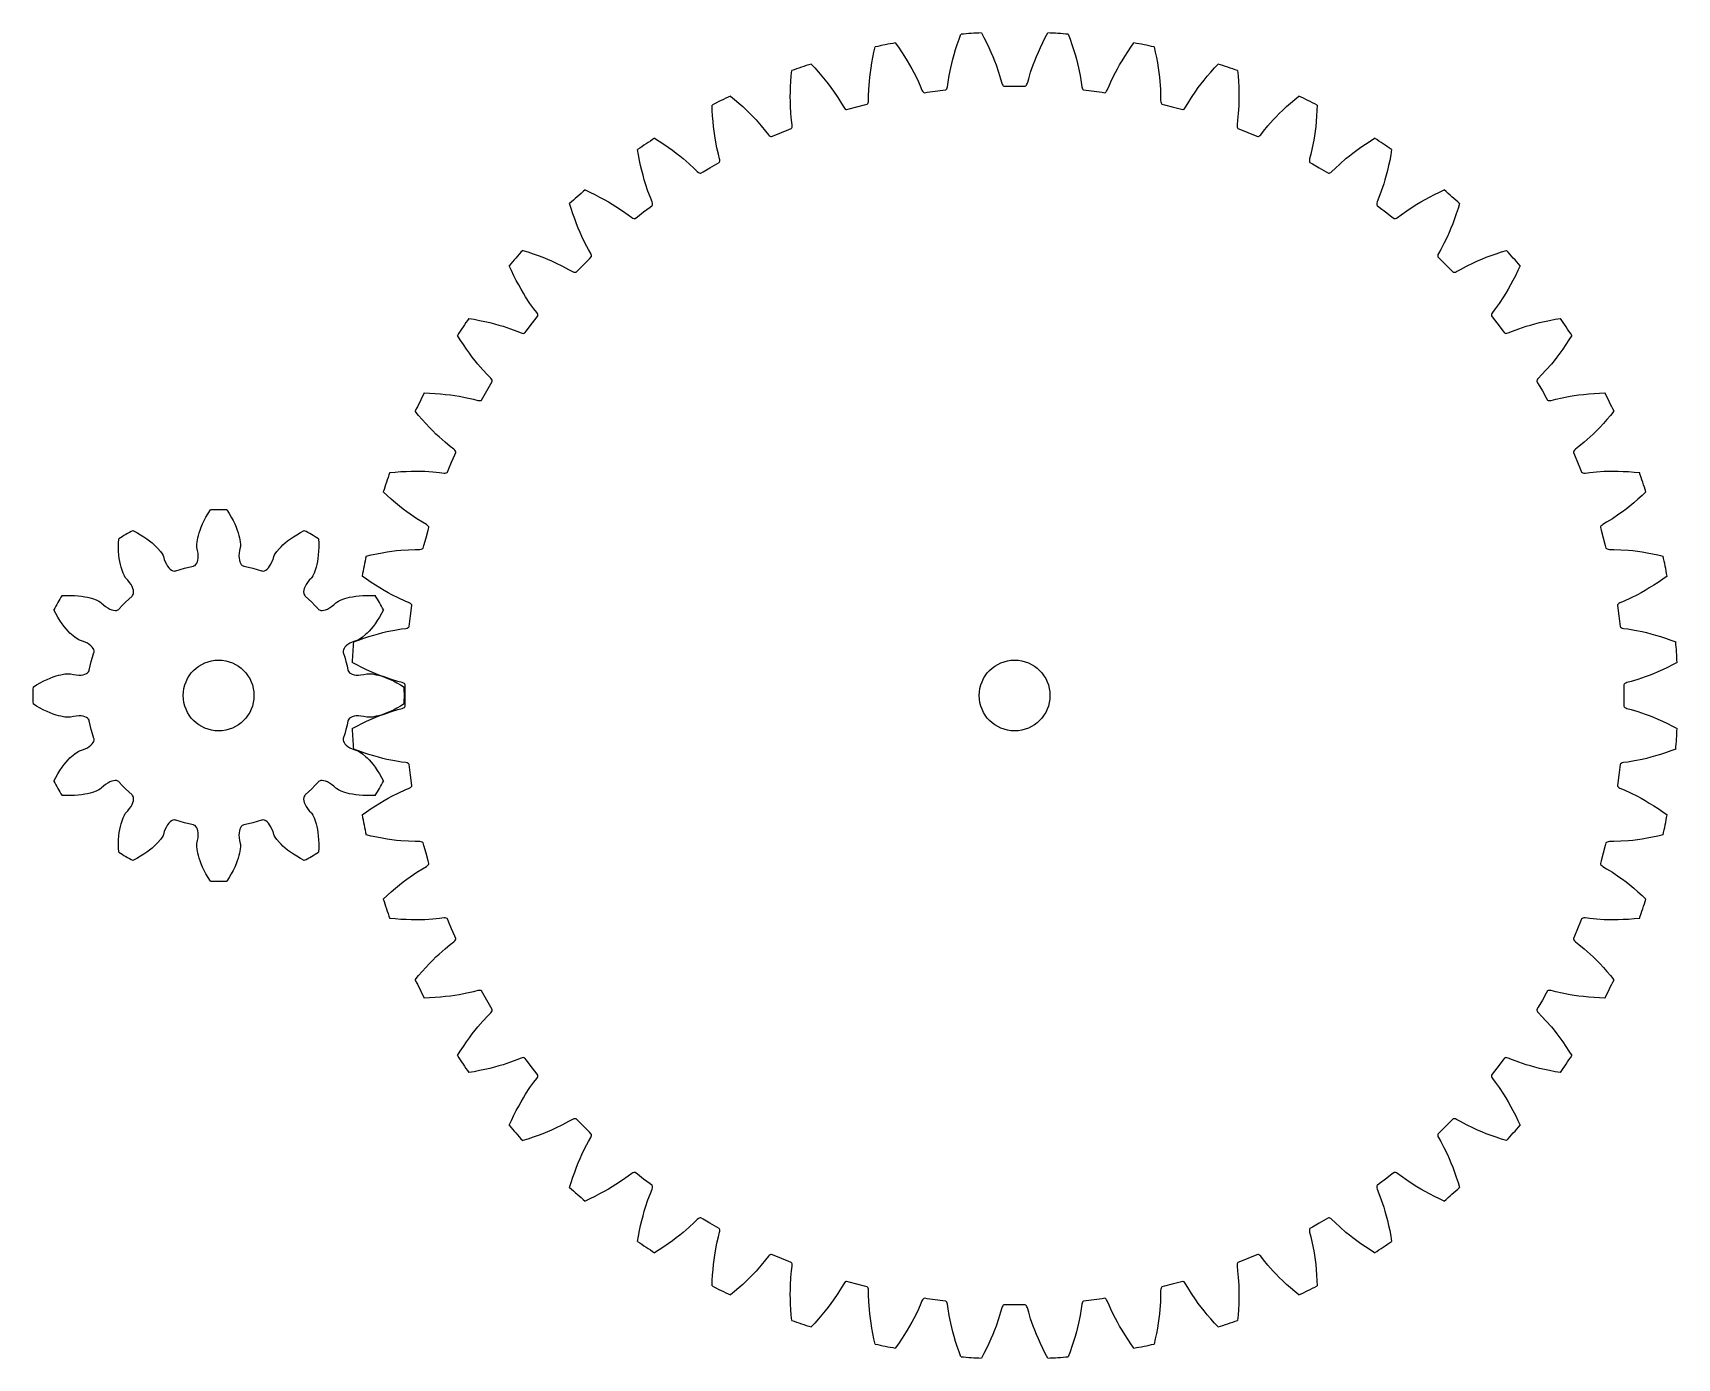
# Model space of a CAD drawing. Extents: x -10.5 to 82.5, y -37.5 to 37.5.
import ezdxf

# ---------------------------------------------------------------- set-up
doc = ezdxf.new("R2010")
doc.units = 0

msp = doc.modelspace()

# ---------------------------------------------------------------- linework, layer by layer
for centre in [(0, 0), (0, 0), (45, 0), (45, 0)]:
    msp.add_circle(centre, 2)
at = {"layer": 'layer0'}
for p, q in [((41.865, 37.097), (41.969, 37.377)), ((43.126, 37.453), (43.266, 37.189)), ((43.266, 37.189), (43.409, 36.905)), ((46.591, 36.905), (46.734, 37.189)), ((46.734, 37.189), (46.874, 37.453)), ((48.031, 37.377), (48.135, 37.097)), ((36.985, 36.06), (37.05, 36.371)), ((37.05, 36.371), (37.116, 36.662)), ((38.253, 36.888), (38.427, 36.645)), ((38.427, 36.645), (38.605, 36.382)), ((38.605, 36.382), (38.771, 36.128)), ((41.583, 36.232), (41.666, 36.509)), ((41.666, 36.509), (41.76, 36.797)), ((41.76, 36.797), (41.865, 37.097)), ((43.409, 36.905), (43.54, 36.632)), ((43.54, 36.632), (43.659, 36.369)), ((43.659, 36.369), (43.766, 36.118)), ((46.234, 36.118), (46.341, 36.369)), ((46.341, 36.369), (46.46, 36.632)), ((46.46, 36.632), (46.591, 36.905)), ((48.135, 37.097), (48.24, 36.797)), ((48.24, 36.797), (48.334, 36.509)), ((48.334, 36.509), (48.417, 36.232)), ((51.229, 36.128), (51.395, 36.382)), ((51.395, 36.382), (51.573, 36.645)), ((51.573, 36.645), (51.747, 36.888)), ((52.884, 36.662), (52.95, 36.371)), ((52.95, 36.371), (53.015, 36.06)), ((33.496, 35.692), (33.7, 35.473)), ((33.7, 35.473), (33.911, 35.236)), ((36.844, 35.206), (36.883, 35.476)), ((36.883, 35.476), (36.929, 35.762)), ((36.929, 35.762), (36.985, 36.06)), ((38.771, 36.128), (38.923, 35.882)), ((38.923, 35.882), (39.062, 35.648)), ((39.062, 35.648), (39.19, 35.422)), ((39.19, 35.422), (39.306, 35.207)), ((41.3, 35.046), (41.388, 35.481)), ((41.388, 35.481), (41.444, 35.719)), ((41.444, 35.719), (41.509, 35.97)), ((41.509, 35.97), (41.583, 36.232)), ((43.766, 36.118), (43.863, 35.878)), ((43.863, 35.878), (43.95, 35.649)), ((43.95, 35.649), (44.094, 35.229)), ((45.906, 35.229), (46.05, 35.649)), ((46.05, 35.649), (46.137, 35.878)), ((46.137, 35.878), (46.234, 36.118)), ((48.417, 36.232), (48.491, 35.97)), ((48.491, 35.97), (48.556, 35.719)), ((48.556, 35.719), (48.612, 35.481)), ((48.612, 35.481), (48.7, 35.046)), ((50.694, 35.207), (50.81, 35.422)), ((50.81, 35.422), (50.938, 35.648)), ((50.938, 35.648), (51.077, 35.882)), ((51.077, 35.882), (51.229, 36.128)), ((53.015, 36.06), (53.071, 35.762)), ((53.071, 35.762), (53.117, 35.476)), ((53.117, 35.476), (53.156, 35.206)), ((56.089, 35.236), (56.3, 35.473)), ((56.3, 35.473), (56.504, 35.692)), ((32.321, 34.113), (32.331, 34.402)), ((32.331, 34.402), (32.347, 34.705)), ((32.347, 34.705), (32.37, 35.022)), ((32.37, 35.022), (32.399, 35.319)), ((33.911, 35.236), (34.108, 35.006)), ((34.108, 35.006), (34.292, 34.782)), ((34.292, 34.782), (34.46, 34.568)), ((34.46, 34.568), (34.616, 34.361)), ((36.757, 34.264), (36.788, 34.706)), ((36.788, 34.706), (36.812, 34.95)), ((36.812, 34.95), (36.844, 35.206)), ((39.306, 35.207), (39.503, 34.81)), ((39.503, 34.81), (39.66, 34.46)), ((39.66, 34.46), (39.76, 34.223)), ((41.185, 34.343), (41.204, 34.413)), ((41.204, 34.413), (41.239, 34.668)), ((41.239, 34.668), (41.3, 35.046)), ((44.094, 35.229), (44.203, 34.862)), ((44.203, 34.862), (44.272, 34.614)), ((44.272, 34.614), (44.3, 34.548)), ((44.3, 34.548), (44.33, 34.498)), ((44.33, 34.498), (44.362, 34.464)), ((44.362, 34.464), (44.394, 34.447)), ((44.394, 34.447), (44.549, 34.447)), ((44.549, 34.447), (45, 34.45)), ((45, 34.45), (45.451, 34.447)), ((45.451, 34.447), (45.606, 34.447)), ((45.606, 34.447), (45.638, 34.464)), ((45.638, 34.464), (45.67, 34.498)), ((45.67, 34.498), (45.7, 34.548)), ((45.7, 34.548), (45.728, 34.614)), ((45.728, 34.614), (45.797, 34.862)), ((45.797, 34.862), (45.906, 35.229)), ((48.7, 35.046), (48.761, 34.668)), ((48.761, 34.668), (48.796, 34.413)), ((48.796, 34.413), (48.815, 34.343)), ((50.24, 34.223), (50.34, 34.46)), ((50.34, 34.46), (50.497, 34.81)), ((50.497, 34.81), (50.694, 35.207)), ((53.156, 35.206), (53.188, 34.95)), ((53.188, 34.95), (53.212, 34.706)), ((53.212, 34.706), (53.243, 34.264)), ((55.384, 34.361), (55.54, 34.568)), ((55.54, 34.568), (55.708, 34.782)), ((55.708, 34.782), (55.892, 35.006)), ((55.892, 35.006), (56.089, 35.236)), ((57.601, 35.319), (57.63, 35.022)), ((57.63, 35.022), (57.653, 34.705)), ((57.653, 34.705), (57.669, 34.402)), ((57.669, 34.402), (57.679, 34.113)), ((28.936, 33.885), (29.166, 33.695)), ((29.166, 33.695), (29.407, 33.487)), ((29.407, 33.487), (29.632, 33.285)), ((32.318, 33.841), (32.321, 34.113)), ((32.321, 33.582), (32.318, 33.841)), ((32.328, 33.337), (32.321, 33.582)), ((34.616, 34.361), (34.759, 34.162)), ((34.759, 34.162), (35.007, 33.794)), ((35.007, 33.794), (35.207, 33.468)), ((35.207, 33.468), (35.338, 33.246)), ((36.696, 33.455), (36.718, 33.496)), ((36.718, 33.496), (36.734, 33.552)), ((36.734, 33.552), (36.744, 33.623)), ((36.744, 33.623), (36.747, 33.88)), ((36.747, 33.88), (36.757, 34.264)), ((39.76, 34.223), (39.797, 34.161)), ((39.797, 34.161), (39.833, 34.115)), ((39.833, 34.115), (39.869, 34.086)), ((39.869, 34.086), (39.903, 34.074)), ((39.903, 34.074), (40.056, 34.094)), ((40.056, 34.094), (40.503, 34.155)), ((40.503, 34.155), (40.951, 34.211)), ((40.951, 34.211), (41.104, 34.232)), ((41.104, 34.232), (41.134, 34.253)), ((41.134, 34.253), (41.161, 34.29)), ((41.161, 34.29), (41.185, 34.343)), ((48.815, 34.343), (48.839, 34.29)), ((48.839, 34.29), (48.866, 34.253)), ((48.866, 34.253), (48.896, 34.232)), ((48.896, 34.232), (49.049, 34.211)), ((49.049, 34.211), (49.497, 34.155)), ((49.497, 34.155), (49.944, 34.094)), ((49.944, 34.094), (50.097, 34.074)), ((50.097, 34.074), (50.131, 34.086)), ((50.131, 34.086), (50.167, 34.115)), ((50.167, 34.115), (50.203, 34.161)), ((50.203, 34.161), (50.24, 34.223)), ((53.243, 34.264), (53.253, 33.88)), ((53.253, 33.88), (53.256, 33.623)), ((53.256, 33.623), (53.266, 33.552)), ((53.266, 33.552), (53.282, 33.496)), ((53.282, 33.496), (53.304, 33.455)), ((54.662, 33.246), (54.793, 33.468)), ((54.793, 33.468), (54.993, 33.794)), ((54.993, 33.794), (55.241, 34.162)), ((55.241, 34.162), (55.384, 34.361)), ((57.679, 33.582), (57.672, 33.337)), ((57.679, 34.113), (57.682, 33.841)), ((57.682, 33.841), (57.679, 33.582)), ((60.368, 33.285), (60.593, 33.487)), ((60.593, 33.487), (60.834, 33.695)), ((60.834, 33.695), (61.064, 33.885)), ((27.907, 33.074), (27.896, 33.372)), ((27.925, 32.756), (27.907, 33.074)), ((27.949, 32.454), (27.925, 32.756)), ((29.632, 33.285), (29.843, 33.087)), ((29.843, 33.087), (30.038, 32.896)), ((30.038, 32.896), (30.22, 32.712)), ((30.22, 32.712), (30.388, 32.533)), ((32.355, 32.894), (32.328, 33.337)), ((32.395, 32.513), (32.355, 32.894)), ((35.338, 33.246), (35.382, 33.189)), ((35.382, 33.189), (35.424, 33.149)), ((35.424, 33.149), (35.464, 33.125)), ((35.464, 33.125), (35.499, 33.117)), ((35.499, 33.117), (35.649, 33.157)), ((35.649, 33.157), (36.084, 33.276)), ((36.084, 33.276), (36.52, 33.39)), ((36.52, 33.39), (36.67, 33.43)), ((36.67, 33.43), (36.696, 33.455)), ((53.304, 33.455), (53.33, 33.43)), ((53.33, 33.43), (53.48, 33.39)), ((53.48, 33.39), (53.916, 33.276)), ((53.916, 33.276), (54.351, 33.157)), ((54.351, 33.157), (54.501, 33.117)), ((54.501, 33.117), (54.536, 33.125)), ((54.536, 33.125), (54.576, 33.149)), ((54.576, 33.149), (54.618, 33.189)), ((54.618, 33.189), (54.662, 33.246)), ((57.645, 32.894), (57.605, 32.513)), ((57.672, 33.337), (57.645, 32.894)), ((59.612, 32.533), (59.78, 32.712)), ((59.78, 32.712), (59.962, 32.896)), ((59.962, 32.896), (60.157, 33.087)), ((60.157, 33.087), (60.368, 33.285)), ((62.075, 32.756), (62.051, 32.454)), ((62.093, 33.074), (62.075, 32.756)), ((62.104, 33.372), (62.093, 33.074)), ((27.977, 32.167), (27.949, 32.454)), ((28.01, 31.896), (27.977, 32.167)), ((28.046, 31.64), (28.01, 31.896)), ((28.085, 31.398), (28.046, 31.64)), ((30.388, 32.533), (30.681, 32.201)), ((30.681, 32.201), (30.923, 31.903)), ((30.923, 31.903), (31.081, 31.7)), ((31.081, 31.7), (31.133, 31.65)), ((31.133, 31.65), (31.18, 31.615)), ((31.18, 31.615), (31.221, 31.597)), ((31.258, 31.593), (31.401, 31.652)), ((31.401, 31.652), (31.817, 31.828)), ((31.817, 31.828), (32.234, 31.998)), ((32.234, 31.998), (32.377, 32.057)), ((32.377, 32.057), (32.401, 32.085)), ((32.426, 32.258), (32.395, 32.513)), ((32.401, 32.085), (32.417, 32.128)), ((32.417, 32.128), (32.426, 32.186)), ((32.426, 32.186), (32.426, 32.258)), ((57.605, 32.513), (57.574, 32.258)), ((57.574, 32.258), (57.574, 32.186)), ((57.574, 32.186), (57.583, 32.128)), ((57.583, 32.128), (57.599, 32.085)), ((57.599, 32.085), (57.623, 32.057)), ((57.623, 32.057), (57.766, 31.998)), ((57.766, 31.998), (58.183, 31.828)), ((58.183, 31.828), (58.599, 31.652)), ((58.599, 31.652), (58.742, 31.593)), ((58.779, 31.597), (58.82, 31.615)), ((58.82, 31.615), (58.867, 31.65)), ((58.867, 31.65), (58.919, 31.7)), ((58.919, 31.7), (59.077, 31.903)), ((59.077, 31.903), (59.319, 32.201)), ((59.319, 32.201), (59.612, 32.533)), ((61.954, 31.64), (61.915, 31.398)), ((61.99, 31.896), (61.954, 31.64)), ((62.023, 32.167), (61.99, 31.896)), ((62.051, 32.454), (62.023, 32.167)), ((23.736, 30.56), (23.687, 30.854)), ((24.651, 31.498), (24.904, 31.34)), ((24.904, 31.34), (25.169, 31.165)), ((25.169, 31.165), (25.419, 30.994)), ((25.419, 30.994), (25.654, 30.826)), ((25.654, 30.826), (25.873, 30.662)), ((28.17, 30.963), (28.085, 31.398)), ((28.259, 30.59), (28.17, 30.963)), ((31.221, 31.597), (31.258, 31.593)), ((58.742, 31.593), (58.779, 31.597)), ((61.83, 30.963), (61.741, 30.59)), ((61.915, 31.398), (61.83, 30.963)), ((64.127, 30.662), (64.346, 30.826)), ((64.346, 30.826), (64.581, 30.994)), ((64.581, 30.994), (64.831, 31.165)), ((64.831, 31.165), (65.096, 31.34)), ((65.096, 31.34), (65.349, 31.498)), ((66.313, 30.854), (66.264, 30.56)), ((23.796, 30.248), (23.736, 30.56)), ((23.858, 29.951), (23.796, 30.248)), ((23.924, 29.67), (23.858, 29.951)), ((25.873, 30.662), (26.076, 30.503)), ((26.076, 30.503), (26.266, 30.348)), ((26.266, 30.348), (26.601, 30.057)), ((26.601, 30.057), (26.879, 29.793)), ((26.879, 29.793), (27.063, 29.613)), ((27.386, 29.607), (27.775, 29.835)), ((27.775, 29.835), (28.167, 30.058)), ((28.167, 30.058), (28.301, 30.135)), ((28.323, 30.34), (28.259, 30.59)), ((28.301, 30.135), (28.321, 30.166)), ((28.321, 30.166), (28.331, 30.211)), ((28.332, 30.269), (28.323, 30.34)), ((28.331, 30.211), (28.332, 30.269)), ((61.677, 30.34), (61.668, 30.269)), ((61.668, 30.269), (61.669, 30.211)), ((61.669, 30.211), (61.679, 30.166)), ((61.741, 30.59), (61.677, 30.34)), ((61.679, 30.166), (61.699, 30.135)), ((61.699, 30.135), (61.833, 30.058)), ((61.833, 30.058), (62.225, 29.835)), ((62.225, 29.835), (62.614, 29.607)), ((62.937, 29.613), (63.121, 29.793)), ((63.121, 29.793), (63.399, 30.057)), ((63.399, 30.057), (63.734, 30.348)), ((63.734, 30.348), (63.924, 30.503)), ((63.924, 30.503), (64.127, 30.662)), ((66.142, 29.951), (66.076, 29.67)), ((66.204, 30.248), (66.142, 29.951)), ((66.264, 30.56), (66.204, 30.248)), ((23.992, 29.405), (23.924, 29.67)), ((24.061, 29.156), (23.992, 29.405)), ((24.132, 28.921), (24.061, 29.156)), ((24.273, 28.501), (24.132, 28.921)), ((27.063, 29.613), (27.12, 29.569)), ((27.12, 29.569), (27.171, 29.541)), ((27.171, 29.541), (27.215, 29.528)), ((27.215, 29.528), (27.252, 29.529)), ((27.252, 29.529), (27.386, 29.607)), ((62.614, 29.607), (62.748, 29.529)), ((62.748, 29.529), (62.785, 29.528)), ((62.785, 29.528), (62.829, 29.541)), ((62.829, 29.541), (62.88, 29.569)), ((62.88, 29.569), (62.937, 29.613)), ((65.868, 28.921), (65.727, 28.501)), ((65.939, 29.156), (65.868, 28.921)), ((66.008, 29.405), (65.939, 29.156)), ((66.076, 29.67), (66.008, 29.405)), ((20.713, 28.573), (20.985, 28.448)), ((20.985, 28.448), (21.271, 28.31)), ((21.271, 28.31), (21.541, 28.173)), ((21.541, 28.173), (21.796, 28.037)), ((21.796, 28.037), (22.034, 27.903)), ((22.034, 27.903), (22.257, 27.772)), ((24.409, 28.143), (24.273, 28.501)), ((24.506, 27.904), (24.409, 28.143)), ((24.524, 27.834), (24.506, 27.904)), ((65.494, 27.904), (65.476, 27.834)), ((65.591, 28.143), (65.494, 27.904)), ((65.727, 28.501), (65.591, 28.143)), ((67.743, 27.772), (67.966, 27.903)), ((67.966, 27.903), (68.204, 28.037)), ((68.204, 28.037), (68.459, 28.173)), ((68.459, 28.173), (68.729, 28.31)), ((68.729, 28.31), (69.015, 28.448)), ((69.015, 28.448), (69.287, 28.573)), ((19.929, 27.523), (19.842, 27.808)), ((20.029, 27.221), (19.929, 27.523)), ((20.13, 26.935), (20.029, 27.221)), ((22.257, 27.772), (22.465, 27.643)), ((22.465, 27.643), (22.835, 27.398)), ((22.835, 27.398), (23.145, 27.173)), ((23.145, 27.173), (23.351, 27.018)), ((23.351, 27.018), (23.414, 26.982)), ((23.414, 26.982), (23.468, 26.961)), ((23.468, 26.961), (23.513, 26.954)), ((23.513, 26.954), (23.549, 26.96)), ((23.549, 26.96), (23.672, 27.054)), ((23.672, 27.054), (24.028, 27.331)), ((24.028, 27.331), (24.388, 27.603)), ((24.388, 27.603), (24.51, 27.698)), ((24.51, 27.698), (24.526, 27.731)), ((24.53, 27.777), (24.524, 27.834)), ((24.526, 27.731), (24.53, 27.777)), ((65.476, 27.834), (65.47, 27.777)), ((65.47, 27.777), (65.474, 27.731)), ((65.474, 27.731), (65.49, 27.698)), ((65.49, 27.698), (65.612, 27.603)), ((65.612, 27.603), (65.972, 27.331)), ((65.972, 27.331), (66.328, 27.054)), ((66.328, 27.054), (66.451, 26.96)), ((66.451, 26.96), (66.487, 26.954)), ((66.487, 26.954), (66.532, 26.961)), ((66.532, 26.961), (66.586, 26.982)), ((66.586, 26.982), (66.649, 27.018)), ((66.649, 27.018), (66.855, 27.173)), ((66.855, 27.173), (67.165, 27.398)), ((67.165, 27.398), (67.535, 27.643)), ((67.535, 27.643), (67.743, 27.772)), ((69.971, 27.221), (69.87, 26.935)), ((70.071, 27.523), (69.971, 27.221)), ((70.158, 27.808), (70.071, 27.523)), ((20.232, 26.665), (20.13, 26.935)), ((20.333, 26.412), (20.232, 26.665)), ((20.435, 26.173), (20.333, 26.412)), ((20.535, 25.95), (20.435, 26.173)), ((69.565, 26.173), (69.465, 25.95)), ((69.667, 26.412), (69.565, 26.173)), ((69.768, 26.665), (69.667, 26.412)), ((69.87, 26.935), (69.768, 26.665)), ((17.192, 25.158), (17.477, 25.071)), ((20.73, 25.552), (20.535, 25.95)), ((20.912, 25.215), (20.73, 25.552)), ((21.039, 24.99), (20.912, 25.215)), ((69.088, 25.215), (68.961, 24.99)), ((69.27, 25.552), (69.088, 25.215)), ((69.465, 25.95), (69.27, 25.552)), ((72.523, 25.071), (72.808, 25.158)), ((16.552, 24.015), (16.427, 24.287)), ((17.477, 25.071), (17.779, 24.971)), ((17.779, 24.971), (18.065, 24.87)), ((18.065, 24.87), (18.335, 24.768)), ((18.335, 24.768), (18.588, 24.667)), ((18.588, 24.667), (18.827, 24.565)), ((18.827, 24.565), (19.05, 24.465)), ((19.05, 24.465), (19.448, 24.27)), ((19.448, 24.27), (19.785, 24.088)), ((20.323, 24.039), (20.64, 24.36)), ((20.64, 24.36), (20.961, 24.677)), ((20.961, 24.677), (21.07, 24.786)), ((21.066, 24.924), (21.039, 24.99)), ((21.08, 24.867), (21.066, 24.924)), ((21.07, 24.786), (21.081, 24.821)), ((21.081, 24.821), (21.08, 24.867)), ((68.92, 24.867), (68.919, 24.821)), ((68.919, 24.821), (68.93, 24.786)), ((68.934, 24.924), (68.92, 24.867)), ((68.93, 24.786), (69.039, 24.677)), ((68.961, 24.99), (68.934, 24.924)), ((69.039, 24.677), (69.36, 24.36)), ((69.36, 24.36), (69.677, 24.039)), ((70.215, 24.088), (70.552, 24.27)), ((70.552, 24.27), (70.95, 24.465)), ((70.95, 24.465), (71.173, 24.565)), ((71.173, 24.565), (71.412, 24.667)), ((71.412, 24.667), (71.665, 24.768)), ((71.665, 24.768), (71.935, 24.87)), ((71.935, 24.87), (72.221, 24.971)), ((72.221, 24.971), (72.523, 25.071)), ((73.573, 24.287), (73.448, 24.015)), ((16.69, 23.729), (16.552, 24.015)), ((16.827, 23.459), (16.69, 23.729)), ((16.963, 23.204), (16.827, 23.459)), ((19.785, 24.088), (20.01, 23.961)), ((20.01, 23.961), (20.076, 23.934)), ((20.076, 23.934), (20.133, 23.92)), ((20.133, 23.92), (20.179, 23.919)), ((20.179, 23.919), (20.214, 23.93)), ((20.214, 23.93), (20.323, 24.039)), ((69.677, 24.039), (69.786, 23.93)), ((69.786, 23.93), (69.821, 23.919)), ((69.821, 23.919), (69.867, 23.92)), ((69.867, 23.92), (69.924, 23.934)), ((69.924, 23.934), (69.99, 23.961)), ((69.99, 23.961), (70.215, 24.088)), ((73.173, 23.459), (73.037, 23.204)), ((73.31, 23.729), (73.173, 23.459)), ((73.448, 24.015), (73.31, 23.729)), ((17.097, 22.966), (16.963, 23.204)), ((17.228, 22.743), (17.097, 22.966)), ((17.357, 22.535), (17.228, 22.743)), ((17.602, 22.165), (17.357, 22.535)), ((72.643, 22.535), (72.398, 22.165)), ((72.772, 22.743), (72.643, 22.535)), ((72.903, 22.966), (72.772, 22.743)), ((73.037, 23.204), (72.903, 22.966)), ((17.827, 21.855), (17.602, 22.165)), ((17.982, 21.649), (17.827, 21.855)), ((17.946, 21.328), (18.04, 21.451)), ((18.018, 21.586), (17.982, 21.649)), ((18.039, 21.532), (18.018, 21.586)), ((18.046, 21.487), (18.039, 21.532)), ((18.04, 21.451), (18.046, 21.487)), ((71.961, 21.532), (71.954, 21.487)), ((71.954, 21.487), (71.96, 21.451)), ((71.96, 21.451), (72.054, 21.328)), ((71.982, 21.586), (71.961, 21.532)), ((72.018, 21.649), (71.982, 21.586)), ((72.173, 21.855), (72.018, 21.649)), ((72.398, 22.165), (72.173, 21.855)), ((14.146, 21.313), (14.44, 21.264)), ((14.44, 21.264), (14.752, 21.204)), ((14.752, 21.204), (15.049, 21.142)), ((15.049, 21.142), (15.33, 21.076)), ((15.33, 21.076), (15.595, 21.008)), ((15.595, 21.008), (15.844, 20.939)), ((15.844, 20.939), (16.079, 20.868)), ((16.079, 20.868), (16.499, 20.727)), ((16.499, 20.727), (16.857, 20.591)), ((16.857, 20.591), (17.096, 20.494)), ((17.096, 20.494), (17.166, 20.476)), ((17.166, 20.476), (17.223, 20.47)), ((17.223, 20.47), (17.269, 20.474)), ((17.269, 20.474), (17.302, 20.49)), ((17.302, 20.49), (17.397, 20.612)), ((17.397, 20.612), (17.669, 20.972)), ((17.669, 20.972), (17.946, 21.328)), ((72.054, 21.328), (72.331, 20.972)), ((72.331, 20.972), (72.603, 20.612)), ((72.603, 20.612), (72.698, 20.49)), ((72.698, 20.49), (72.731, 20.474)), ((72.731, 20.474), (72.777, 20.47)), ((72.777, 20.47), (72.834, 20.476)), ((72.834, 20.476), (72.904, 20.494)), ((72.904, 20.494), (73.143, 20.591)), ((73.143, 20.591), (73.501, 20.727)), ((73.501, 20.727), (73.921, 20.868)), ((73.921, 20.868), (74.156, 20.939)), ((74.156, 20.939), (74.405, 21.008)), ((74.405, 21.008), (74.67, 21.076)), ((74.67, 21.076), (74.951, 21.142)), ((74.951, 21.142), (75.248, 21.204)), ((75.248, 21.204), (75.56, 21.264)), ((75.56, 21.264), (75.854, 21.313)), ((13.66, 20.096), (13.502, 20.349)), ((13.835, 19.831), (13.66, 20.096)), ((14.006, 19.581), (13.835, 19.831)), ((14.174, 19.346), (14.006, 19.581)), ((75.994, 19.581), (75.826, 19.346)), ((76.165, 19.831), (75.994, 19.581)), ((76.34, 20.096), (76.165, 19.831)), ((76.498, 20.349), (76.34, 20.096)), ((14.338, 19.127), (14.174, 19.346)), ((14.497, 18.924), (14.338, 19.127)), ((14.652, 18.734), (14.497, 18.924)), ((14.943, 18.399), (14.652, 18.734)), ((75.348, 18.734), (75.057, 18.399)), ((75.503, 18.924), (75.348, 18.734)), ((75.662, 19.127), (75.503, 18.924)), ((75.826, 19.346), (75.662, 19.127)), ((15.207, 18.121), (14.943, 18.399)), ((15.387, 17.937), (15.207, 18.121)), ((15.431, 17.88), (15.387, 17.937)), ((15.393, 17.614), (15.471, 17.748)), ((15.459, 17.829), (15.431, 17.88)), ((15.472, 17.785), (15.459, 17.829)), ((15.471, 17.748), (15.472, 17.785)), ((74.541, 17.829), (74.528, 17.785)), ((74.528, 17.785), (74.529, 17.748)), ((74.529, 17.748), (74.607, 17.614)), ((74.569, 17.88), (74.541, 17.829)), ((74.613, 17.937), (74.569, 17.88)), ((74.793, 18.121), (74.613, 17.937)), ((75.057, 18.399), (74.793, 18.121)), ((11.628, 17.104), (11.926, 17.093)), ((11.926, 17.093), (12.244, 17.075)), ((12.244, 17.075), (12.546, 17.051)), ((12.546, 17.051), (12.833, 17.023)), ((12.833, 17.023), (13.104, 16.99)), ((13.104, 16.99), (13.36, 16.954)), ((13.36, 16.954), (13.602, 16.915)), ((13.602, 16.915), (14.037, 16.83)), ((14.037, 16.83), (14.41, 16.741)), ((14.41, 16.741), (14.66, 16.677)), ((14.865, 16.699), (14.942, 16.833)), ((14.942, 16.833), (15.165, 17.225)), ((15.165, 17.225), (15.393, 17.614)), ((74.607, 17.614), (74.835, 17.225)), ((74.835, 17.225), (75.058, 16.833)), ((75.058, 16.833), (75.135, 16.699)), ((75.34, 16.677), (75.59, 16.741)), ((75.59, 16.741), (75.963, 16.83)), ((75.963, 16.83), (76.398, 16.915)), ((76.398, 16.915), (76.64, 16.954)), ((76.64, 16.954), (76.896, 16.99)), ((76.896, 16.99), (77.167, 17.023)), ((77.167, 17.023), (77.454, 17.051)), ((77.454, 17.051), (77.756, 17.075)), ((77.756, 17.075), (78.074, 17.093)), ((78.074, 17.093), (78.372, 17.104)), ((11.305, 15.834), (11.115, 16.064)), ((11.513, 15.593), (11.305, 15.834)), ((14.66, 16.677), (14.731, 16.668)), ((14.731, 16.668), (14.789, 16.669)), ((14.789, 16.669), (14.834, 16.679)), ((14.834, 16.679), (14.865, 16.699)), ((75.135, 16.699), (75.166, 16.679)), ((75.166, 16.679), (75.211, 16.669)), ((75.211, 16.669), (75.269, 16.668)), ((75.269, 16.668), (75.34, 16.677)), ((78.695, 15.834), (78.487, 15.593)), ((78.885, 16.064), (78.695, 15.834)), ((11.715, 15.368), (11.513, 15.593)), ((11.913, 15.157), (11.715, 15.368)), ((12.104, 14.962), (11.913, 15.157)), ((12.288, 14.78), (12.104, 14.962)), ((77.896, 14.962), (77.712, 14.78)), ((78.087, 15.157), (77.896, 14.962)), ((78.285, 15.368), (78.087, 15.157)), ((78.487, 15.593), (78.285, 15.368)), ((12.467, 14.612), (12.288, 14.78)), ((12.799, 14.319), (12.467, 14.612)), ((13.097, 14.077), (12.799, 14.319)), ((13.3, 13.919), (13.097, 14.077)), ((76.903, 14.077), (76.7, 13.919)), ((77.201, 14.319), (76.903, 14.077)), ((77.533, 14.612), (77.201, 14.319)), ((77.712, 14.78), (77.533, 14.612)), ((13.002, 12.766), (13.172, 13.183)), ((13.172, 13.183), (13.348, 13.599)), ((13.35, 13.867), (13.3, 13.919)), ((13.348, 13.599), (13.407, 13.742)), ((13.385, 13.82), (13.35, 13.867)), ((13.403, 13.779), (13.385, 13.82)), ((13.407, 13.742), (13.403, 13.779)), ((76.597, 13.779), (76.593, 13.742)), ((76.593, 13.742), (76.652, 13.599)), ((76.615, 13.82), (76.597, 13.779)), ((76.65, 13.867), (76.615, 13.82)), ((76.7, 13.919), (76.65, 13.867)), ((76.652, 13.599), (76.828, 13.183)), ((76.828, 13.183), (76.998, 12.766)), ((9.681, 12.601), (9.978, 12.63)), ((9.978, 12.63), (10.295, 12.653)), ((10.295, 12.653), (10.598, 12.669)), ((10.598, 12.669), (10.887, 12.679)), ((10.887, 12.679), (11.159, 12.682)), ((11.159, 12.682), (11.418, 12.679)), ((11.418, 12.679), (11.663, 12.672)), ((11.663, 12.672), (12.106, 12.645)), ((12.106, 12.645), (12.487, 12.605)), ((12.487, 12.605), (12.742, 12.574)), ((12.742, 12.574), (12.814, 12.574)), ((12.814, 12.574), (12.872, 12.583)), ((12.872, 12.583), (12.915, 12.599)), ((12.915, 12.599), (12.943, 12.623)), ((12.943, 12.623), (13.002, 12.766)), ((76.998, 12.766), (77.057, 12.623)), ((77.057, 12.623), (77.085, 12.599)), ((77.085, 12.599), (77.128, 12.583)), ((77.128, 12.583), (77.186, 12.574)), ((77.186, 12.574), (77.258, 12.574)), ((77.258, 12.574), (77.513, 12.605)), ((77.513, 12.605), (77.894, 12.645)), ((77.894, 12.645), (78.337, 12.672)), ((78.337, 12.672), (78.582, 12.679)), ((78.582, 12.679), (78.841, 12.682)), ((78.841, 12.682), (79.113, 12.679)), ((79.113, 12.679), (79.402, 12.669)), ((79.402, 12.669), (79.705, 12.653)), ((79.705, 12.653), (80.022, 12.63)), ((80.022, 12.63), (80.319, 12.601)), ((9.527, 11.3), (9.308, 11.504)), ((9.764, 11.089), (9.527, 11.3)), ((80.473, 11.3), (80.236, 11.089)), ((80.692, 11.504), (80.473, 11.3)), ((9.994, 10.892), (9.764, 11.089)), ((10.218, 10.708), (9.994, 10.892)), ((10.432, 10.54), (10.218, 10.708)), ((10.639, 10.384), (10.432, 10.54)), ((10.838, 10.241), (10.639, 10.384)), ((11.206, 9.993), (10.838, 10.241)), ((79.162, 10.241), (78.794, 9.993)), ((79.361, 10.384), (79.162, 10.241)), ((79.568, 10.54), (79.361, 10.384)), ((79.782, 10.708), (79.568, 10.54)), ((80.006, 10.892), (79.782, 10.708)), ((80.236, 11.089), (80.006, 10.892)), ((11.532, 9.793), (11.206, 9.993)), ((11.754, 9.662), (11.532, 9.793)), ((11.724, 8.916), (11.843, 9.351)), ((11.811, 9.618), (11.754, 9.662)), ((11.851, 9.576), (11.811, 9.618)), ((11.843, 9.351), (11.883, 9.501)), ((11.875, 9.536), (11.851, 9.576)), ((11.883, 9.501), (11.875, 9.536)), ((78.125, 9.536), (78.117, 9.501)), ((78.117, 9.501), (78.157, 9.351)), ((78.149, 9.576), (78.125, 9.536)), ((78.189, 9.618), (78.149, 9.576)), ((78.157, 9.351), (78.276, 8.916)), ((78.246, 9.662), (78.189, 9.618)), ((78.468, 9.793), (78.246, 9.662)), ((78.794, 9.993), (78.468, 9.793)), ((11.57, 8.33), (11.61, 8.48)), ((11.61, 8.48), (11.724, 8.916)), ((78.276, 8.916), (78.39, 8.48)), ((78.39, 8.48), (78.43, 8.33)), ((8.338, 7.884), (8.629, 7.95)), ((8.629, 7.95), (8.94, 8.015)), ((8.94, 8.015), (9.238, 8.071)), ((9.238, 8.071), (9.524, 8.117)), ((9.524, 8.117), (9.794, 8.156)), ((9.794, 8.156), (10.05, 8.188)), ((10.05, 8.188), (10.294, 8.212)), ((10.294, 8.212), (10.736, 8.243)), ((10.736, 8.243), (11.12, 8.253)), ((11.12, 8.253), (11.377, 8.256)), ((11.377, 8.256), (11.448, 8.266)), ((11.448, 8.266), (11.504, 8.282)), ((11.504, 8.282), (11.545, 8.304)), ((11.545, 8.304), (11.57, 8.33)), ((78.43, 8.33), (78.455, 8.304)), ((78.455, 8.304), (78.496, 8.282)), ((78.496, 8.282), (78.552, 8.266)), ((78.552, 8.266), (78.623, 8.256)), ((78.623, 8.256), (78.88, 8.253)), ((78.88, 8.253), (79.264, 8.243)), ((79.264, 8.243), (79.706, 8.212)), ((79.706, 8.212), (79.95, 8.188)), ((79.95, 8.188), (80.206, 8.156)), ((80.206, 8.156), (80.476, 8.117)), ((80.476, 8.117), (80.762, 8.071)), ((80.762, 8.071), (81.06, 8.015)), ((81.06, 8.015), (81.371, 7.95)), ((81.371, 7.95), (81.662, 7.884)), ((8.355, 6.573), (8.112, 6.747)), ((8.618, 6.395), (8.355, 6.573)), ((81.645, 6.573), (81.382, 6.395)), ((81.888, 6.747), (81.645, 6.573)), ((8.872, 6.229), (8.618, 6.395)), ((9.118, 6.077), (8.872, 6.229)), ((9.352, 5.938), (9.118, 6.077)), ((9.578, 5.81), (9.352, 5.938)), ((9.793, 5.694), (9.578, 5.81)), ((10.19, 5.497), (9.793, 5.694)), ((80.207, 5.694), (79.81, 5.497)), ((80.422, 5.81), (80.207, 5.694)), ((80.648, 5.938), (80.422, 5.81)), ((80.882, 6.077), (80.648, 5.938)), ((81.128, 6.229), (80.882, 6.077)), ((81.382, 6.395), (81.128, 6.229)), ((10.54, 5.34), (10.19, 5.497)), ((10.777, 5.24), (10.54, 5.34)), ((10.839, 5.203), (10.777, 5.24)), ((10.885, 5.167), (10.839, 5.203)), ((10.845, 4.497), (10.906, 4.944)), ((10.914, 5.131), (10.885, 5.167)), ((10.906, 4.944), (10.926, 5.097)), ((10.926, 5.097), (10.914, 5.131)), ((79.086, 5.131), (79.074, 5.097)), ((79.074, 5.097), (79.094, 4.944)), ((79.115, 5.167), (79.086, 5.131)), ((79.094, 4.944), (79.155, 4.497)), ((79.161, 5.203), (79.115, 5.167)), ((79.223, 5.24), (79.161, 5.203)), ((79.46, 5.34), (79.223, 5.24)), ((79.81, 5.497), (79.46, 5.34)), ((9.954, 3.7), (10.332, 3.761)), ((10.332, 3.761), (10.587, 3.796)), ((10.587, 3.796), (10.657, 3.815)), ((10.657, 3.815), (10.71, 3.839)), ((10.71, 3.839), (10.747, 3.866)), ((10.747, 3.866), (10.768, 3.896)), ((10.768, 3.896), (10.789, 4.049)), ((10.789, 4.049), (10.845, 4.497)), ((79.155, 4.497), (79.211, 4.049)), ((79.211, 4.049), (79.232, 3.896)), ((79.232, 3.896), (79.253, 3.866)), ((79.253, 3.866), (79.29, 3.839)), ((79.29, 3.839), (79.343, 3.815)), ((79.343, 3.815), (79.413, 3.796)), ((79.413, 3.796), (79.668, 3.761)), ((79.668, 3.761), (80.046, 3.7)), ((7.623, 3.031), (7.903, 3.135)), ((7.903, 3.135), (8.203, 3.24)), ((8.203, 3.24), (8.491, 3.334)), ((8.491, 3.334), (8.768, 3.417)), ((8.768, 3.417), (9.03, 3.491)), ((9.03, 3.491), (9.281, 3.556)), ((9.281, 3.556), (9.519, 3.612)), ((9.519, 3.612), (9.954, 3.7)), ((80.046, 3.7), (80.481, 3.612)), ((80.481, 3.612), (80.719, 3.556)), ((80.719, 3.556), (80.97, 3.491)), ((80.97, 3.491), (81.232, 3.417)), ((81.232, 3.417), (81.509, 3.334)), ((81.509, 3.334), (81.797, 3.24)), ((81.797, 3.24), (82.097, 3.135)), ((82.097, 3.135), (82.377, 3.031)), ((7.811, 1.734), (7.547, 1.874)), ((82.453, 1.874), (82.189, 1.734)), ((8.095, 1.591), (7.811, 1.734)), ((8.368, 1.46), (8.095, 1.591)), ((8.631, 1.341), (8.368, 1.46)), ((8.882, 1.234), (8.631, 1.341)), ((9.122, 1.137), (8.882, 1.234)), ((9.351, 1.05), (9.122, 1.137)), ((9.771, 0.906), (9.351, 1.05)), ((80.649, 1.05), (80.229, 0.906)), ((80.878, 1.137), (80.649, 1.05)), ((81.118, 1.234), (80.878, 1.137)), ((81.369, 1.341), (81.118, 1.234)), ((81.632, 1.46), (81.369, 1.341)), ((81.905, 1.591), (81.632, 1.46)), ((82.189, 1.734), (81.905, 1.591)), ((10.138, 0.797), (9.771, 0.906)), ((10.386, 0.728), (10.138, 0.797)), ((10.452, 0.7), (10.386, 0.728)), ((10.502, 0.67), (10.452, 0.7)), ((10.536, 0.638), (10.502, 0.67)), ((10.553, 0.606), (10.536, 0.638)), ((10.55, 0), (10.553, 0.451)), ((10.553, -0.451), (10.55, 0)), ((10.553, 0.451), (10.553, 0.606)), ((79.464, 0.638), (79.447, 0.606)), ((79.447, 0.606), (79.447, 0.451)), ((79.447, 0.451), (79.45, 0)), ((79.45, 0), (79.447, -0.451)), ((79.498, 0.67), (79.464, 0.638)), ((79.548, 0.7), (79.498, 0.67)), ((79.614, 0.728), (79.548, 0.7)), ((79.862, 0.797), (79.614, 0.728)), ((80.229, 0.906), (79.862, 0.797)), ((9.351, -1.05), (9.771, -0.906)), ((9.771, -0.906), (10.138, -0.797)), ((10.138, -0.797), (10.386, -0.728)), ((10.386, -0.728), (10.452, -0.7)), ((10.452, -0.7), (10.502, -0.67)), ((10.502, -0.67), (10.536, -0.638)), ((10.536, -0.638), (10.553, -0.606)), ((10.553, -0.606), (10.553, -0.451)), ((79.447, -0.451), (79.447, -0.606)), ((79.447, -0.606), (79.464, -0.638)), ((79.464, -0.638), (79.498, -0.67)), ((79.498, -0.67), (79.548, -0.7)), ((79.548, -0.7), (79.614, -0.728)), ((79.614, -0.728), (79.862, -0.797)), ((79.862, -0.797), (80.229, -0.906)), ((80.229, -0.906), (80.649, -1.05)), ((7.547, -1.874), (7.811, -1.734)), ((7.811, -1.734), (8.095, -1.591)), ((8.095, -1.591), (8.368, -1.46)), ((8.368, -1.46), (8.631, -1.341)), ((8.631, -1.341), (8.882, -1.234)), ((8.882, -1.234), (9.122, -1.137)), ((9.122, -1.137), (9.351, -1.05)), ((80.649, -1.05), (80.878, -1.137)), ((80.878, -1.137), (81.118, -1.234)), ((81.118, -1.234), (81.369, -1.341)), ((81.369, -1.341), (81.632, -1.46)), ((81.632, -1.46), (81.905, -1.591)), ((81.905, -1.591), (82.189, -1.734)), ((82.189, -1.734), (82.453, -1.874)), ((7.903, -3.135), (7.623, -3.031)), ((8.203, -3.24), (7.903, -3.135)), ((8.491, -3.334), (8.203, -3.24)), ((8.768, -3.417), (8.491, -3.334)), ((9.03, -3.491), (8.768, -3.417)), ((9.281, -3.556), (9.03, -3.491)), ((9.519, -3.612), (9.281, -3.556)), ((9.954, -3.7), (9.519, -3.612)), ((10.332, -3.761), (9.954, -3.7)), ((80.046, -3.7), (79.668, -3.761)), ((80.481, -3.612), (80.046, -3.7)), ((80.719, -3.556), (80.481, -3.612)), ((80.97, -3.491), (80.719, -3.556)), ((81.232, -3.417), (80.97, -3.491)), ((81.509, -3.334), (81.232, -3.417)), ((81.797, -3.24), (81.509, -3.334)), ((82.097, -3.135), (81.797, -3.24)), ((82.377, -3.031), (82.097, -3.135)), ((10.587, -3.796), (10.332, -3.761)), ((10.657, -3.815), (10.587, -3.796)), ((10.71, -3.839), (10.657, -3.815)), ((10.747, -3.866), (10.71, -3.839)), ((10.768, -3.896), (10.747, -3.866)), ((10.789, -4.049), (10.768, -3.896)), ((10.845, -4.497), (10.789, -4.049)), ((10.906, -4.944), (10.845, -4.497)), ((79.155, -4.497), (79.094, -4.944)), ((79.211, -4.049), (79.155, -4.497)), ((79.232, -3.896), (79.211, -4.049)), ((79.253, -3.866), (79.232, -3.896)), ((79.29, -3.839), (79.253, -3.866)), ((79.343, -3.815), (79.29, -3.839)), ((79.413, -3.796), (79.343, -3.815)), ((79.668, -3.761), (79.413, -3.796)), ((9.793, -5.694), (10.19, -5.497)), ((10.19, -5.497), (10.54, -5.34)), ((10.54, -5.34), (10.777, -5.24)), ((10.777, -5.24), (10.839, -5.203)), ((10.839, -5.203), (10.885, -5.167)), ((10.885, -5.167), (10.914, -5.131)), ((10.926, -5.097), (10.906, -4.944)), ((10.914, -5.131), (10.926, -5.097)), ((79.094, -4.944), (79.074, -5.097)), ((79.074, -5.097), (79.086, -5.131)), ((79.086, -5.131), (79.115, -5.167)), ((79.115, -5.167), (79.161, -5.203)), ((79.161, -5.203), (79.223, -5.24)), ((79.223, -5.24), (79.46, -5.34)), ((79.46, -5.34), (79.81, -5.497)), ((79.81, -5.497), (80.207, -5.694)), ((8.355, -6.573), (8.618, -6.395)), ((8.618, -6.395), (8.872, -6.229)), ((8.872, -6.229), (9.118, -6.077)), ((9.118, -6.077), (9.352, -5.938)), ((9.352, -5.938), (9.578, -5.81)), ((9.578, -5.81), (9.793, -5.694)), ((80.207, -5.694), (80.422, -5.81)), ((80.422, -5.81), (80.648, -5.938)), ((80.648, -5.938), (80.882, -6.077)), ((80.882, -6.077), (81.128, -6.229)), ((81.128, -6.229), (81.382, -6.395)), ((81.382, -6.395), (81.645, -6.573)), ((8.112, -6.747), (8.355, -6.573)), ((81.645, -6.573), (81.888, -6.747)), ((8.629, -7.95), (8.338, -7.884)), ((8.94, -8.015), (8.629, -7.95)), ((9.238, -8.071), (8.94, -8.015)), ((9.524, -8.117), (9.238, -8.071)), ((9.794, -8.156), (9.524, -8.117)), ((10.05, -8.188), (9.794, -8.156)), ((10.294, -8.212), (10.05, -8.188)), ((10.736, -8.243), (10.294, -8.212)), ((11.12, -8.253), (10.736, -8.243)), ((11.377, -8.256), (11.12, -8.253)), ((11.448, -8.266), (11.377, -8.256)), ((11.504, -8.282), (11.448, -8.266)), ((11.545, -8.304), (11.504, -8.282)), ((11.57, -8.33), (11.545, -8.304)), ((11.61, -8.48), (11.57, -8.33)), ((78.43, -8.33), (78.39, -8.48)), ((78.455, -8.304), (78.43, -8.33)), ((78.496, -8.282), (78.455, -8.304)), ((78.552, -8.266), (78.496, -8.282)), ((78.623, -8.256), (78.552, -8.266)), ((78.88, -8.253), (78.623, -8.256)), ((79.264, -8.243), (78.88, -8.253)), ((79.706, -8.212), (79.264, -8.243)), ((79.95, -8.188), (79.706, -8.212)), ((80.206, -8.156), (79.95, -8.188)), ((80.476, -8.117), (80.206, -8.156)), ((80.762, -8.071), (80.476, -8.117)), ((81.06, -8.015), (80.762, -8.071)), ((81.371, -7.95), (81.06, -8.015)), ((81.662, -7.884), (81.371, -7.95)), ((11.724, -8.916), (11.61, -8.48)), ((11.843, -9.351), (11.724, -8.916)), ((78.276, -8.916), (78.157, -9.351)), ((78.39, -8.48), (78.276, -8.916)), ((10.838, -10.241), (11.206, -9.993)), ((11.206, -9.993), (11.532, -9.793)), ((11.532, -9.793), (11.754, -9.662)), ((11.754, -9.662), (11.811, -9.618)), ((11.811, -9.618), (11.851, -9.576)), ((11.883, -9.501), (11.843, -9.351)), ((11.851, -9.576), (11.875, -9.536)), ((11.875, -9.536), (11.883, -9.501)), ((78.157, -9.351), (78.117, -9.501)), ((78.117, -9.501), (78.125, -9.536)), ((78.125, -9.536), (78.149, -9.576)), ((78.149, -9.576), (78.189, -9.618)), ((78.189, -9.618), (78.246, -9.662)), ((78.246, -9.662), (78.468, -9.793)), ((78.468, -9.793), (78.794, -9.993)), ((78.794, -9.993), (79.162, -10.241)), ((9.527, -11.3), (9.764, -11.089)), ((9.764, -11.089), (9.994, -10.892)), ((9.994, -10.892), (10.218, -10.708)), ((10.218, -10.708), (10.432, -10.54)), ((10.432, -10.54), (10.639, -10.384)), ((10.639, -10.384), (10.838, -10.241)), ((79.162, -10.241), (79.361, -10.384)), ((79.361, -10.384), (79.568, -10.54)), ((79.568, -10.54), (79.782, -10.708)), ((79.782, -10.708), (80.006, -10.892)), ((80.006, -10.892), (80.236, -11.089)), ((80.236, -11.089), (80.473, -11.3)), ((9.308, -11.504), (9.527, -11.3)), ((80.473, -11.3), (80.692, -11.504)), ((9.978, -12.63), (9.681, -12.601)), ((10.295, -12.653), (9.978, -12.63)), ((10.598, -12.669), (10.295, -12.653)), ((10.887, -12.679), (10.598, -12.669)), ((11.159, -12.682), (10.887, -12.679)), ((11.418, -12.679), (11.159, -12.682)), ((11.663, -12.672), (11.418, -12.679)), ((12.106, -12.645), (11.663, -12.672)), ((12.487, -12.605), (12.106, -12.645)), ((12.742, -12.574), (12.487, -12.605)), ((12.814, -12.574), (12.742, -12.574)), ((12.872, -12.583), (12.814, -12.574)), ((12.915, -12.599), (12.872, -12.583)), ((12.943, -12.623), (12.915, -12.599)), ((13.002, -12.766), (12.943, -12.623)), ((13.172, -13.183), (13.002, -12.766)), ((76.998, -12.766), (76.828, -13.183)), ((77.057, -12.623), (76.998, -12.766)), ((77.085, -12.599), (77.057, -12.623)), ((77.128, -12.583), (77.085, -12.599)), ((77.186, -12.574), (77.128, -12.583)), ((77.258, -12.574), (77.186, -12.574)), ((77.513, -12.605), (77.258, -12.574)), ((77.894, -12.645), (77.513, -12.605)), ((78.337, -12.672), (77.894, -12.645)), ((78.582, -12.679), (78.337, -12.672)), ((78.841, -12.682), (78.582, -12.679)), ((79.113, -12.679), (78.841, -12.682)), ((79.402, -12.669), (79.113, -12.679)), ((79.705, -12.653), (79.402, -12.669)), ((80.022, -12.63), (79.705, -12.653)), ((80.319, -12.601), (80.022, -12.63)), ((13.097, -14.077), (13.3, -13.919)), ((13.348, -13.599), (13.172, -13.183)), ((13.3, -13.919), (13.35, -13.867)), ((13.407, -13.742), (13.348, -13.599)), ((13.35, -13.867), (13.385, -13.82)), ((13.385, -13.82), (13.403, -13.779)), ((13.403, -13.779), (13.407, -13.742)), ((76.652, -13.599), (76.593, -13.742)), ((76.593, -13.742), (76.597, -13.779)), ((76.597, -13.779), (76.615, -13.82)), ((76.615, -13.82), (76.65, -13.867)), ((76.65, -13.867), (76.7, -13.919)), ((76.828, -13.183), (76.652, -13.599)), ((76.7, -13.919), (76.903, -14.077)), ((12.104, -14.962), (12.288, -14.78)), ((12.288, -14.78), (12.467, -14.612)), ((12.467, -14.612), (12.799, -14.319)), ((12.799, -14.319), (13.097, -14.077)), ((76.903, -14.077), (77.201, -14.319)), ((77.201, -14.319), (77.533, -14.612)), ((77.533, -14.612), (77.712, -14.78)), ((77.712, -14.78), (77.896, -14.962)), ((11.305, -15.834), (11.513, -15.593)), ((11.513, -15.593), (11.715, -15.368)), ((11.715, -15.368), (11.913, -15.157)), ((11.913, -15.157), (12.104, -14.962)), ((77.896, -14.962), (78.087, -15.157)), ((78.087, -15.157), (78.285, -15.368)), ((78.285, -15.368), (78.487, -15.593)), ((78.487, -15.593), (78.695, -15.834)), ((11.115, -16.064), (11.305, -15.834)), ((14.66, -16.677), (14.41, -16.741)), ((14.731, -16.668), (14.66, -16.677)), ((14.789, -16.669), (14.731, -16.668)), ((14.834, -16.679), (14.789, -16.669)), ((14.865, -16.699), (14.834, -16.679)), ((14.942, -16.833), (14.865, -16.699)), ((75.135, -16.699), (75.058, -16.833)), ((75.166, -16.679), (75.135, -16.699)), ((75.211, -16.669), (75.166, -16.679)), ((75.269, -16.668), (75.211, -16.669)), ((75.34, -16.677), (75.269, -16.668)), ((75.59, -16.741), (75.34, -16.677)), ((78.695, -15.834), (78.885, -16.064)), ((11.926, -17.093), (11.628, -17.104)), ((12.244, -17.075), (11.926, -17.093)), ((12.546, -17.051), (12.244, -17.075)), ((12.833, -17.023), (12.546, -17.051)), ((13.104, -16.99), (12.833, -17.023)), ((13.36, -16.954), (13.104, -16.99)), ((13.602, -16.915), (13.36, -16.954)), ((14.037, -16.83), (13.602, -16.915)), ((14.41, -16.741), (14.037, -16.83)), ((15.165, -17.225), (14.942, -16.833)), ((15.393, -17.614), (15.165, -17.225)), ((15.471, -17.748), (15.393, -17.614)), ((74.607, -17.614), (74.529, -17.748)), ((74.835, -17.225), (74.607, -17.614)), ((75.058, -16.833), (74.835, -17.225)), ((75.963, -16.83), (75.59, -16.741)), ((76.398, -16.915), (75.963, -16.83)), ((76.64, -16.954), (76.398, -16.915)), ((76.896, -16.99), (76.64, -16.954)), ((77.167, -17.023), (76.896, -16.99)), ((77.454, -17.051), (77.167, -17.023)), ((77.756, -17.075), (77.454, -17.051)), ((78.074, -17.093), (77.756, -17.075)), ((78.372, -17.104), (78.074, -17.093)), ((14.652, -18.734), (14.943, -18.399)), ((14.943, -18.399), (15.207, -18.121)), ((15.207, -18.121), (15.387, -17.937)), ((15.387, -17.937), (15.431, -17.88)), ((15.431, -17.88), (15.459, -17.829)), ((15.459, -17.829), (15.472, -17.785)), ((15.472, -17.785), (15.471, -17.748)), ((74.529, -17.748), (74.528, -17.785)), ((74.528, -17.785), (74.541, -17.829)), ((74.541, -17.829), (74.569, -17.88)), ((74.569, -17.88), (74.613, -17.937)), ((74.613, -17.937), (74.793, -18.121)), ((74.793, -18.121), (75.057, -18.399)), ((75.057, -18.399), (75.348, -18.734)), ((14.006, -19.581), (14.174, -19.346)), ((14.174, -19.346), (14.338, -19.127)), ((14.338, -19.127), (14.497, -18.924)), ((14.497, -18.924), (14.652, -18.734)), ((75.348, -18.734), (75.503, -18.924)), ((75.503, -18.924), (75.662, -19.127)), ((75.662, -19.127), (75.826, -19.346)), ((75.826, -19.346), (75.994, -19.581)), ((13.502, -20.349), (13.66, -20.096)), ((13.66, -20.096), (13.835, -19.831)), ((13.835, -19.831), (14.006, -19.581)), ((75.994, -19.581), (76.165, -19.831)), ((76.165, -19.831), (76.34, -20.096)), ((76.34, -20.096), (76.498, -20.349)), ((14.44, -21.264), (14.146, -21.313)), ((14.752, -21.204), (14.44, -21.264)), ((15.049, -21.142), (14.752, -21.204)), ((15.33, -21.076), (15.049, -21.142)), ((15.595, -21.008), (15.33, -21.076)), ((15.844, -20.939), (15.595, -21.008)), ((16.079, -20.868), (15.844, -20.939)), ((16.499, -20.727), (16.079, -20.868)), ((16.857, -20.591), (16.499, -20.727)), ((17.096, -20.494), (16.857, -20.591)), ((17.166, -20.476), (17.096, -20.494)), ((17.223, -20.47), (17.166, -20.476)), ((17.269, -20.474), (17.223, -20.47)), ((17.302, -20.49), (17.269, -20.474)), ((17.397, -20.612), (17.302, -20.49)), ((17.669, -20.972), (17.397, -20.612)), ((17.946, -21.328), (17.669, -20.972)), ((18.04, -21.451), (17.946, -21.328)), ((72.054, -21.328), (71.96, -21.451)), ((72.331, -20.972), (72.054, -21.328)), ((72.603, -20.612), (72.331, -20.972)), ((72.698, -20.49), (72.603, -20.612)), ((72.731, -20.474), (72.698, -20.49)), ((72.777, -20.47), (72.731, -20.474)), ((72.834, -20.476), (72.777, -20.47)), ((72.904, -20.494), (72.834, -20.476)), ((73.143, -20.591), (72.904, -20.494)), ((73.501, -20.727), (73.143, -20.591)), ((73.921, -20.868), (73.501, -20.727)), ((74.156, -20.939), (73.921, -20.868)), ((74.405, -21.008), (74.156, -20.939)), ((74.67, -21.076), (74.405, -21.008)), ((74.951, -21.142), (74.67, -21.076)), ((75.248, -21.204), (74.951, -21.142)), ((75.56, -21.264), (75.248, -21.204)), ((75.854, -21.313), (75.56, -21.264)), ((17.357, -22.535), (17.602, -22.165)), ((17.602, -22.165), (17.827, -21.855)), ((17.827, -21.855), (17.982, -21.649)), ((17.982, -21.649), (18.018, -21.586)), ((18.018, -21.586), (18.039, -21.532)), ((18.039, -21.532), (18.046, -21.487)), ((18.046, -21.487), (18.04, -21.451)), ((71.96, -21.451), (71.954, -21.487)), ((71.954, -21.487), (71.961, -21.532)), ((71.961, -21.532), (71.982, -21.586)), ((71.982, -21.586), (72.018, -21.649)), ((72.018, -21.649), (72.173, -21.855)), ((72.173, -21.855), (72.398, -22.165)), ((72.398, -22.165), (72.643, -22.535)), ((16.827, -23.459), (16.963, -23.204)), ((16.963, -23.204), (17.097, -22.966)), ((17.097, -22.966), (17.228, -22.743)), ((17.228, -22.743), (17.357, -22.535)), ((72.643, -22.535), (72.772, -22.743)), ((72.772, -22.743), (72.903, -22.966)), ((72.903, -22.966), (73.037, -23.204)), ((73.037, -23.204), (73.173, -23.459)), ((16.427, -24.287), (16.552, -24.015)), ((16.552, -24.015), (16.69, -23.729)), ((16.69, -23.729), (16.827, -23.459)), ((19.785, -24.088), (19.448, -24.27)), ((20.01, -23.961), (19.785, -24.088)), ((20.076, -23.934), (20.01, -23.961)), ((20.133, -23.92), (20.076, -23.934)), ((20.179, -23.919), (20.133, -23.92)), ((20.214, -23.93), (20.179, -23.919)), ((20.323, -24.039), (20.214, -23.93)), ((20.64, -24.36), (20.323, -24.039)), ((69.677, -24.039), (69.36, -24.36)), ((69.786, -23.93), (69.677, -24.039)), ((69.821, -23.919), (69.786, -23.93)), ((69.867, -23.92), (69.821, -23.919)), ((69.924, -23.934), (69.867, -23.92)), ((69.99, -23.961), (69.924, -23.934)), ((70.215, -24.088), (69.99, -23.961)), ((70.552, -24.27), (70.215, -24.088)), ((73.173, -23.459), (73.31, -23.729)), ((73.31, -23.729), (73.448, -24.015)), ((73.448, -24.015), (73.573, -24.287)), ((17.477, -25.071), (17.192, -25.158)), ((17.779, -24.971), (17.477, -25.071)), ((18.065, -24.87), (17.779, -24.971)), ((18.335, -24.768), (18.065, -24.87)), ((18.588, -24.667), (18.335, -24.768)), ((18.827, -24.565), (18.588, -24.667)), ((19.05, -24.465), (18.827, -24.565)), ((19.448, -24.27), (19.05, -24.465)), ((20.961, -24.677), (20.64, -24.36)), ((20.912, -25.215), (21.039, -24.99)), ((21.07, -24.786), (20.961, -24.677)), ((21.039, -24.99), (21.066, -24.924)), ((21.066, -24.924), (21.08, -24.867)), ((21.081, -24.821), (21.07, -24.786)), ((21.08, -24.867), (21.081, -24.821)), ((68.93, -24.786), (68.919, -24.821)), ((68.919, -24.821), (68.92, -24.867)), ((68.92, -24.867), (68.934, -24.924)), ((69.039, -24.677), (68.93, -24.786)), ((68.934, -24.924), (68.961, -24.99)), ((68.961, -24.99), (69.088, -25.215)), ((69.36, -24.36), (69.039, -24.677)), ((70.95, -24.465), (70.552, -24.27)), ((71.173, -24.565), (70.95, -24.465)), ((71.412, -24.667), (71.173, -24.565)), ((71.665, -24.768), (71.412, -24.667)), ((71.935, -24.87), (71.665, -24.768)), ((72.221, -24.971), (71.935, -24.87)), ((72.523, -25.071), (72.221, -24.971)), ((72.808, -25.158), (72.523, -25.071)), ((20.435, -26.173), (20.535, -25.95)), ((20.535, -25.95), (20.73, -25.552)), ((20.73, -25.552), (20.912, -25.215)), ((69.088, -25.215), (69.27, -25.552)), ((69.27, -25.552), (69.465, -25.95)), ((69.465, -25.95), (69.565, -26.173)), ((20.029, -27.221), (20.13, -26.935)), ((20.13, -26.935), (20.232, -26.665)), ((20.232, -26.665), (20.333, -26.412)), ((20.333, -26.412), (20.435, -26.173)), ((23.513, -26.954), (23.468, -26.961)), ((23.549, -26.96), (23.513, -26.954)), ((66.487, -26.954), (66.451, -26.96)), ((66.532, -26.961), (66.487, -26.954)), ((69.565, -26.173), (69.667, -26.412)), ((69.667, -26.412), (69.768, -26.665)), ((69.768, -26.665), (69.87, -26.935)), ((69.87, -26.935), (69.971, -27.221)), ((19.842, -27.808), (19.929, -27.523)), ((19.929, -27.523), (20.029, -27.221)), ((22.257, -27.772), (22.034, -27.903)), ((22.465, -27.643), (22.257, -27.772)), ((22.835, -27.398), (22.465, -27.643)), ((23.145, -27.173), (22.835, -27.398)), ((23.351, -27.018), (23.145, -27.173)), ((23.414, -26.982), (23.351, -27.018)), ((23.468, -26.961), (23.414, -26.982)), ((23.672, -27.054), (23.549, -26.96)), ((24.028, -27.331), (23.672, -27.054)), ((24.388, -27.603), (24.028, -27.331)), ((24.51, -27.698), (24.388, -27.603)), ((24.506, -27.904), (24.524, -27.834)), ((24.526, -27.731), (24.51, -27.698)), ((24.524, -27.834), (24.53, -27.777)), ((24.53, -27.777), (24.526, -27.731)), ((65.474, -27.731), (65.47, -27.777)), ((65.47, -27.777), (65.476, -27.834)), ((65.49, -27.698), (65.474, -27.731)), ((65.476, -27.834), (65.494, -27.904)), ((65.612, -27.603), (65.49, -27.698)), ((65.972, -27.331), (65.612, -27.603)), ((66.328, -27.054), (65.972, -27.331)), ((66.451, -26.96), (66.328, -27.054)), ((66.586, -26.982), (66.532, -26.961)), ((66.649, -27.018), (66.586, -26.982)), ((66.855, -27.173), (66.649, -27.018)), ((67.165, -27.398), (66.855, -27.173)), ((67.535, -27.643), (67.165, -27.398)), ((67.743, -27.772), (67.535, -27.643)), ((67.966, -27.903), (67.743, -27.772)), ((69.971, -27.221), (70.071, -27.523)), ((70.071, -27.523), (70.158, -27.808)), ((20.985, -28.448), (20.713, -28.573)), ((21.271, -28.31), (20.985, -28.448)), ((21.541, -28.173), (21.271, -28.31)), ((21.796, -28.037), (21.541, -28.173)), ((22.034, -27.903), (21.796, -28.037)), ((24.132, -28.921), (24.273, -28.501)), ((24.273, -28.501), (24.409, -28.143)), ((24.409, -28.143), (24.506, -27.904)), ((65.494, -27.904), (65.591, -28.143)), ((65.591, -28.143), (65.727, -28.501)), ((65.727, -28.501), (65.868, -28.921)), ((68.204, -28.037), (67.966, -27.903)), ((68.459, -28.173), (68.204, -28.037)), ((68.729, -28.31), (68.459, -28.173)), ((69.015, -28.448), (68.729, -28.31)), ((69.287, -28.573), (69.015, -28.448)), ((23.858, -29.951), (23.924, -29.67)), ((23.924, -29.67), (23.992, -29.405)), ((23.992, -29.405), (24.061, -29.156)), ((24.061, -29.156), (24.132, -28.921)), ((27.063, -29.613), (26.879, -29.793)), ((27.12, -29.569), (27.063, -29.613)), ((27.171, -29.541), (27.12, -29.569)), ((27.215, -29.528), (27.171, -29.541)), ((27.252, -29.529), (27.215, -29.528)), ((27.386, -29.607), (27.252, -29.529)), ((27.775, -29.835), (27.386, -29.607)), ((62.614, -29.607), (62.225, -29.835)), ((62.748, -29.529), (62.614, -29.607)), ((62.785, -29.528), (62.748, -29.529)), ((62.829, -29.541), (62.785, -29.528)), ((62.88, -29.569), (62.829, -29.541)), ((62.937, -29.613), (62.88, -29.569)), ((63.121, -29.793), (62.937, -29.613)), ((65.868, -28.921), (65.939, -29.156)), ((65.939, -29.156), (66.008, -29.405)), ((66.008, -29.405), (66.076, -29.67)), ((66.076, -29.67), (66.142, -29.951)), ((23.687, -30.854), (23.736, -30.56)), ((23.736, -30.56), (23.796, -30.248)), ((23.796, -30.248), (23.858, -29.951)), ((25.873, -30.662), (25.654, -30.826)), ((26.076, -30.503), (25.873, -30.662)), ((26.266, -30.348), (26.076, -30.503)), ((26.601, -30.057), (26.266, -30.348)), ((26.879, -29.793), (26.601, -30.057)), ((28.167, -30.058), (27.775, -29.835)), ((28.301, -30.135), (28.167, -30.058)), ((28.17, -30.963), (28.259, -30.59)), ((28.259, -30.59), (28.323, -30.34)), ((28.321, -30.166), (28.301, -30.135)), ((28.331, -30.211), (28.321, -30.166)), ((28.323, -30.34), (28.332, -30.269)), ((28.332, -30.269), (28.331, -30.211)), ((61.669, -30.211), (61.668, -30.269)), ((61.668, -30.269), (61.677, -30.34)), ((61.679, -30.166), (61.669, -30.211)), ((61.677, -30.34), (61.741, -30.59)), ((61.699, -30.135), (61.679, -30.166)), ((61.833, -30.058), (61.699, -30.135)), ((61.741, -30.59), (61.83, -30.963)), ((62.225, -29.835), (61.833, -30.058)), ((63.399, -30.057), (63.121, -29.793)), ((63.734, -30.348), (63.399, -30.057)), ((63.924, -30.503), (63.734, -30.348)), ((64.127, -30.662), (63.924, -30.503)), ((64.346, -30.826), (64.127, -30.662)), ((66.142, -29.951), (66.204, -30.248)), ((66.204, -30.248), (66.264, -30.56)), ((66.264, -30.56), (66.313, -30.854)), ((24.904, -31.34), (24.651, -31.498)), ((25.169, -31.165), (24.904, -31.34)), ((25.419, -30.994), (25.169, -31.165)), ((25.654, -30.826), (25.419, -30.994)), ((28.046, -31.64), (28.085, -31.398)), ((28.085, -31.398), (28.17, -30.963)), ((31.221, -31.597), (31.18, -31.615)), ((31.258, -31.593), (31.221, -31.597)), ((31.401, -31.652), (31.258, -31.593)), ((58.742, -31.593), (58.599, -31.652)), ((58.779, -31.597), (58.742, -31.593)), ((58.82, -31.615), (58.779, -31.597)), ((61.83, -30.963), (61.915, -31.398)), ((61.915, -31.398), (61.954, -31.64)), ((64.581, -30.994), (64.346, -30.826)), ((64.831, -31.165), (64.581, -30.994)), ((65.096, -31.34), (64.831, -31.165)), ((65.349, -31.498), (65.096, -31.34)), ((27.925, -32.756), (27.949, -32.454)), ((27.949, -32.454), (27.977, -32.167)), ((27.977, -32.167), (28.01, -31.896)), ((28.01, -31.896), (28.046, -31.64)), ((30.388, -32.533), (30.22, -32.712)), ((30.681, -32.201), (30.388, -32.533)), ((30.923, -31.903), (30.681, -32.201)), ((31.081, -31.7), (30.923, -31.903)), ((31.133, -31.65), (31.081, -31.7)), ((31.18, -31.615), (31.133, -31.65)), ((31.817, -31.828), (31.401, -31.652)), ((32.234, -31.998), (31.817, -31.828)), ((32.377, -32.057), (32.234, -31.998)), ((32.355, -32.894), (32.395, -32.513)), ((32.401, -32.085), (32.377, -32.057)), ((32.395, -32.513), (32.426, -32.258)), ((32.417, -32.128), (32.401, -32.085)), ((32.426, -32.186), (32.417, -32.128)), ((32.426, -32.258), (32.426, -32.186)), ((57.583, -32.128), (57.574, -32.186)), ((57.574, -32.186), (57.574, -32.258)), ((57.574, -32.258), (57.605, -32.513)), ((57.599, -32.085), (57.583, -32.128)), ((57.623, -32.057), (57.599, -32.085)), ((57.605, -32.513), (57.645, -32.894)), ((57.766, -31.998), (57.623, -32.057)), ((58.183, -31.828), (57.766, -31.998)), ((58.599, -31.652), (58.183, -31.828)), ((58.867, -31.65), (58.82, -31.615)), ((58.919, -31.7), (58.867, -31.65)), ((59.077, -31.903), (58.919, -31.7)), ((59.319, -32.201), (59.077, -31.903)), ((59.612, -32.533), (59.319, -32.201)), ((59.78, -32.712), (59.612, -32.533)), ((61.954, -31.64), (61.99, -31.896)), ((61.99, -31.896), (62.023, -32.167)), ((62.023, -32.167), (62.051, -32.454)), ((62.051, -32.454), (62.075, -32.756)), ((27.896, -33.372), (27.907, -33.074)), ((27.907, -33.074), (27.925, -32.756)), ((29.632, -33.285), (29.407, -33.487)), ((29.843, -33.087), (29.632, -33.285)), ((30.038, -32.896), (29.843, -33.087)), ((30.22, -32.712), (30.038, -32.896)), ((32.321, -33.582), (32.328, -33.337)), ((32.328, -33.337), (32.355, -32.894)), ((35.338, -33.246), (35.207, -33.468)), ((35.382, -33.189), (35.338, -33.246)), ((35.424, -33.149), (35.382, -33.189)), ((35.464, -33.125), (35.424, -33.149)), ((35.499, -33.117), (35.464, -33.125)), ((35.649, -33.157), (35.499, -33.117)), ((36.084, -33.276), (35.649, -33.157)), ((36.52, -33.39), (36.084, -33.276)), ((36.67, -33.43), (36.52, -33.39)), ((36.696, -33.455), (36.67, -33.43)), ((36.718, -33.496), (36.696, -33.455)), ((53.304, -33.455), (53.282, -33.496)), ((53.33, -33.43), (53.304, -33.455)), ((53.48, -33.39), (53.33, -33.43)), ((53.916, -33.276), (53.48, -33.39)), ((54.351, -33.157), (53.916, -33.276)), ((54.501, -33.117), (54.351, -33.157)), ((54.536, -33.125), (54.501, -33.117)), ((54.576, -33.149), (54.536, -33.125)), ((54.618, -33.189), (54.576, -33.149)), ((54.662, -33.246), (54.618, -33.189)), ((54.793, -33.468), (54.662, -33.246)), ((57.645, -32.894), (57.672, -33.337)), ((57.672, -33.337), (57.679, -33.582)), ((59.962, -32.896), (59.78, -32.712)), ((60.157, -33.087), (59.962, -32.896)), ((60.368, -33.285), (60.157, -33.087)), ((60.593, -33.487), (60.368, -33.285)), ((62.075, -32.756), (62.093, -33.074)), ((62.093, -33.074), (62.104, -33.372)), ((29.166, -33.695), (28.936, -33.885)), ((29.407, -33.487), (29.166, -33.695)), ((32.318, -33.841), (32.321, -33.582)), ((32.321, -34.113), (32.318, -33.841)), ((32.331, -34.402), (32.321, -34.113)), ((34.616, -34.361), (34.46, -34.568)), ((34.759, -34.162), (34.616, -34.361)), ((35.007, -33.794), (34.759, -34.162)), ((35.207, -33.468), (35.007, -33.794)), ((36.734, -33.552), (36.718, -33.496)), ((36.744, -33.623), (36.734, -33.552)), ((36.747, -33.88), (36.744, -33.623)), ((36.757, -34.264), (36.747, -33.88)), ((36.788, -34.706), (36.757, -34.264)), ((39.76, -34.223), (39.66, -34.46)), ((39.797, -34.161), (39.76, -34.223)), ((39.833, -34.115), (39.797, -34.161)), ((39.869, -34.086), (39.833, -34.115)), ((39.903, -34.074), (39.869, -34.086)), ((40.056, -34.094), (39.903, -34.074)), ((40.503, -34.155), (40.056, -34.094)), ((40.951, -34.211), (40.503, -34.155)), ((41.104, -34.232), (40.951, -34.211)), ((41.134, -34.253), (41.104, -34.232)), ((41.161, -34.29), (41.134, -34.253)), ((41.185, -34.343), (41.161, -34.29)), ((41.204, -34.413), (41.185, -34.343)), ((48.815, -34.343), (48.796, -34.413)), ((48.839, -34.29), (48.815, -34.343)), ((48.866, -34.253), (48.839, -34.29)), ((48.896, -34.232), (48.866, -34.253)), ((49.049, -34.211), (48.896, -34.232)), ((49.497, -34.155), (49.049, -34.211)), ((49.944, -34.094), (49.497, -34.155)), ((50.097, -34.074), (49.944, -34.094)), ((50.131, -34.086), (50.097, -34.074)), ((50.167, -34.115), (50.131, -34.086)), ((50.203, -34.161), (50.167, -34.115)), ((50.24, -34.223), (50.203, -34.161)), ((50.34, -34.46), (50.24, -34.223)), ((53.243, -34.264), (53.212, -34.706)), ((53.253, -33.88), (53.243, -34.264)), ((53.256, -33.623), (53.253, -33.88)), ((53.266, -33.552), (53.256, -33.623)), ((53.282, -33.496), (53.266, -33.552)), ((54.993, -33.794), (54.793, -33.468)), ((55.241, -34.162), (54.993, -33.794)), ((55.384, -34.361), (55.241, -34.162)), ((55.54, -34.568), (55.384, -34.361)), ((57.679, -34.113), (57.669, -34.402)), ((57.679, -33.582), (57.682, -33.841)), ((57.682, -33.841), (57.679, -34.113)), ((60.834, -33.695), (60.593, -33.487)), ((61.064, -33.885), (60.834, -33.695)), ((32.347, -34.705), (32.331, -34.402)), ((32.37, -35.022), (32.347, -34.705)), ((32.399, -35.319), (32.37, -35.022)), ((33.911, -35.236), (33.7, -35.473)), ((34.108, -35.006), (33.911, -35.236)), ((34.292, -34.782), (34.108, -35.006)), ((34.46, -34.568), (34.292, -34.782)), ((36.812, -34.95), (36.788, -34.706)), ((36.844, -35.206), (36.812, -34.95)), ((36.883, -35.476), (36.844, -35.206)), ((39.306, -35.207), (39.19, -35.422)), ((39.503, -34.81), (39.306, -35.207)), ((39.66, -34.46), (39.503, -34.81)), ((41.239, -34.668), (41.204, -34.413)), ((41.3, -35.046), (41.239, -34.668)), ((41.388, -35.481), (41.3, -35.046)), ((44.094, -35.229), (43.95, -35.649)), ((44.203, -34.862), (44.094, -35.229)), ((44.272, -34.614), (44.203, -34.862)), ((44.3, -34.548), (44.272, -34.614)), ((44.33, -34.498), (44.3, -34.548)), ((44.362, -34.464), (44.33, -34.498)), ((44.394, -34.447), (44.362, -34.464)), ((44.549, -34.447), (44.394, -34.447)), ((45, -34.45), (44.549, -34.447)), ((45.451, -34.447), (45, -34.45)), ((45.606, -34.447), (45.451, -34.447)), ((45.638, -34.464), (45.606, -34.447)), ((45.67, -34.498), (45.638, -34.464)), ((45.7, -34.548), (45.67, -34.498)), ((45.728, -34.614), (45.7, -34.548)), ((45.797, -34.862), (45.728, -34.614)), ((45.906, -35.229), (45.797, -34.862)), ((46.05, -35.649), (45.906, -35.229)), ((48.7, -35.046), (48.612, -35.481)), ((48.761, -34.668), (48.7, -35.046)), ((48.796, -34.413), (48.761, -34.668)), ((50.497, -34.81), (50.34, -34.46)), ((50.694, -35.207), (50.497, -34.81)), ((50.81, -35.422), (50.694, -35.207)), ((53.156, -35.206), (53.117, -35.476)), ((53.188, -34.95), (53.156, -35.206)), ((53.212, -34.706), (53.188, -34.95)), ((55.708, -34.782), (55.54, -34.568)), ((55.892, -35.006), (55.708, -34.782)), ((56.089, -35.236), (55.892, -35.006)), ((56.3, -35.473), (56.089, -35.236)), ((57.63, -35.022), (57.601, -35.319)), ((57.653, -34.705), (57.63, -35.022)), ((57.669, -34.402), (57.653, -34.705)), ((33.7, -35.473), (33.496, -35.692)), ((36.929, -35.762), (36.883, -35.476)), ((36.985, -36.06), (36.929, -35.762)), ((37.05, -36.371), (36.985, -36.06)), ((38.771, -36.128), (38.605, -36.382)), ((38.923, -35.882), (38.771, -36.128)), ((39.062, -35.648), (38.923, -35.882)), ((39.19, -35.422), (39.062, -35.648)), ((41.444, -35.719), (41.388, -35.481)), ((41.509, -35.97), (41.444, -35.719)), ((41.583, -36.232), (41.509, -35.97)), ((41.666, -36.509), (41.583, -36.232)), ((43.766, -36.118), (43.659, -36.369)), ((43.863, -35.878), (43.766, -36.118)), ((43.95, -35.649), (43.863, -35.878)), ((46.137, -35.878), (46.05, -35.649)), ((46.234, -36.118), (46.137, -35.878)), ((46.341, -36.369), (46.234, -36.118)), ((48.417, -36.232), (48.334, -36.509)), ((48.491, -35.97), (48.417, -36.232)), ((48.556, -35.719), (48.491, -35.97)), ((48.612, -35.481), (48.556, -35.719)), ((50.938, -35.648), (50.81, -35.422)), ((51.077, -35.882), (50.938, -35.648)), ((51.229, -36.128), (51.077, -35.882)), ((51.395, -36.382), (51.229, -36.128)), ((53.015, -36.06), (52.95, -36.371)), ((53.071, -35.762), (53.015, -36.06)), ((53.117, -35.476), (53.071, -35.762)), ((56.504, -35.692), (56.3, -35.473)), ((37.116, -36.662), (37.05, -36.371)), ((38.427, -36.645), (38.253, -36.888)), ((38.605, -36.382), (38.427, -36.645)), ((41.76, -36.797), (41.666, -36.509)), ((41.865, -37.097), (41.76, -36.797)), ((41.969, -37.377), (41.865, -37.097)), ((43.409, -36.905), (43.266, -37.189)), ((43.54, -36.632), (43.409, -36.905)), ((43.659, -36.369), (43.54, -36.632)), ((46.46, -36.632), (46.341, -36.369)), ((46.591, -36.905), (46.46, -36.632)), ((46.734, -37.189), (46.591, -36.905)), ((48.135, -37.097), (48.031, -37.377)), ((48.24, -36.797), (48.135, -37.097)), ((48.334, -36.509), (48.24, -36.797)), ((51.573, -36.645), (51.395, -36.382)), ((51.747, -36.888), (51.573, -36.645)), ((52.95, -36.371), (52.884, -36.662)), ((43.266, -37.189), (43.126, -37.453)), ((46.874, -37.453), (46.734, -37.189))]:
    msp.add_line(p, q, dxfattribs=at)
for start, end in [(92.86436, 94.63564), (85.36436, 87.13564), (100.36436, 102.13564), (77.86436, 79.63564), (107.86436, 109.63564), (70.36436, 72.13564), (115.36436, 117.13564), (62.86436, 64.63564), (122.86436, 124.63564), (55.36436, 57.13564), (130.36436, 132.13564), (47.86436, 49.63564), (137.86436, 139.63564), (40.36436, 42.13564), (145.36436, 147.13564), (32.86436, 34.63564), (152.86436, 154.63564), (25.36436, 27.13564), (160.36436, 162.13564), (17.86436, 19.63564), (167.86436, 169.63564), (10.36436, 12.13564), (175.36436, 177.13564), (2.86436, 4.63564), (182.86436, 184.63564), (355.36436, 357.13564), (190.36436, 192.13564), (347.86436, 349.63564), (197.86436, 199.63564), (340.36436, 342.13564), (205.36436, 207.13564), (332.86436, 334.63564), (212.86436, 214.63564), (325.36436, 327.13564), (220.36436, 222.13564), (317.86436, 319.63564), (227.86436, 229.63564), (310.36436, 312.13564), (235.36436, 237.13564), (302.86436, 304.63564), (242.86436, 244.63564), (295.36436, 297.13564), (250.36436, 252.13564), (287.86436, 289.63564), (257.86436, 259.63564), (280.36436, 282.13564), (265.36436, 267.13564), (272.86436, 274.63564)]:
    msp.add_arc((45, 0), 37.5, start, end, dxfattribs=at)
at = {"layer": 'layer1'}
for p, q in [((-0.715, 10.083), (-0.594, 10.29)), ((-0.594, 10.29), (-0.465, 10.49)), ((0.465, 10.49), (0.594, 10.29)), ((0.594, 10.29), (0.715, 10.083)), ((-4.842, 9.317), (-4.631, 9.208)), ((-1.104, 9.19), (-1.051, 9.348)), ((-1.051, 9.348), (-0.988, 9.516)), ((-0.988, 9.516), (-0.911, 9.695)), ((-0.911, 9.695), (-0.82, 9.885)), ((-0.82, 9.885), (-0.715, 10.083)), ((0.715, 10.083), (0.82, 9.885)), ((0.82, 9.885), (0.911, 9.695)), ((0.911, 9.695), (0.988, 9.516)), ((0.988, 9.516), (1.051, 9.348)), ((1.051, 9.348), (1.104, 9.19)), ((4.631, 9.208), (4.842, 9.317)), ((-5.661, 8.375), (-5.659, 8.614)), ((-5.653, 8.15), (-5.661, 8.375)), ((-5.659, 8.614), (-5.648, 8.852)), ((-4.631, 9.208), (-4.422, 9.09)), ((-4.422, 9.09), (-4.232, 8.97)), ((-4.232, 8.97), (-4.059, 8.852)), ((-4.059, 8.852), (-3.903, 8.735)), ((-3.903, 8.735), (-3.764, 8.622)), ((-3.764, 8.622), (-3.639, 8.511)), ((-3.639, 8.511), (-3.532, 8.407)), ((-3.532, 8.407), (-3.439, 8.309)), ((-1.232, 8.417), (-1.231, 8.526)), ((-1.225, 8.37), (-1.232, 8.417)), ((-1.231, 8.526), (-1.216, 8.693)), ((-1.185, 8.202), (-1.225, 8.37)), ((-1.216, 8.693), (-1.176, 8.915)), ((-1.176, 8.915), (-1.145, 9.047)), ((-1.145, 9.047), (-1.104, 9.19)), ((1.104, 9.19), (1.145, 9.047)), ((1.145, 9.047), (1.176, 8.915)), ((1.176, 8.915), (1.216, 8.693)), ((1.225, 8.37), (1.185, 8.202)), ((1.216, 8.693), (1.231, 8.526)), ((1.232, 8.417), (1.225, 8.37)), ((1.231, 8.526), (1.232, 8.417)), ((3.439, 8.309), (3.532, 8.407)), ((3.532, 8.407), (3.639, 8.511)), ((3.639, 8.511), (3.764, 8.622)), ((3.764, 8.622), (3.903, 8.735)), ((3.903, 8.735), (4.059, 8.852)), ((4.059, 8.852), (4.232, 8.97)), ((4.232, 8.97), (4.422, 9.09)), ((4.422, 9.09), (4.631, 9.208)), ((5.648, 8.852), (5.659, 8.614)), ((5.661, 8.375), (5.653, 8.15)), ((5.659, 8.614), (5.661, 8.375)), ((-5.637, 7.941), (-5.653, 8.15)), ((-5.613, 7.748), (-5.637, 7.941)), ((-5.585, 7.57), (-5.613, 7.748)), ((-5.551, 7.407), (-5.585, 7.57)), ((-3.439, 8.309), (-3.293, 8.136)), ((-3.293, 8.136), (-3.197, 7.999)), ((-3.197, 7.999), (-3.141, 7.906)), ((-3.141, 7.906), (-3.124, 7.861)), ((-3.124, 7.861), (-3.075, 7.696)), ((-3.075, 7.696), (-3.017, 7.549)), ((-3.017, 7.549), (-2.954, 7.419)), ((-1.282, 7.405), (-1.237, 7.473)), ((-1.237, 7.473), (-1.199, 7.557)), ((-1.199, 7.557), (-1.172, 7.657)), ((-1.161, 8.046), (-1.185, 8.202)), ((-1.172, 7.657), (-1.156, 7.772)), ((-1.152, 7.902), (-1.161, 8.046)), ((-1.156, 7.772), (-1.152, 7.902)), ((1.161, 8.046), (1.152, 7.902)), ((1.152, 7.902), (1.156, 7.772)), ((1.156, 7.772), (1.172, 7.657)), ((1.185, 8.202), (1.161, 8.046)), ((1.172, 7.657), (1.199, 7.557)), ((1.199, 7.557), (1.237, 7.473)), ((1.237, 7.473), (1.282, 7.405)), ((2.954, 7.419), (3.017, 7.549)), ((3.017, 7.549), (3.075, 7.696)), ((3.075, 7.696), (3.124, 7.861)), ((3.124, 7.861), (3.141, 7.906)), ((3.141, 7.906), (3.197, 7.999)), ((3.197, 7.999), (3.293, 8.136)), ((3.293, 8.136), (3.439, 8.309)), ((5.585, 7.57), (5.551, 7.407)), ((5.613, 7.748), (5.585, 7.57)), ((5.637, 7.941), (5.613, 7.748)), ((5.653, 8.15), (5.637, 7.941)), ((-5.515, 7.262), (-5.551, 7.407)), ((-5.476, 7.132), (-5.515, 7.262)), ((-5.399, 6.92), (-5.476, 7.132)), ((-5.329, 6.768), (-5.399, 6.92)), ((-5.276, 6.674), (-5.329, 6.768)), ((-5.246, 6.636), (-5.276, 6.674)), ((-5.128, 6.511), (-5.246, 6.636)), ((-5.029, 6.387), (-5.128, 6.511)), ((-2.954, 7.419), (-2.885, 7.309)), ((-2.885, 7.309), (-2.814, 7.217)), ((-2.814, 7.217), (-2.74, 7.144)), ((-2.74, 7.144), (-2.666, 7.09)), ((-2.666, 7.09), (-2.592, 7.054)), ((-2.592, 7.054), (-2.521, 7.037)), ((-2.521, 7.037), (-2.454, 7.038)), ((-2.454, 7.038), (-2.422, 7.045)), ((-2.422, 7.045), (-2.172, 7.126)), ((-2.172, 7.126), (-1.928, 7.196)), ((-1.928, 7.196), (-1.682, 7.258)), ((-1.682, 7.258), (-1.425, 7.313)), ((-1.425, 7.313), (-1.394, 7.322)), ((-1.394, 7.322), (-1.335, 7.355)), ((-1.335, 7.355), (-1.282, 7.405)), ((1.282, 7.405), (1.335, 7.355)), ((1.335, 7.355), (1.394, 7.322)), ((1.394, 7.322), (1.425, 7.313)), ((1.425, 7.313), (1.682, 7.258)), ((1.682, 7.258), (1.928, 7.196)), ((1.928, 7.196), (2.172, 7.126)), ((2.172, 7.126), (2.422, 7.045)), ((2.422, 7.045), (2.454, 7.038)), ((2.454, 7.038), (2.521, 7.037)), ((2.521, 7.037), (2.592, 7.054)), ((2.592, 7.054), (2.666, 7.09)), ((2.666, 7.09), (2.74, 7.144)), ((2.74, 7.144), (2.814, 7.217)), ((2.814, 7.217), (2.885, 7.309)), ((2.885, 7.309), (2.954, 7.419)), ((5.128, 6.511), (5.029, 6.387)), ((5.246, 6.636), (5.128, 6.511)), ((5.276, 6.674), (5.246, 6.636)), ((5.329, 6.768), (5.276, 6.674)), ((5.399, 6.92), (5.329, 6.768)), ((5.476, 7.132), (5.399, 6.92)), ((5.515, 7.262), (5.476, 7.132)), ((5.551, 7.407), (5.515, 7.262)), ((-8.852, 5.648), (-8.614, 5.659)), ((-8.614, 5.659), (-8.375, 5.661)), ((-8.375, 5.661), (-8.15, 5.653)), ((-8.15, 5.653), (-7.941, 5.637)), ((-7.941, 5.637), (-7.748, 5.613)), ((-7.748, 5.613), (-7.57, 5.585)), ((-7.57, 5.585), (-7.407, 5.551)), ((-5.085, 5.444), (-4.89, 5.62)), ((-4.949, 6.268), (-5.029, 6.387)), ((-4.887, 6.153), (-4.949, 6.268)), ((-4.89, 5.62), (-4.868, 5.644)), ((-4.844, 6.045), (-4.887, 6.153)), ((-4.868, 5.644), (-4.834, 5.702)), ((-4.817, 5.945), (-4.844, 6.045)), ((-4.834, 5.702), (-4.813, 5.772)), ((-4.807, 5.853), (-4.817, 5.945)), ((-4.813, 5.772), (-4.807, 5.853)), ((4.817, 5.945), (4.807, 5.853)), ((4.807, 5.853), (4.813, 5.772)), ((4.813, 5.772), (4.834, 5.702)), ((4.844, 6.045), (4.817, 5.945)), ((4.834, 5.702), (4.868, 5.644)), ((4.887, 6.153), (4.844, 6.045)), ((4.868, 5.644), (4.89, 5.62)), ((4.949, 6.268), (4.887, 6.153)), ((4.89, 5.62), (5.085, 5.444)), ((5.029, 6.387), (4.949, 6.268)), ((7.407, 5.551), (7.57, 5.585)), ((7.57, 5.585), (7.748, 5.613)), ((7.748, 5.613), (7.941, 5.637)), ((7.941, 5.637), (8.15, 5.653)), ((8.15, 5.653), (8.375, 5.661)), ((8.375, 5.661), (8.614, 5.659)), ((8.614, 5.659), (8.852, 5.648)), ((-9.208, 4.631), (-9.317, 4.842)), ((-7.407, 5.551), (-7.262, 5.515)), ((-7.262, 5.515), (-7.132, 5.476)), ((-7.132, 5.476), (-6.92, 5.399)), ((-6.92, 5.399), (-6.768, 5.329)), ((-6.768, 5.329), (-6.674, 5.276)), ((-6.674, 5.276), (-6.636, 5.246)), ((-6.636, 5.246), (-6.511, 5.128)), ((-6.511, 5.128), (-6.387, 5.029)), ((-6.387, 5.029), (-6.268, 4.949)), ((-6.268, 4.949), (-6.153, 4.887)), ((-6.153, 4.887), (-6.045, 4.844)), ((-6.045, 4.844), (-5.945, 4.817)), ((-5.945, 4.817), (-5.853, 4.807)), ((-5.853, 4.807), (-5.772, 4.813)), ((-5.772, 4.813), (-5.702, 4.834)), ((-5.702, 4.834), (-5.644, 4.868)), ((-5.644, 4.868), (-5.62, 4.89)), ((-5.62, 4.89), (-5.444, 5.085)), ((-5.444, 5.085), (-5.268, 5.268)), ((-5.268, 5.268), (-5.085, 5.444)), ((5.085, 5.444), (5.268, 5.268)), ((5.268, 5.268), (5.444, 5.085)), ((5.444, 5.085), (5.62, 4.89)), ((5.62, 4.89), (5.644, 4.868)), ((5.644, 4.868), (5.702, 4.834)), ((5.702, 4.834), (5.772, 4.813)), ((5.772, 4.813), (5.853, 4.807)), ((5.853, 4.807), (5.945, 4.817)), ((5.945, 4.817), (6.045, 4.844)), ((6.045, 4.844), (6.153, 4.887)), ((6.153, 4.887), (6.268, 4.949)), ((6.268, 4.949), (6.387, 5.029)), ((6.387, 5.029), (6.511, 5.128)), ((6.511, 5.128), (6.636, 5.246)), ((6.636, 5.246), (6.674, 5.276)), ((6.674, 5.276), (6.768, 5.329)), ((6.768, 5.329), (6.92, 5.399)), ((6.92, 5.399), (7.132, 5.476)), ((7.132, 5.476), (7.262, 5.515)), ((7.262, 5.515), (7.407, 5.551)), ((9.317, 4.842), (9.208, 4.631)), ((-9.09, 4.422), (-9.208, 4.631)), ((-8.97, 4.232), (-9.09, 4.422)), ((-8.852, 4.059), (-8.97, 4.232)), ((-8.735, 3.903), (-8.852, 4.059)), ((-8.622, 3.764), (-8.735, 3.903)), ((-8.511, 3.639), (-8.622, 3.764)), ((8.622, 3.764), (8.511, 3.639)), ((8.735, 3.903), (8.622, 3.764)), ((8.852, 4.059), (8.735, 3.903)), ((8.97, 4.232), (8.852, 4.059)), ((9.09, 4.422), (8.97, 4.232)), ((9.208, 4.631), (9.09, 4.422)), ((-8.407, 3.532), (-8.511, 3.639)), ((-8.309, 3.439), (-8.407, 3.532)), ((-8.136, 3.293), (-8.309, 3.439)), ((-7.999, 3.197), (-8.136, 3.293)), ((-7.906, 3.141), (-7.999, 3.197)), ((-7.861, 3.124), (-7.906, 3.141)), ((-7.696, 3.075), (-7.861, 3.124)), ((-7.549, 3.017), (-7.696, 3.075)), ((-7.419, 2.954), (-7.549, 3.017)), ((-7.309, 2.885), (-7.419, 2.954)), ((-7.217, 2.814), (-7.309, 2.885)), ((-7.144, 2.74), (-7.217, 2.814)), ((7.217, 2.814), (7.144, 2.74)), ((7.309, 2.885), (7.217, 2.814)), ((7.419, 2.954), (7.309, 2.885)), ((7.549, 3.017), (7.419, 2.954)), ((7.696, 3.075), (7.549, 3.017)), ((7.861, 3.124), (7.696, 3.075)), ((7.906, 3.141), (7.861, 3.124)), ((7.999, 3.197), (7.906, 3.141)), ((8.136, 3.293), (7.999, 3.197)), ((8.309, 3.439), (8.136, 3.293)), ((8.407, 3.532), (8.309, 3.439)), ((8.511, 3.639), (8.407, 3.532)), ((-7.258, 1.682), (-7.196, 1.928)), ((-7.196, 1.928), (-7.126, 2.172)), ((-7.09, 2.666), (-7.144, 2.74)), ((-7.126, 2.172), (-7.045, 2.422)), ((-7.054, 2.592), (-7.09, 2.666)), ((-7.037, 2.521), (-7.054, 2.592)), ((-7.045, 2.422), (-7.038, 2.454)), ((-7.038, 2.454), (-7.037, 2.521)), ((7.054, 2.592), (7.037, 2.521)), ((7.037, 2.521), (7.038, 2.454)), ((7.038, 2.454), (7.045, 2.422)), ((7.045, 2.422), (7.126, 2.172)), ((7.09, 2.666), (7.054, 2.592)), ((7.144, 2.74), (7.09, 2.666)), ((7.126, 2.172), (7.196, 1.928)), ((7.196, 1.928), (7.258, 1.682)), ((-9.695, 0.911), (-9.516, 0.988)), ((-9.516, 0.988), (-9.348, 1.051)), ((-9.348, 1.051), (-9.19, 1.104)), ((-9.19, 1.104), (-9.047, 1.145)), ((-9.047, 1.145), (-8.915, 1.176)), ((-8.915, 1.176), (-8.693, 1.216)), ((-8.693, 1.216), (-8.526, 1.231)), ((-8.526, 1.231), (-8.417, 1.232)), ((-8.417, 1.232), (-8.37, 1.225)), ((-8.37, 1.225), (-8.202, 1.185)), ((-8.202, 1.185), (-8.046, 1.161)), ((-8.046, 1.161), (-7.902, 1.152)), ((-7.902, 1.152), (-7.772, 1.156)), ((-7.772, 1.156), (-7.657, 1.172)), ((-7.657, 1.172), (-7.557, 1.199)), ((-7.557, 1.199), (-7.473, 1.237)), ((-7.473, 1.237), (-7.405, 1.282)), ((-7.405, 1.282), (-7.355, 1.335)), ((-7.355, 1.335), (-7.322, 1.394)), ((-7.322, 1.394), (-7.313, 1.425)), ((-7.313, 1.425), (-7.258, 1.682)), ((7.258, 1.682), (7.313, 1.425)), ((7.313, 1.425), (7.322, 1.394)), ((7.322, 1.394), (7.355, 1.335)), ((7.355, 1.335), (7.405, 1.282)), ((7.405, 1.282), (7.473, 1.237)), ((7.473, 1.237), (7.557, 1.199)), ((7.557, 1.199), (7.657, 1.172)), ((7.657, 1.172), (7.772, 1.156)), ((7.772, 1.156), (7.902, 1.152)), ((7.902, 1.152), (8.046, 1.161)), ((8.046, 1.161), (8.202, 1.185)), ((8.202, 1.185), (8.37, 1.225)), ((8.37, 1.225), (8.417, 1.232)), ((8.417, 1.232), (8.526, 1.231)), ((8.526, 1.231), (8.693, 1.216)), ((8.693, 1.216), (8.915, 1.176)), ((8.915, 1.176), (9.047, 1.145)), ((9.047, 1.145), (9.19, 1.104)), ((9.19, 1.104), (9.348, 1.051)), ((9.348, 1.051), (9.516, 0.988)), ((9.516, 0.988), (9.695, 0.911)), ((-10.49, 0.465), (-10.29, 0.594)), ((-10.29, 0.594), (-10.083, 0.715)), ((-10.083, 0.715), (-9.885, 0.82)), ((-9.885, 0.82), (-9.695, 0.911)), ((9.695, 0.911), (9.885, 0.82)), ((9.885, 0.82), (10.083, 0.715)), ((10.083, 0.715), (10.29, 0.594)), ((10.29, 0.594), (10.49, 0.465)), ((-10.29, -0.594), (-10.49, -0.465)), ((-10.083, -0.715), (-10.29, -0.594)), ((-9.885, -0.82), (-10.083, -0.715)), ((-9.695, -0.911), (-9.885, -0.82)), ((-9.516, -0.988), (-9.695, -0.911)), ((9.695, -0.911), (9.516, -0.988)), ((9.885, -0.82), (9.695, -0.911)), ((10.083, -0.715), (9.885, -0.82)), ((10.29, -0.594), (10.083, -0.715)), ((10.49, -0.465), (10.29, -0.594)), ((-9.348, -1.051), (-9.516, -0.988)), ((-9.19, -1.104), (-9.348, -1.051)), ((-9.047, -1.145), (-9.19, -1.104)), ((-8.915, -1.176), (-9.047, -1.145)), ((-8.693, -1.216), (-8.915, -1.176)), ((-8.526, -1.231), (-8.693, -1.216)), ((-8.417, -1.232), (-8.526, -1.231)), ((-8.37, -1.225), (-8.417, -1.232)), ((-8.202, -1.185), (-8.37, -1.225)), ((-8.046, -1.161), (-8.202, -1.185)), ((-7.902, -1.152), (-8.046, -1.161)), ((-7.772, -1.156), (-7.902, -1.152)), ((-7.657, -1.172), (-7.772, -1.156)), ((-7.557, -1.199), (-7.657, -1.172)), ((-7.473, -1.237), (-7.557, -1.199)), ((-7.405, -1.282), (-7.473, -1.237)), ((-7.355, -1.335), (-7.405, -1.282)), ((-7.322, -1.394), (-7.355, -1.335)), ((-7.313, -1.425), (-7.322, -1.394)), ((-7.258, -1.682), (-7.313, -1.425)), ((-7.196, -1.928), (-7.258, -1.682)), ((7.258, -1.682), (7.196, -1.928)), ((7.313, -1.425), (7.258, -1.682)), ((7.322, -1.394), (7.313, -1.425)), ((7.355, -1.335), (7.322, -1.394)), ((7.405, -1.282), (7.355, -1.335)), ((7.473, -1.237), (7.405, -1.282)), ((7.557, -1.199), (7.473, -1.237)), ((7.657, -1.172), (7.557, -1.199)), ((7.772, -1.156), (7.657, -1.172)), ((7.902, -1.152), (7.772, -1.156)), ((8.046, -1.161), (7.902, -1.152)), ((8.202, -1.185), (8.046, -1.161)), ((8.37, -1.225), (8.202, -1.185)), ((8.417, -1.232), (8.37, -1.225)), ((8.526, -1.231), (8.417, -1.232)), ((8.693, -1.216), (8.526, -1.231)), ((8.915, -1.176), (8.693, -1.216)), ((9.047, -1.145), (8.915, -1.176)), ((9.19, -1.104), (9.047, -1.145)), ((9.348, -1.051), (9.19, -1.104)), ((9.516, -0.988), (9.348, -1.051)), ((-7.217, -2.814), (-7.144, -2.74)), ((-7.126, -2.172), (-7.196, -1.928)), ((-7.144, -2.74), (-7.09, -2.666)), ((-7.045, -2.422), (-7.126, -2.172)), ((-7.09, -2.666), (-7.054, -2.592)), ((-7.054, -2.592), (-7.037, -2.521)), ((-7.038, -2.454), (-7.045, -2.422)), ((-7.037, -2.521), (-7.038, -2.454)), ((7.038, -2.454), (7.037, -2.521)), ((7.037, -2.521), (7.054, -2.592)), ((7.045, -2.422), (7.038, -2.454)), ((7.126, -2.172), (7.045, -2.422)), ((7.054, -2.592), (7.09, -2.666)), ((7.09, -2.666), (7.144, -2.74)), ((7.196, -1.928), (7.126, -2.172)), ((7.144, -2.74), (7.217, -2.814)), ((-8.622, -3.764), (-8.511, -3.639)), ((-8.511, -3.639), (-8.407, -3.532)), ((-8.407, -3.532), (-8.309, -3.439)), ((-8.309, -3.439), (-8.136, -3.293)), ((-8.136, -3.293), (-7.999, -3.197)), ((-7.999, -3.197), (-7.906, -3.141)), ((-7.906, -3.141), (-7.861, -3.124)), ((-7.861, -3.124), (-7.696, -3.075)), ((-7.696, -3.075), (-7.549, -3.017)), ((-7.549, -3.017), (-7.419, -2.954)), ((-7.419, -2.954), (-7.309, -2.885)), ((-7.309, -2.885), (-7.217, -2.814)), ((7.217, -2.814), (7.309, -2.885)), ((7.309, -2.885), (7.419, -2.954)), ((7.419, -2.954), (7.549, -3.017)), ((7.549, -3.017), (7.696, -3.075)), ((7.696, -3.075), (7.861, -3.124)), ((7.861, -3.124), (7.906, -3.141)), ((7.906, -3.141), (7.999, -3.197)), ((7.999, -3.197), (8.136, -3.293)), ((8.136, -3.293), (8.309, -3.439)), ((8.309, -3.439), (8.407, -3.532)), ((8.407, -3.532), (8.511, -3.639)), ((8.511, -3.639), (8.622, -3.764)), ((-9.317, -4.842), (-9.208, -4.631)), ((-9.208, -4.631), (-9.09, -4.422)), ((-9.09, -4.422), (-8.97, -4.232)), ((-8.97, -4.232), (-8.852, -4.059)), ((-8.852, -4.059), (-8.735, -3.903)), ((-8.735, -3.903), (-8.622, -3.764)), ((8.622, -3.764), (8.735, -3.903)), ((8.735, -3.903), (8.852, -4.059)), ((8.852, -4.059), (8.97, -4.232)), ((8.97, -4.232), (9.09, -4.422)), ((9.09, -4.422), (9.208, -4.631)), ((9.208, -4.631), (9.317, -4.842)), ((-7.407, -5.551), (-7.57, -5.585)), ((-7.262, -5.515), (-7.407, -5.551)), ((-7.132, -5.476), (-7.262, -5.515)), ((-6.92, -5.399), (-7.132, -5.476)), ((-6.768, -5.329), (-6.92, -5.399)), ((-6.674, -5.276), (-6.768, -5.329)), ((-6.636, -5.246), (-6.674, -5.276)), ((-6.511, -5.128), (-6.636, -5.246)), ((-6.387, -5.029), (-6.511, -5.128)), ((-6.268, -4.949), (-6.387, -5.029)), ((-6.153, -4.887), (-6.268, -4.949)), ((-6.045, -4.844), (-6.153, -4.887)), ((-5.945, -4.817), (-6.045, -4.844)), ((-5.853, -4.807), (-5.945, -4.817)), ((-5.772, -4.813), (-5.853, -4.807)), ((-5.702, -4.834), (-5.772, -4.813)), ((-5.644, -4.868), (-5.702, -4.834)), ((-5.62, -4.89), (-5.644, -4.868)), ((-5.444, -5.085), (-5.62, -4.89)), ((-5.268, -5.268), (-5.444, -5.085)), ((-5.085, -5.444), (-5.268, -5.268)), ((-4.89, -5.62), (-5.085, -5.444)), ((5.085, -5.444), (4.89, -5.62)), ((5.268, -5.268), (5.085, -5.444)), ((5.444, -5.085), (5.268, -5.268)), ((5.62, -4.89), (5.444, -5.085)), ((5.644, -4.868), (5.62, -4.89)), ((5.702, -4.834), (5.644, -4.868)), ((5.772, -4.813), (5.702, -4.834)), ((5.853, -4.807), (5.772, -4.813)), ((5.945, -4.817), (5.853, -4.807)), ((6.045, -4.844), (5.945, -4.817)), ((6.153, -4.887), (6.045, -4.844)), ((6.268, -4.949), (6.153, -4.887)), ((6.387, -5.029), (6.268, -4.949)), ((6.511, -5.128), (6.387, -5.029)), ((6.636, -5.246), (6.511, -5.128)), ((6.674, -5.276), (6.636, -5.246)), ((6.768, -5.329), (6.674, -5.276)), ((6.92, -5.399), (6.768, -5.329)), ((7.132, -5.476), (6.92, -5.399)), ((7.262, -5.515), (7.132, -5.476)), ((7.407, -5.551), (7.262, -5.515)), ((7.57, -5.585), (7.407, -5.551)), ((-8.614, -5.659), (-8.852, -5.648)), ((-8.375, -5.661), (-8.614, -5.659)), ((-8.15, -5.653), (-8.375, -5.661)), ((-7.941, -5.637), (-8.15, -5.653)), ((-7.748, -5.613), (-7.941, -5.637)), ((-7.57, -5.585), (-7.748, -5.613)), ((-5.128, -6.511), (-5.029, -6.387)), ((-5.029, -6.387), (-4.949, -6.268)), ((-4.949, -6.268), (-4.887, -6.153)), ((-4.868, -5.644), (-4.89, -5.62)), ((-4.887, -6.153), (-4.844, -6.045)), ((-4.834, -5.702), (-4.868, -5.644)), ((-4.844, -6.045), (-4.817, -5.945)), ((-4.813, -5.772), (-4.834, -5.702)), ((-4.817, -5.945), (-4.807, -5.853)), ((-4.807, -5.853), (-4.813, -5.772)), ((4.813, -5.772), (4.807, -5.853)), ((4.807, -5.853), (4.817, -5.945)), ((4.834, -5.702), (4.813, -5.772)), ((4.817, -5.945), (4.844, -6.045)), ((4.868, -5.644), (4.834, -5.702)), ((4.844, -6.045), (4.887, -6.153)), ((4.89, -5.62), (4.868, -5.644)), ((4.887, -6.153), (4.949, -6.268)), ((4.949, -6.268), (5.029, -6.387)), ((5.029, -6.387), (5.128, -6.511)), ((7.748, -5.613), (7.57, -5.585)), ((7.941, -5.637), (7.748, -5.613)), ((8.15, -5.653), (7.941, -5.637)), ((8.375, -5.661), (8.15, -5.653)), ((8.614, -5.659), (8.375, -5.661)), ((8.852, -5.648), (8.614, -5.659)), ((-5.585, -7.57), (-5.551, -7.407)), ((-5.551, -7.407), (-5.515, -7.262)), ((-5.515, -7.262), (-5.476, -7.132)), ((-5.476, -7.132), (-5.399, -6.92)), ((-5.399, -6.92), (-5.329, -6.768)), ((-5.329, -6.768), (-5.276, -6.674)), ((-5.276, -6.674), (-5.246, -6.636)), ((-5.246, -6.636), (-5.128, -6.511)), ((-2.954, -7.419), (-3.017, -7.549)), ((-2.885, -7.309), (-2.954, -7.419)), ((-2.814, -7.217), (-2.885, -7.309)), ((-2.74, -7.144), (-2.814, -7.217)), ((-2.666, -7.09), (-2.74, -7.144)), ((-2.592, -7.054), (-2.666, -7.09)), ((-2.521, -7.037), (-2.592, -7.054)), ((-2.454, -7.038), (-2.521, -7.037)), ((-2.422, -7.045), (-2.454, -7.038)), ((-2.172, -7.126), (-2.422, -7.045)), ((-1.928, -7.196), (-2.172, -7.126)), ((-1.682, -7.258), (-1.928, -7.196)), ((-1.425, -7.313), (-1.682, -7.258)), ((-1.394, -7.322), (-1.425, -7.313)), ((-1.335, -7.355), (-1.394, -7.322)), ((-1.282, -7.405), (-1.335, -7.355)), ((-1.237, -7.473), (-1.282, -7.405)), ((1.282, -7.405), (1.237, -7.473)), ((1.335, -7.355), (1.282, -7.405)), ((1.394, -7.322), (1.335, -7.355)), ((1.425, -7.313), (1.394, -7.322)), ((1.682, -7.258), (1.425, -7.313)), ((1.928, -7.196), (1.682, -7.258)), ((2.172, -7.126), (1.928, -7.196)), ((2.422, -7.045), (2.172, -7.126)), ((2.454, -7.038), (2.422, -7.045)), ((2.521, -7.037), (2.454, -7.038)), ((2.592, -7.054), (2.521, -7.037)), ((2.666, -7.09), (2.592, -7.054)), ((2.74, -7.144), (2.666, -7.09)), ((2.814, -7.217), (2.74, -7.144)), ((2.885, -7.309), (2.814, -7.217)), ((2.954, -7.419), (2.885, -7.309)), ((3.017, -7.549), (2.954, -7.419)), ((5.128, -6.511), (5.246, -6.636)), ((5.246, -6.636), (5.276, -6.674)), ((5.276, -6.674), (5.329, -6.768)), ((5.329, -6.768), (5.399, -6.92)), ((5.399, -6.92), (5.476, -7.132)), ((5.476, -7.132), (5.515, -7.262)), ((5.515, -7.262), (5.551, -7.407)), ((5.551, -7.407), (5.585, -7.57)), ((-5.661, -8.375), (-5.653, -8.15)), ((-5.653, -8.15), (-5.637, -7.941)), ((-5.637, -7.941), (-5.613, -7.748)), ((-5.613, -7.748), (-5.585, -7.57)), ((-3.439, -8.309), (-3.532, -8.407)), ((-3.293, -8.136), (-3.439, -8.309)), ((-3.197, -7.999), (-3.293, -8.136)), ((-3.141, -7.906), (-3.197, -7.999)), ((-3.124, -7.861), (-3.141, -7.906)), ((-3.075, -7.696), (-3.124, -7.861)), ((-3.017, -7.549), (-3.075, -7.696)), ((-1.199, -7.557), (-1.237, -7.473)), ((-1.225, -8.37), (-1.185, -8.202)), ((-1.172, -7.657), (-1.199, -7.557)), ((-1.185, -8.202), (-1.161, -8.046)), ((-1.156, -7.772), (-1.172, -7.657)), ((-1.161, -8.046), (-1.152, -7.902)), ((-1.152, -7.902), (-1.156, -7.772)), ((1.156, -7.772), (1.152, -7.902)), ((1.152, -7.902), (1.161, -8.046)), ((1.172, -7.657), (1.156, -7.772)), ((1.161, -8.046), (1.185, -8.202)), ((1.199, -7.557), (1.172, -7.657)), ((1.185, -8.202), (1.225, -8.37)), ((1.237, -7.473), (1.199, -7.557)), ((3.075, -7.696), (3.017, -7.549)), ((3.124, -7.861), (3.075, -7.696)), ((3.141, -7.906), (3.124, -7.861)), ((3.197, -7.999), (3.141, -7.906)), ((3.293, -8.136), (3.197, -7.999)), ((3.439, -8.309), (3.293, -8.136)), ((3.532, -8.407), (3.439, -8.309)), ((5.585, -7.57), (5.613, -7.748)), ((5.613, -7.748), (5.637, -7.941)), ((5.637, -7.941), (5.653, -8.15)), ((5.653, -8.15), (5.661, -8.375)), ((-5.659, -8.614), (-5.661, -8.375)), ((-5.648, -8.852), (-5.659, -8.614)), ((-4.631, -9.208), (-4.842, -9.317)), ((-4.422, -9.09), (-4.631, -9.208)), ((-4.232, -8.97), (-4.422, -9.09)), ((-4.059, -8.852), (-4.232, -8.97)), ((-3.903, -8.735), (-4.059, -8.852)), ((-3.764, -8.622), (-3.903, -8.735)), ((-3.639, -8.511), (-3.764, -8.622)), ((-3.532, -8.407), (-3.639, -8.511)), ((-1.232, -8.417), (-1.225, -8.37)), ((-1.231, -8.526), (-1.232, -8.417)), ((-1.216, -8.693), (-1.231, -8.526)), ((-1.176, -8.915), (-1.216, -8.693)), ((-1.145, -9.047), (-1.176, -8.915)), ((-1.104, -9.19), (-1.145, -9.047)), ((-1.051, -9.348), (-1.104, -9.19)), ((1.104, -9.19), (1.051, -9.348)), ((1.145, -9.047), (1.104, -9.19)), ((1.176, -8.915), (1.145, -9.047)), ((1.216, -8.693), (1.176, -8.915)), ((1.231, -8.526), (1.216, -8.693)), ((1.225, -8.37), (1.232, -8.417)), ((1.232, -8.417), (1.231, -8.526)), ((3.639, -8.511), (3.532, -8.407)), ((3.764, -8.622), (3.639, -8.511)), ((3.903, -8.735), (3.764, -8.622)), ((4.059, -8.852), (3.903, -8.735)), ((4.232, -8.97), (4.059, -8.852)), ((4.422, -9.09), (4.232, -8.97)), ((4.631, -9.208), (4.422, -9.09)), ((4.842, -9.317), (4.631, -9.208)), ((5.659, -8.614), (5.648, -8.852)), ((5.661, -8.375), (5.659, -8.614)), ((-0.988, -9.516), (-1.051, -9.348)), ((-0.911, -9.695), (-0.988, -9.516)), ((-0.82, -9.885), (-0.911, -9.695)), ((-0.715, -10.083), (-0.82, -9.885)), ((-0.594, -10.29), (-0.715, -10.083)), ((0.715, -10.083), (0.594, -10.29)), ((0.82, -9.885), (0.715, -10.083)), ((0.911, -9.695), (0.82, -9.885)), ((0.988, -9.516), (0.911, -9.695)), ((1.051, -9.348), (0.988, -9.516)), ((-0.465, -10.49), (-0.594, -10.29)), ((0.594, -10.29), (0.465, -10.49))]:
    msp.add_line(p, q, dxfattribs=at)
for start, end in [(87.46029, 92.53971), (117.46029, 122.53971), (57.46029, 62.53971), (147.46029, 152.53971), (27.46029, 32.53971), (177.46029, 182.53971), (357.46029, 362.53971), (207.46029, 212.53971), (327.46029, 332.53971), (237.46029, 242.53971), (297.46029, 302.53971), (267.46029, 272.53971)]:
    msp.add_arc((0, 0), 10.5, start, end, dxfattribs=at)
at = {"layer": 'layer2'}
for p, q in [((41.865, 37.097), (41.969, 37.377)), ((43.126, 37.453), (43.266, 37.189)), ((43.266, 37.189), (43.409, 36.905)), ((46.591, 36.905), (46.734, 37.189)), ((46.734, 37.189), (46.874, 37.453)), ((48.031, 37.377), (48.135, 37.097)), ((36.985, 36.06), (37.05, 36.371)), ((37.05, 36.371), (37.116, 36.662)), ((38.253, 36.888), (38.427, 36.645)), ((38.427, 36.645), (38.605, 36.382)), ((38.605, 36.382), (38.771, 36.128)), ((41.583, 36.232), (41.666, 36.509)), ((41.666, 36.509), (41.76, 36.797)), ((41.76, 36.797), (41.865, 37.097)), ((43.409, 36.905), (43.54, 36.632)), ((43.54, 36.632), (43.659, 36.369)), ((43.659, 36.369), (43.766, 36.118)), ((46.234, 36.118), (46.341, 36.369)), ((46.341, 36.369), (46.46, 36.632)), ((46.46, 36.632), (46.591, 36.905)), ((48.135, 37.097), (48.24, 36.797)), ((48.24, 36.797), (48.334, 36.509)), ((48.334, 36.509), (48.417, 36.232)), ((51.229, 36.128), (51.395, 36.382)), ((51.395, 36.382), (51.573, 36.645)), ((51.573, 36.645), (51.747, 36.888)), ((52.884, 36.662), (52.95, 36.371)), ((52.95, 36.371), (53.015, 36.06)), ((33.496, 35.692), (33.7, 35.473)), ((33.7, 35.473), (33.911, 35.236)), ((36.844, 35.206), (36.883, 35.476)), ((36.883, 35.476), (36.929, 35.762)), ((36.929, 35.762), (36.985, 36.06)), ((38.771, 36.128), (38.923, 35.882)), ((38.923, 35.882), (39.062, 35.648)), ((39.062, 35.648), (39.19, 35.422)), ((39.19, 35.422), (39.306, 35.207)), ((41.3, 35.046), (41.388, 35.481)), ((41.388, 35.481), (41.444, 35.719)), ((41.444, 35.719), (41.509, 35.97)), ((41.509, 35.97), (41.583, 36.232)), ((43.766, 36.118), (43.863, 35.878)), ((43.863, 35.878), (43.95, 35.649)), ((43.95, 35.649), (44.094, 35.229)), ((45.906, 35.229), (46.05, 35.649)), ((46.05, 35.649), (46.137, 35.878)), ((46.137, 35.878), (46.234, 36.118)), ((48.417, 36.232), (48.491, 35.97)), ((48.491, 35.97), (48.556, 35.719)), ((48.556, 35.719), (48.612, 35.481)), ((48.612, 35.481), (48.7, 35.046)), ((50.694, 35.207), (50.81, 35.422)), ((50.81, 35.422), (50.938, 35.648)), ((50.938, 35.648), (51.077, 35.882)), ((51.077, 35.882), (51.229, 36.128)), ((53.015, 36.06), (53.071, 35.762)), ((53.071, 35.762), (53.117, 35.476)), ((53.117, 35.476), (53.156, 35.206)), ((56.089, 35.236), (56.3, 35.473)), ((56.3, 35.473), (56.504, 35.692)), ((32.321, 34.113), (32.331, 34.402)), ((32.331, 34.402), (32.347, 34.705)), ((32.347, 34.705), (32.37, 35.022)), ((32.37, 35.022), (32.399, 35.319)), ((33.911, 35.236), (34.108, 35.006)), ((34.108, 35.006), (34.292, 34.782)), ((34.292, 34.782), (34.46, 34.568)), ((34.46, 34.568), (34.616, 34.361)), ((36.757, 34.264), (36.788, 34.706)), ((36.788, 34.706), (36.812, 34.95)), ((36.812, 34.95), (36.844, 35.206)), ((39.306, 35.207), (39.503, 34.81)), ((39.503, 34.81), (39.66, 34.46)), ((39.66, 34.46), (39.76, 34.223)), ((41.185, 34.343), (41.204, 34.413)), ((41.204, 34.413), (41.239, 34.668)), ((41.239, 34.668), (41.3, 35.046)), ((44.094, 35.229), (44.203, 34.862)), ((44.203, 34.862), (44.272, 34.614)), ((44.272, 34.614), (44.3, 34.548)), ((44.3, 34.548), (44.33, 34.498)), ((44.33, 34.498), (44.362, 34.464)), ((44.362, 34.464), (44.394, 34.447)), ((44.394, 34.447), (44.549, 34.447)), ((44.549, 34.447), (45, 34.45)), ((45, 34.45), (45.451, 34.447)), ((45.451, 34.447), (45.606, 34.447)), ((45.606, 34.447), (45.638, 34.464)), ((45.638, 34.464), (45.67, 34.498)), ((45.67, 34.498), (45.7, 34.548)), ((45.7, 34.548), (45.728, 34.614)), ((45.728, 34.614), (45.797, 34.862)), ((45.797, 34.862), (45.906, 35.229)), ((48.7, 35.046), (48.761, 34.668)), ((48.761, 34.668), (48.796, 34.413)), ((48.796, 34.413), (48.815, 34.343)), ((50.24, 34.223), (50.34, 34.46)), ((50.34, 34.46), (50.497, 34.81)), ((50.497, 34.81), (50.694, 35.207)), ((53.156, 35.206), (53.188, 34.95)), ((53.188, 34.95), (53.212, 34.706)), ((53.212, 34.706), (53.243, 34.264)), ((55.384, 34.361), (55.54, 34.568)), ((55.54, 34.568), (55.708, 34.782)), ((55.708, 34.782), (55.892, 35.006)), ((55.892, 35.006), (56.089, 35.236)), ((57.601, 35.319), (57.63, 35.022)), ((57.63, 35.022), (57.653, 34.705)), ((57.653, 34.705), (57.669, 34.402)), ((57.669, 34.402), (57.679, 34.113)), ((28.936, 33.885), (29.166, 33.695)), ((29.166, 33.695), (29.407, 33.487)), ((29.407, 33.487), (29.632, 33.285)), ((32.318, 33.841), (32.321, 34.113)), ((32.321, 33.582), (32.318, 33.841)), ((32.328, 33.337), (32.321, 33.582)), ((34.616, 34.361), (34.759, 34.162)), ((34.759, 34.162), (35.007, 33.794)), ((35.007, 33.794), (35.207, 33.468)), ((35.207, 33.468), (35.338, 33.246)), ((36.696, 33.455), (36.718, 33.496)), ((36.718, 33.496), (36.734, 33.552)), ((36.734, 33.552), (36.744, 33.623)), ((36.744, 33.623), (36.747, 33.88)), ((36.747, 33.88), (36.757, 34.264)), ((39.76, 34.223), (39.797, 34.161)), ((39.797, 34.161), (39.833, 34.115)), ((39.833, 34.115), (39.869, 34.086)), ((39.869, 34.086), (39.903, 34.074)), ((39.903, 34.074), (40.056, 34.094)), ((40.056, 34.094), (40.503, 34.155)), ((40.503, 34.155), (40.951, 34.211)), ((40.951, 34.211), (41.104, 34.232)), ((41.104, 34.232), (41.134, 34.253)), ((41.134, 34.253), (41.161, 34.29)), ((41.161, 34.29), (41.185, 34.343)), ((48.815, 34.343), (48.839, 34.29)), ((48.839, 34.29), (48.866, 34.253)), ((48.866, 34.253), (48.896, 34.232)), ((48.896, 34.232), (49.049, 34.211)), ((49.049, 34.211), (49.497, 34.155)), ((49.497, 34.155), (49.944, 34.094)), ((49.944, 34.094), (50.097, 34.074)), ((50.097, 34.074), (50.131, 34.086)), ((50.131, 34.086), (50.167, 34.115)), ((50.167, 34.115), (50.203, 34.161)), ((50.203, 34.161), (50.24, 34.223)), ((53.243, 34.264), (53.253, 33.88)), ((53.253, 33.88), (53.256, 33.623)), ((53.256, 33.623), (53.266, 33.552)), ((53.266, 33.552), (53.282, 33.496)), ((53.282, 33.496), (53.304, 33.455)), ((54.662, 33.246), (54.793, 33.468)), ((54.793, 33.468), (54.993, 33.794)), ((54.993, 33.794), (55.241, 34.162)), ((55.241, 34.162), (55.384, 34.361)), ((57.679, 33.582), (57.672, 33.337)), ((57.679, 34.113), (57.682, 33.841)), ((57.682, 33.841), (57.679, 33.582)), ((60.368, 33.285), (60.593, 33.487)), ((60.593, 33.487), (60.834, 33.695)), ((60.834, 33.695), (61.064, 33.885)), ((27.907, 33.074), (27.896, 33.372)), ((27.925, 32.756), (27.907, 33.074)), ((27.949, 32.454), (27.925, 32.756)), ((29.632, 33.285), (29.843, 33.087)), ((29.843, 33.087), (30.038, 32.896)), ((30.038, 32.896), (30.22, 32.712)), ((30.22, 32.712), (30.388, 32.533)), ((32.355, 32.894), (32.328, 33.337)), ((32.395, 32.513), (32.355, 32.894)), ((35.338, 33.246), (35.382, 33.189)), ((35.382, 33.189), (35.424, 33.149)), ((35.424, 33.149), (35.464, 33.125)), ((35.464, 33.125), (35.499, 33.117)), ((35.499, 33.117), (35.649, 33.157)), ((35.649, 33.157), (36.084, 33.276)), ((36.084, 33.276), (36.52, 33.39)), ((36.52, 33.39), (36.67, 33.43)), ((36.67, 33.43), (36.696, 33.455)), ((53.304, 33.455), (53.33, 33.43)), ((53.33, 33.43), (53.48, 33.39)), ((53.48, 33.39), (53.916, 33.276)), ((53.916, 33.276), (54.351, 33.157)), ((54.351, 33.157), (54.501, 33.117)), ((54.501, 33.117), (54.536, 33.125)), ((54.536, 33.125), (54.576, 33.149)), ((54.576, 33.149), (54.618, 33.189)), ((54.618, 33.189), (54.662, 33.246)), ((57.645, 32.894), (57.605, 32.513)), ((57.672, 33.337), (57.645, 32.894)), ((59.612, 32.533), (59.78, 32.712)), ((59.78, 32.712), (59.962, 32.896)), ((59.962, 32.896), (60.157, 33.087)), ((60.157, 33.087), (60.368, 33.285)), ((62.075, 32.756), (62.051, 32.454)), ((62.093, 33.074), (62.075, 32.756)), ((62.104, 33.372), (62.093, 33.074)), ((27.977, 32.167), (27.949, 32.454)), ((28.01, 31.896), (27.977, 32.167)), ((28.046, 31.64), (28.01, 31.896)), ((28.085, 31.398), (28.046, 31.64)), ((30.388, 32.533), (30.681, 32.201)), ((30.681, 32.201), (30.923, 31.903)), ((30.923, 31.903), (31.081, 31.7)), ((31.081, 31.7), (31.133, 31.65)), ((31.133, 31.65), (31.18, 31.615)), ((31.18, 31.615), (31.221, 31.597)), ((31.258, 31.593), (31.401, 31.652)), ((31.401, 31.652), (31.817, 31.828)), ((31.817, 31.828), (32.234, 31.998)), ((32.234, 31.998), (32.377, 32.057)), ((32.377, 32.057), (32.401, 32.085)), ((32.426, 32.258), (32.395, 32.513)), ((32.401, 32.085), (32.417, 32.128)), ((32.417, 32.128), (32.426, 32.186)), ((32.426, 32.186), (32.426, 32.258)), ((57.605, 32.513), (57.574, 32.258)), ((57.574, 32.258), (57.574, 32.186)), ((57.574, 32.186), (57.583, 32.128)), ((57.583, 32.128), (57.599, 32.085)), ((57.599, 32.085), (57.623, 32.057)), ((57.623, 32.057), (57.766, 31.998)), ((57.766, 31.998), (58.183, 31.828)), ((58.183, 31.828), (58.599, 31.652)), ((58.599, 31.652), (58.742, 31.593)), ((58.779, 31.597), (58.82, 31.615)), ((58.82, 31.615), (58.867, 31.65)), ((58.867, 31.65), (58.919, 31.7)), ((58.919, 31.7), (59.077, 31.903)), ((59.077, 31.903), (59.319, 32.201)), ((59.319, 32.201), (59.612, 32.533)), ((61.954, 31.64), (61.915, 31.398)), ((61.99, 31.896), (61.954, 31.64)), ((62.023, 32.167), (61.99, 31.896)), ((62.051, 32.454), (62.023, 32.167)), ((23.736, 30.56), (23.687, 30.854)), ((24.651, 31.498), (24.904, 31.34)), ((24.904, 31.34), (25.169, 31.165)), ((25.169, 31.165), (25.419, 30.994)), ((25.419, 30.994), (25.654, 30.826)), ((25.654, 30.826), (25.873, 30.662)), ((28.17, 30.963), (28.085, 31.398)), ((28.259, 30.59), (28.17, 30.963)), ((31.221, 31.597), (31.258, 31.593)), ((58.742, 31.593), (58.779, 31.597)), ((61.83, 30.963), (61.741, 30.59)), ((61.915, 31.398), (61.83, 30.963)), ((64.127, 30.662), (64.346, 30.826)), ((64.346, 30.826), (64.581, 30.994)), ((64.581, 30.994), (64.831, 31.165)), ((64.831, 31.165), (65.096, 31.34)), ((65.096, 31.34), (65.349, 31.498)), ((66.313, 30.854), (66.264, 30.56)), ((23.796, 30.248), (23.736, 30.56)), ((23.858, 29.951), (23.796, 30.248)), ((23.924, 29.67), (23.858, 29.951)), ((25.873, 30.662), (26.076, 30.503)), ((26.076, 30.503), (26.266, 30.348)), ((26.266, 30.348), (26.601, 30.057)), ((26.601, 30.057), (26.879, 29.793)), ((26.879, 29.793), (27.063, 29.613)), ((27.386, 29.607), (27.775, 29.835)), ((27.775, 29.835), (28.167, 30.058)), ((28.167, 30.058), (28.301, 30.135)), ((28.323, 30.34), (28.259, 30.59)), ((28.301, 30.135), (28.321, 30.166)), ((28.321, 30.166), (28.331, 30.211)), ((28.332, 30.269), (28.323, 30.34)), ((28.331, 30.211), (28.332, 30.269)), ((61.677, 30.34), (61.668, 30.269)), ((61.668, 30.269), (61.669, 30.211)), ((61.669, 30.211), (61.679, 30.166)), ((61.741, 30.59), (61.677, 30.34)), ((61.679, 30.166), (61.699, 30.135)), ((61.699, 30.135), (61.833, 30.058)), ((61.833, 30.058), (62.225, 29.835)), ((62.225, 29.835), (62.614, 29.607)), ((62.937, 29.613), (63.121, 29.793)), ((63.121, 29.793), (63.399, 30.057)), ((63.399, 30.057), (63.734, 30.348)), ((63.734, 30.348), (63.924, 30.503)), ((63.924, 30.503), (64.127, 30.662)), ((66.142, 29.951), (66.076, 29.67)), ((66.204, 30.248), (66.142, 29.951)), ((66.264, 30.56), (66.204, 30.248)), ((23.992, 29.405), (23.924, 29.67)), ((24.061, 29.156), (23.992, 29.405)), ((24.132, 28.921), (24.061, 29.156)), ((24.273, 28.501), (24.132, 28.921)), ((27.063, 29.613), (27.12, 29.569)), ((27.12, 29.569), (27.171, 29.541)), ((27.171, 29.541), (27.215, 29.528)), ((27.215, 29.528), (27.252, 29.529)), ((27.252, 29.529), (27.386, 29.607)), ((62.614, 29.607), (62.748, 29.529)), ((62.748, 29.529), (62.785, 29.528)), ((62.785, 29.528), (62.829, 29.541)), ((62.829, 29.541), (62.88, 29.569)), ((62.88, 29.569), (62.937, 29.613)), ((65.868, 28.921), (65.727, 28.501)), ((65.939, 29.156), (65.868, 28.921)), ((66.008, 29.405), (65.939, 29.156)), ((66.076, 29.67), (66.008, 29.405)), ((20.713, 28.573), (20.985, 28.448)), ((20.985, 28.448), (21.271, 28.31)), ((21.271, 28.31), (21.541, 28.173)), ((21.541, 28.173), (21.796, 28.037)), ((21.796, 28.037), (22.034, 27.903)), ((22.034, 27.903), (22.257, 27.772)), ((24.409, 28.143), (24.273, 28.501)), ((24.506, 27.904), (24.409, 28.143)), ((24.524, 27.834), (24.506, 27.904)), ((65.494, 27.904), (65.476, 27.834)), ((65.591, 28.143), (65.494, 27.904)), ((65.727, 28.501), (65.591, 28.143)), ((67.743, 27.772), (67.966, 27.903)), ((67.966, 27.903), (68.204, 28.037)), ((68.204, 28.037), (68.459, 28.173)), ((68.459, 28.173), (68.729, 28.31)), ((68.729, 28.31), (69.015, 28.448)), ((69.015, 28.448), (69.287, 28.573)), ((19.929, 27.523), (19.842, 27.808)), ((20.029, 27.221), (19.929, 27.523)), ((20.13, 26.935), (20.029, 27.221)), ((22.257, 27.772), (22.465, 27.643)), ((22.465, 27.643), (22.835, 27.398)), ((22.835, 27.398), (23.145, 27.173)), ((23.145, 27.173), (23.351, 27.018)), ((23.351, 27.018), (23.414, 26.982)), ((23.414, 26.982), (23.468, 26.961)), ((23.468, 26.961), (23.513, 26.954)), ((23.513, 26.954), (23.549, 26.96)), ((23.549, 26.96), (23.672, 27.054)), ((23.672, 27.054), (24.028, 27.331)), ((24.028, 27.331), (24.388, 27.603)), ((24.388, 27.603), (24.51, 27.698)), ((24.51, 27.698), (24.526, 27.731)), ((24.53, 27.777), (24.524, 27.834)), ((24.526, 27.731), (24.53, 27.777)), ((65.476, 27.834), (65.47, 27.777)), ((65.47, 27.777), (65.474, 27.731)), ((65.474, 27.731), (65.49, 27.698)), ((65.49, 27.698), (65.612, 27.603)), ((65.612, 27.603), (65.972, 27.331)), ((65.972, 27.331), (66.328, 27.054)), ((66.328, 27.054), (66.451, 26.96)), ((66.451, 26.96), (66.487, 26.954)), ((66.487, 26.954), (66.532, 26.961)), ((66.532, 26.961), (66.586, 26.982)), ((66.586, 26.982), (66.649, 27.018)), ((66.649, 27.018), (66.855, 27.173)), ((66.855, 27.173), (67.165, 27.398)), ((67.165, 27.398), (67.535, 27.643)), ((67.535, 27.643), (67.743, 27.772)), ((69.971, 27.221), (69.87, 26.935)), ((70.071, 27.523), (69.971, 27.221)), ((70.158, 27.808), (70.071, 27.523)), ((20.232, 26.665), (20.13, 26.935)), ((20.333, 26.412), (20.232, 26.665)), ((20.435, 26.173), (20.333, 26.412)), ((20.535, 25.95), (20.435, 26.173)), ((69.565, 26.173), (69.465, 25.95)), ((69.667, 26.412), (69.565, 26.173)), ((69.768, 26.665), (69.667, 26.412)), ((69.87, 26.935), (69.768, 26.665)), ((17.192, 25.158), (17.477, 25.071)), ((20.73, 25.552), (20.535, 25.95)), ((20.912, 25.215), (20.73, 25.552)), ((21.039, 24.99), (20.912, 25.215)), ((69.088, 25.215), (68.961, 24.99)), ((69.27, 25.552), (69.088, 25.215)), ((69.465, 25.95), (69.27, 25.552)), ((72.523, 25.071), (72.808, 25.158)), ((16.552, 24.015), (16.427, 24.287)), ((17.477, 25.071), (17.779, 24.971)), ((17.779, 24.971), (18.065, 24.87)), ((18.065, 24.87), (18.335, 24.768)), ((18.335, 24.768), (18.588, 24.667)), ((18.588, 24.667), (18.827, 24.565)), ((18.827, 24.565), (19.05, 24.465)), ((19.05, 24.465), (19.448, 24.27)), ((19.448, 24.27), (19.785, 24.088)), ((20.323, 24.039), (20.64, 24.36)), ((20.64, 24.36), (20.961, 24.677)), ((20.961, 24.677), (21.07, 24.786)), ((21.066, 24.924), (21.039, 24.99)), ((21.08, 24.867), (21.066, 24.924)), ((21.07, 24.786), (21.081, 24.821)), ((21.081, 24.821), (21.08, 24.867)), ((68.92, 24.867), (68.919, 24.821)), ((68.919, 24.821), (68.93, 24.786)), ((68.934, 24.924), (68.92, 24.867)), ((68.93, 24.786), (69.039, 24.677)), ((68.961, 24.99), (68.934, 24.924)), ((69.039, 24.677), (69.36, 24.36)), ((69.36, 24.36), (69.677, 24.039)), ((70.215, 24.088), (70.552, 24.27)), ((70.552, 24.27), (70.95, 24.465)), ((70.95, 24.465), (71.173, 24.565)), ((71.173, 24.565), (71.412, 24.667)), ((71.412, 24.667), (71.665, 24.768)), ((71.665, 24.768), (71.935, 24.87)), ((71.935, 24.87), (72.221, 24.971)), ((72.221, 24.971), (72.523, 25.071)), ((73.573, 24.287), (73.448, 24.015)), ((16.69, 23.729), (16.552, 24.015)), ((16.827, 23.459), (16.69, 23.729)), ((16.963, 23.204), (16.827, 23.459)), ((19.785, 24.088), (20.01, 23.961)), ((20.01, 23.961), (20.076, 23.934)), ((20.076, 23.934), (20.133, 23.92)), ((20.133, 23.92), (20.179, 23.919)), ((20.179, 23.919), (20.214, 23.93)), ((20.214, 23.93), (20.323, 24.039)), ((69.677, 24.039), (69.786, 23.93)), ((69.786, 23.93), (69.821, 23.919)), ((69.821, 23.919), (69.867, 23.92)), ((69.867, 23.92), (69.924, 23.934)), ((69.924, 23.934), (69.99, 23.961)), ((69.99, 23.961), (70.215, 24.088)), ((73.173, 23.459), (73.037, 23.204)), ((73.31, 23.729), (73.173, 23.459)), ((73.448, 24.015), (73.31, 23.729)), ((17.097, 22.966), (16.963, 23.204)), ((17.228, 22.743), (17.097, 22.966)), ((17.357, 22.535), (17.228, 22.743)), ((17.602, 22.165), (17.357, 22.535)), ((72.643, 22.535), (72.398, 22.165)), ((72.772, 22.743), (72.643, 22.535)), ((72.903, 22.966), (72.772, 22.743)), ((73.037, 23.204), (72.903, 22.966)), ((17.827, 21.855), (17.602, 22.165)), ((17.982, 21.649), (17.827, 21.855)), ((17.946, 21.328), (18.04, 21.451)), ((18.018, 21.586), (17.982, 21.649)), ((18.039, 21.532), (18.018, 21.586)), ((18.046, 21.487), (18.039, 21.532)), ((18.04, 21.451), (18.046, 21.487)), ((71.961, 21.532), (71.954, 21.487)), ((71.954, 21.487), (71.96, 21.451)), ((71.96, 21.451), (72.054, 21.328)), ((71.982, 21.586), (71.961, 21.532)), ((72.018, 21.649), (71.982, 21.586)), ((72.173, 21.855), (72.018, 21.649)), ((72.398, 22.165), (72.173, 21.855)), ((14.146, 21.313), (14.44, 21.264)), ((14.44, 21.264), (14.752, 21.204)), ((14.752, 21.204), (15.049, 21.142)), ((15.049, 21.142), (15.33, 21.076)), ((15.33, 21.076), (15.595, 21.008)), ((15.595, 21.008), (15.844, 20.939)), ((15.844, 20.939), (16.079, 20.868)), ((16.079, 20.868), (16.499, 20.727)), ((16.499, 20.727), (16.857, 20.591)), ((16.857, 20.591), (17.096, 20.494)), ((17.096, 20.494), (17.166, 20.476)), ((17.166, 20.476), (17.223, 20.47)), ((17.223, 20.47), (17.269, 20.474)), ((17.269, 20.474), (17.302, 20.49)), ((17.302, 20.49), (17.397, 20.612)), ((17.397, 20.612), (17.669, 20.972)), ((17.669, 20.972), (17.946, 21.328)), ((72.054, 21.328), (72.331, 20.972)), ((72.331, 20.972), (72.603, 20.612)), ((72.603, 20.612), (72.698, 20.49)), ((72.698, 20.49), (72.731, 20.474)), ((72.731, 20.474), (72.777, 20.47)), ((72.777, 20.47), (72.834, 20.476)), ((72.834, 20.476), (72.904, 20.494)), ((72.904, 20.494), (73.143, 20.591)), ((73.143, 20.591), (73.501, 20.727)), ((73.501, 20.727), (73.921, 20.868)), ((73.921, 20.868), (74.156, 20.939)), ((74.156, 20.939), (74.405, 21.008)), ((74.405, 21.008), (74.67, 21.076)), ((74.67, 21.076), (74.951, 21.142)), ((74.951, 21.142), (75.248, 21.204)), ((75.248, 21.204), (75.56, 21.264)), ((75.56, 21.264), (75.854, 21.313)), ((13.66, 20.096), (13.502, 20.349)), ((13.835, 19.831), (13.66, 20.096)), ((14.006, 19.581), (13.835, 19.831)), ((14.174, 19.346), (14.006, 19.581)), ((75.994, 19.581), (75.826, 19.346)), ((76.165, 19.831), (75.994, 19.581)), ((76.34, 20.096), (76.165, 19.831)), ((76.498, 20.349), (76.34, 20.096)), ((14.338, 19.127), (14.174, 19.346)), ((14.497, 18.924), (14.338, 19.127)), ((14.652, 18.734), (14.497, 18.924)), ((14.943, 18.399), (14.652, 18.734)), ((75.348, 18.734), (75.057, 18.399)), ((75.503, 18.924), (75.348, 18.734)), ((75.662, 19.127), (75.503, 18.924)), ((75.826, 19.346), (75.662, 19.127)), ((15.207, 18.121), (14.943, 18.399)), ((15.387, 17.937), (15.207, 18.121)), ((15.431, 17.88), (15.387, 17.937)), ((15.393, 17.614), (15.471, 17.748)), ((15.459, 17.829), (15.431, 17.88)), ((15.472, 17.785), (15.459, 17.829)), ((15.471, 17.748), (15.472, 17.785)), ((74.541, 17.829), (74.528, 17.785)), ((74.528, 17.785), (74.529, 17.748)), ((74.529, 17.748), (74.607, 17.614)), ((74.569, 17.88), (74.541, 17.829)), ((74.613, 17.937), (74.569, 17.88)), ((74.793, 18.121), (74.613, 17.937)), ((75.057, 18.399), (74.793, 18.121)), ((11.628, 17.104), (11.926, 17.093)), ((11.926, 17.093), (12.244, 17.075)), ((12.244, 17.075), (12.546, 17.051)), ((12.546, 17.051), (12.833, 17.023)), ((12.833, 17.023), (13.104, 16.99)), ((13.104, 16.99), (13.36, 16.954)), ((13.36, 16.954), (13.602, 16.915)), ((13.602, 16.915), (14.037, 16.83)), ((14.037, 16.83), (14.41, 16.741)), ((14.41, 16.741), (14.66, 16.677)), ((14.865, 16.699), (14.942, 16.833)), ((14.942, 16.833), (15.165, 17.225)), ((15.165, 17.225), (15.393, 17.614)), ((74.607, 17.614), (74.835, 17.225)), ((74.835, 17.225), (75.058, 16.833)), ((75.058, 16.833), (75.135, 16.699)), ((75.34, 16.677), (75.59, 16.741)), ((75.59, 16.741), (75.963, 16.83)), ((75.963, 16.83), (76.398, 16.915)), ((76.398, 16.915), (76.64, 16.954)), ((76.64, 16.954), (76.896, 16.99)), ((76.896, 16.99), (77.167, 17.023)), ((77.167, 17.023), (77.454, 17.051)), ((77.454, 17.051), (77.756, 17.075)), ((77.756, 17.075), (78.074, 17.093)), ((78.074, 17.093), (78.372, 17.104)), ((11.305, 15.834), (11.115, 16.064)), ((11.513, 15.593), (11.305, 15.834)), ((14.66, 16.677), (14.731, 16.668)), ((14.731, 16.668), (14.789, 16.669)), ((14.789, 16.669), (14.834, 16.679)), ((14.834, 16.679), (14.865, 16.699)), ((75.135, 16.699), (75.166, 16.679)), ((75.166, 16.679), (75.211, 16.669)), ((75.211, 16.669), (75.269, 16.668)), ((75.269, 16.668), (75.34, 16.677)), ((78.695, 15.834), (78.487, 15.593)), ((78.885, 16.064), (78.695, 15.834)), ((11.715, 15.368), (11.513, 15.593)), ((11.913, 15.157), (11.715, 15.368)), ((12.104, 14.962), (11.913, 15.157)), ((12.288, 14.78), (12.104, 14.962)), ((77.896, 14.962), (77.712, 14.78)), ((78.087, 15.157), (77.896, 14.962)), ((78.285, 15.368), (78.087, 15.157)), ((78.487, 15.593), (78.285, 15.368)), ((12.467, 14.612), (12.288, 14.78)), ((12.799, 14.319), (12.467, 14.612)), ((13.097, 14.077), (12.799, 14.319)), ((13.3, 13.919), (13.097, 14.077)), ((76.903, 14.077), (76.7, 13.919)), ((77.201, 14.319), (76.903, 14.077)), ((77.533, 14.612), (77.201, 14.319)), ((77.712, 14.78), (77.533, 14.612)), ((13.002, 12.766), (13.172, 13.183)), ((13.172, 13.183), (13.348, 13.599)), ((13.35, 13.867), (13.3, 13.919)), ((13.348, 13.599), (13.407, 13.742)), ((13.385, 13.82), (13.35, 13.867)), ((13.403, 13.779), (13.385, 13.82)), ((13.407, 13.742), (13.403, 13.779)), ((76.597, 13.779), (76.593, 13.742)), ((76.593, 13.742), (76.652, 13.599)), ((76.615, 13.82), (76.597, 13.779)), ((76.65, 13.867), (76.615, 13.82)), ((76.7, 13.919), (76.65, 13.867)), ((76.652, 13.599), (76.828, 13.183)), ((76.828, 13.183), (76.998, 12.766)), ((9.681, 12.601), (9.978, 12.63)), ((9.978, 12.63), (10.295, 12.653)), ((10.295, 12.653), (10.598, 12.669)), ((10.598, 12.669), (10.887, 12.679)), ((10.887, 12.679), (11.159, 12.682)), ((11.159, 12.682), (11.418, 12.679)), ((11.418, 12.679), (11.663, 12.672)), ((11.663, 12.672), (12.106, 12.645)), ((12.106, 12.645), (12.487, 12.605)), ((12.487, 12.605), (12.742, 12.574)), ((12.742, 12.574), (12.814, 12.574)), ((12.814, 12.574), (12.872, 12.583)), ((12.872, 12.583), (12.915, 12.599)), ((12.915, 12.599), (12.943, 12.623)), ((12.943, 12.623), (13.002, 12.766)), ((76.998, 12.766), (77.057, 12.623)), ((77.057, 12.623), (77.085, 12.599)), ((77.085, 12.599), (77.128, 12.583)), ((77.128, 12.583), (77.186, 12.574)), ((77.186, 12.574), (77.258, 12.574)), ((77.258, 12.574), (77.513, 12.605)), ((77.513, 12.605), (77.894, 12.645)), ((77.894, 12.645), (78.337, 12.672)), ((78.337, 12.672), (78.582, 12.679)), ((78.582, 12.679), (78.841, 12.682)), ((78.841, 12.682), (79.113, 12.679)), ((79.113, 12.679), (79.402, 12.669)), ((79.402, 12.669), (79.705, 12.653)), ((79.705, 12.653), (80.022, 12.63)), ((80.022, 12.63), (80.319, 12.601)), ((9.527, 11.3), (9.308, 11.504)), ((9.764, 11.089), (9.527, 11.3)), ((80.473, 11.3), (80.236, 11.089)), ((80.692, 11.504), (80.473, 11.3)), ((9.994, 10.892), (9.764, 11.089)), ((10.218, 10.708), (9.994, 10.892)), ((10.432, 10.54), (10.218, 10.708)), ((10.639, 10.384), (10.432, 10.54)), ((10.838, 10.241), (10.639, 10.384)), ((11.206, 9.993), (10.838, 10.241)), ((79.162, 10.241), (78.794, 9.993)), ((79.361, 10.384), (79.162, 10.241)), ((79.568, 10.54), (79.361, 10.384)), ((79.782, 10.708), (79.568, 10.54)), ((80.006, 10.892), (79.782, 10.708)), ((80.236, 11.089), (80.006, 10.892)), ((11.532, 9.793), (11.206, 9.993)), ((11.754, 9.662), (11.532, 9.793)), ((11.724, 8.916), (11.843, 9.351)), ((11.811, 9.618), (11.754, 9.662)), ((11.851, 9.576), (11.811, 9.618)), ((11.843, 9.351), (11.883, 9.501)), ((11.875, 9.536), (11.851, 9.576)), ((11.883, 9.501), (11.875, 9.536)), ((78.125, 9.536), (78.117, 9.501)), ((78.117, 9.501), (78.157, 9.351)), ((78.149, 9.576), (78.125, 9.536)), ((78.189, 9.618), (78.149, 9.576)), ((78.157, 9.351), (78.276, 8.916)), ((78.246, 9.662), (78.189, 9.618)), ((78.468, 9.793), (78.246, 9.662)), ((78.794, 9.993), (78.468, 9.793)), ((11.57, 8.33), (11.61, 8.48)), ((11.61, 8.48), (11.724, 8.916)), ((78.276, 8.916), (78.39, 8.48)), ((78.39, 8.48), (78.43, 8.33)), ((8.338, 7.884), (8.629, 7.95)), ((8.629, 7.95), (8.94, 8.015)), ((8.94, 8.015), (9.238, 8.071)), ((9.238, 8.071), (9.524, 8.117)), ((9.524, 8.117), (9.794, 8.156)), ((9.794, 8.156), (10.05, 8.188)), ((10.05, 8.188), (10.294, 8.212)), ((10.294, 8.212), (10.736, 8.243)), ((10.736, 8.243), (11.12, 8.253)), ((11.12, 8.253), (11.377, 8.256)), ((11.377, 8.256), (11.448, 8.266)), ((11.448, 8.266), (11.504, 8.282)), ((11.504, 8.282), (11.545, 8.304)), ((11.545, 8.304), (11.57, 8.33)), ((78.43, 8.33), (78.455, 8.304)), ((78.455, 8.304), (78.496, 8.282)), ((78.496, 8.282), (78.552, 8.266)), ((78.552, 8.266), (78.623, 8.256)), ((78.623, 8.256), (78.88, 8.253)), ((78.88, 8.253), (79.264, 8.243)), ((79.264, 8.243), (79.706, 8.212)), ((79.706, 8.212), (79.95, 8.188)), ((79.95, 8.188), (80.206, 8.156)), ((80.206, 8.156), (80.476, 8.117)), ((80.476, 8.117), (80.762, 8.071)), ((80.762, 8.071), (81.06, 8.015)), ((81.06, 8.015), (81.371, 7.95)), ((81.371, 7.95), (81.662, 7.884)), ((8.355, 6.573), (8.112, 6.747)), ((8.618, 6.395), (8.355, 6.573)), ((81.645, 6.573), (81.382, 6.395)), ((81.888, 6.747), (81.645, 6.573)), ((8.872, 6.229), (8.618, 6.395)), ((9.118, 6.077), (8.872, 6.229)), ((9.352, 5.938), (9.118, 6.077)), ((9.578, 5.81), (9.352, 5.938)), ((9.793, 5.694), (9.578, 5.81)), ((10.19, 5.497), (9.793, 5.694)), ((80.207, 5.694), (79.81, 5.497)), ((80.422, 5.81), (80.207, 5.694)), ((80.648, 5.938), (80.422, 5.81)), ((80.882, 6.077), (80.648, 5.938)), ((81.128, 6.229), (80.882, 6.077)), ((81.382, 6.395), (81.128, 6.229)), ((10.54, 5.34), (10.19, 5.497)), ((10.777, 5.24), (10.54, 5.34)), ((10.839, 5.203), (10.777, 5.24)), ((10.885, 5.167), (10.839, 5.203)), ((10.845, 4.497), (10.906, 4.944)), ((10.914, 5.131), (10.885, 5.167)), ((10.906, 4.944), (10.926, 5.097)), ((10.926, 5.097), (10.914, 5.131)), ((79.086, 5.131), (79.074, 5.097)), ((79.074, 5.097), (79.094, 4.944)), ((79.115, 5.167), (79.086, 5.131)), ((79.094, 4.944), (79.155, 4.497)), ((79.161, 5.203), (79.115, 5.167)), ((79.223, 5.24), (79.161, 5.203)), ((79.46, 5.34), (79.223, 5.24)), ((79.81, 5.497), (79.46, 5.34)), ((9.954, 3.7), (10.332, 3.761)), ((10.332, 3.761), (10.587, 3.796)), ((10.587, 3.796), (10.657, 3.815)), ((10.657, 3.815), (10.71, 3.839)), ((10.71, 3.839), (10.747, 3.866)), ((10.747, 3.866), (10.768, 3.896)), ((10.768, 3.896), (10.789, 4.049)), ((10.789, 4.049), (10.845, 4.497)), ((79.155, 4.497), (79.211, 4.049)), ((79.211, 4.049), (79.232, 3.896)), ((79.232, 3.896), (79.253, 3.866)), ((79.253, 3.866), (79.29, 3.839)), ((79.29, 3.839), (79.343, 3.815)), ((79.343, 3.815), (79.413, 3.796)), ((79.413, 3.796), (79.668, 3.761)), ((79.668, 3.761), (80.046, 3.7)), ((7.623, 3.031), (7.903, 3.135)), ((7.903, 3.135), (8.203, 3.24)), ((8.203, 3.24), (8.491, 3.334)), ((8.491, 3.334), (8.768, 3.417)), ((8.768, 3.417), (9.03, 3.491)), ((9.03, 3.491), (9.281, 3.556)), ((9.281, 3.556), (9.519, 3.612)), ((9.519, 3.612), (9.954, 3.7)), ((80.046, 3.7), (80.481, 3.612)), ((80.481, 3.612), (80.719, 3.556)), ((80.719, 3.556), (80.97, 3.491)), ((80.97, 3.491), (81.232, 3.417)), ((81.232, 3.417), (81.509, 3.334)), ((81.509, 3.334), (81.797, 3.24)), ((81.797, 3.24), (82.097, 3.135)), ((82.097, 3.135), (82.377, 3.031)), ((7.811, 1.734), (7.547, 1.874)), ((82.453, 1.874), (82.189, 1.734)), ((8.095, 1.591), (7.811, 1.734)), ((8.368, 1.46), (8.095, 1.591)), ((8.631, 1.341), (8.368, 1.46)), ((8.882, 1.234), (8.631, 1.341)), ((9.122, 1.137), (8.882, 1.234)), ((9.351, 1.05), (9.122, 1.137)), ((9.771, 0.906), (9.351, 1.05)), ((80.649, 1.05), (80.229, 0.906)), ((80.878, 1.137), (80.649, 1.05)), ((81.118, 1.234), (80.878, 1.137)), ((81.369, 1.341), (81.118, 1.234)), ((81.632, 1.46), (81.369, 1.341)), ((81.905, 1.591), (81.632, 1.46)), ((82.189, 1.734), (81.905, 1.591)), ((10.138, 0.797), (9.771, 0.906)), ((10.386, 0.728), (10.138, 0.797)), ((10.452, 0.7), (10.386, 0.728)), ((10.502, 0.67), (10.452, 0.7)), ((10.536, 0.638), (10.502, 0.67)), ((10.553, 0.606), (10.536, 0.638)), ((10.55, 0), (10.553, 0.451)), ((10.553, -0.451), (10.55, 0)), ((10.553, 0.451), (10.553, 0.606)), ((79.464, 0.638), (79.447, 0.606)), ((79.447, 0.606), (79.447, 0.451)), ((79.447, 0.451), (79.45, 0)), ((79.45, 0), (79.447, -0.451)), ((79.498, 0.67), (79.464, 0.638)), ((79.548, 0.7), (79.498, 0.67)), ((79.614, 0.728), (79.548, 0.7)), ((79.862, 0.797), (79.614, 0.728)), ((80.229, 0.906), (79.862, 0.797)), ((9.351, -1.05), (9.771, -0.906)), ((9.771, -0.906), (10.138, -0.797)), ((10.138, -0.797), (10.386, -0.728)), ((10.386, -0.728), (10.452, -0.7)), ((10.452, -0.7), (10.502, -0.67)), ((10.502, -0.67), (10.536, -0.638)), ((10.536, -0.638), (10.553, -0.606)), ((10.553, -0.606), (10.553, -0.451)), ((79.447, -0.451), (79.447, -0.606)), ((79.447, -0.606), (79.464, -0.638)), ((79.464, -0.638), (79.498, -0.67)), ((79.498, -0.67), (79.548, -0.7)), ((79.548, -0.7), (79.614, -0.728)), ((79.614, -0.728), (79.862, -0.797)), ((79.862, -0.797), (80.229, -0.906)), ((80.229, -0.906), (80.649, -1.05)), ((7.547, -1.874), (7.811, -1.734)), ((7.811, -1.734), (8.095, -1.591)), ((8.095, -1.591), (8.368, -1.46)), ((8.368, -1.46), (8.631, -1.341)), ((8.631, -1.341), (8.882, -1.234)), ((8.882, -1.234), (9.122, -1.137)), ((9.122, -1.137), (9.351, -1.05)), ((80.649, -1.05), (80.878, -1.137)), ((80.878, -1.137), (81.118, -1.234)), ((81.118, -1.234), (81.369, -1.341)), ((81.369, -1.341), (81.632, -1.46)), ((81.632, -1.46), (81.905, -1.591)), ((81.905, -1.591), (82.189, -1.734)), ((82.189, -1.734), (82.453, -1.874)), ((7.903, -3.135), (7.623, -3.031)), ((8.203, -3.24), (7.903, -3.135)), ((8.491, -3.334), (8.203, -3.24)), ((8.768, -3.417), (8.491, -3.334)), ((9.03, -3.491), (8.768, -3.417)), ((9.281, -3.556), (9.03, -3.491)), ((9.519, -3.612), (9.281, -3.556)), ((9.954, -3.7), (9.519, -3.612)), ((10.332, -3.761), (9.954, -3.7)), ((80.046, -3.7), (79.668, -3.761)), ((80.481, -3.612), (80.046, -3.7)), ((80.719, -3.556), (80.481, -3.612)), ((80.97, -3.491), (80.719, -3.556)), ((81.232, -3.417), (80.97, -3.491)), ((81.509, -3.334), (81.232, -3.417)), ((81.797, -3.24), (81.509, -3.334)), ((82.097, -3.135), (81.797, -3.24)), ((82.377, -3.031), (82.097, -3.135)), ((10.587, -3.796), (10.332, -3.761)), ((10.657, -3.815), (10.587, -3.796)), ((10.71, -3.839), (10.657, -3.815)), ((10.747, -3.866), (10.71, -3.839)), ((10.768, -3.896), (10.747, -3.866)), ((10.789, -4.049), (10.768, -3.896)), ((10.845, -4.497), (10.789, -4.049)), ((10.906, -4.944), (10.845, -4.497)), ((79.155, -4.497), (79.094, -4.944)), ((79.211, -4.049), (79.155, -4.497)), ((79.232, -3.896), (79.211, -4.049)), ((79.253, -3.866), (79.232, -3.896)), ((79.29, -3.839), (79.253, -3.866)), ((79.343, -3.815), (79.29, -3.839)), ((79.413, -3.796), (79.343, -3.815)), ((79.668, -3.761), (79.413, -3.796)), ((9.793, -5.694), (10.19, -5.497)), ((10.19, -5.497), (10.54, -5.34)), ((10.54, -5.34), (10.777, -5.24)), ((10.777, -5.24), (10.839, -5.203)), ((10.839, -5.203), (10.885, -5.167)), ((10.885, -5.167), (10.914, -5.131)), ((10.926, -5.097), (10.906, -4.944)), ((10.914, -5.131), (10.926, -5.097)), ((79.094, -4.944), (79.074, -5.097)), ((79.074, -5.097), (79.086, -5.131)), ((79.086, -5.131), (79.115, -5.167)), ((79.115, -5.167), (79.161, -5.203)), ((79.161, -5.203), (79.223, -5.24)), ((79.223, -5.24), (79.46, -5.34)), ((79.46, -5.34), (79.81, -5.497)), ((79.81, -5.497), (80.207, -5.694)), ((8.355, -6.573), (8.618, -6.395)), ((8.618, -6.395), (8.872, -6.229)), ((8.872, -6.229), (9.118, -6.077)), ((9.118, -6.077), (9.352, -5.938)), ((9.352, -5.938), (9.578, -5.81)), ((9.578, -5.81), (9.793, -5.694)), ((80.207, -5.694), (80.422, -5.81)), ((80.422, -5.81), (80.648, -5.938)), ((80.648, -5.938), (80.882, -6.077)), ((80.882, -6.077), (81.128, -6.229)), ((81.128, -6.229), (81.382, -6.395)), ((81.382, -6.395), (81.645, -6.573)), ((8.112, -6.747), (8.355, -6.573)), ((81.645, -6.573), (81.888, -6.747)), ((8.629, -7.95), (8.338, -7.884)), ((8.94, -8.015), (8.629, -7.95)), ((9.238, -8.071), (8.94, -8.015)), ((9.524, -8.117), (9.238, -8.071)), ((9.794, -8.156), (9.524, -8.117)), ((10.05, -8.188), (9.794, -8.156)), ((10.294, -8.212), (10.05, -8.188)), ((10.736, -8.243), (10.294, -8.212)), ((11.12, -8.253), (10.736, -8.243)), ((11.377, -8.256), (11.12, -8.253)), ((11.448, -8.266), (11.377, -8.256)), ((11.504, -8.282), (11.448, -8.266)), ((11.545, -8.304), (11.504, -8.282)), ((11.57, -8.33), (11.545, -8.304)), ((11.61, -8.48), (11.57, -8.33)), ((78.43, -8.33), (78.39, -8.48)), ((78.455, -8.304), (78.43, -8.33)), ((78.496, -8.282), (78.455, -8.304)), ((78.552, -8.266), (78.496, -8.282)), ((78.623, -8.256), (78.552, -8.266)), ((78.88, -8.253), (78.623, -8.256)), ((79.264, -8.243), (78.88, -8.253)), ((79.706, -8.212), (79.264, -8.243)), ((79.95, -8.188), (79.706, -8.212)), ((80.206, -8.156), (79.95, -8.188)), ((80.476, -8.117), (80.206, -8.156)), ((80.762, -8.071), (80.476, -8.117)), ((81.06, -8.015), (80.762, -8.071)), ((81.371, -7.95), (81.06, -8.015)), ((81.662, -7.884), (81.371, -7.95)), ((11.724, -8.916), (11.61, -8.48)), ((11.843, -9.351), (11.724, -8.916)), ((78.276, -8.916), (78.157, -9.351)), ((78.39, -8.48), (78.276, -8.916)), ((10.838, -10.241), (11.206, -9.993)), ((11.206, -9.993), (11.532, -9.793)), ((11.532, -9.793), (11.754, -9.662)), ((11.754, -9.662), (11.811, -9.618)), ((11.811, -9.618), (11.851, -9.576)), ((11.883, -9.501), (11.843, -9.351)), ((11.851, -9.576), (11.875, -9.536)), ((11.875, -9.536), (11.883, -9.501)), ((78.157, -9.351), (78.117, -9.501)), ((78.117, -9.501), (78.125, -9.536)), ((78.125, -9.536), (78.149, -9.576)), ((78.149, -9.576), (78.189, -9.618)), ((78.189, -9.618), (78.246, -9.662)), ((78.246, -9.662), (78.468, -9.793)), ((78.468, -9.793), (78.794, -9.993)), ((78.794, -9.993), (79.162, -10.241)), ((9.527, -11.3), (9.764, -11.089)), ((9.764, -11.089), (9.994, -10.892)), ((9.994, -10.892), (10.218, -10.708)), ((10.218, -10.708), (10.432, -10.54)), ((10.432, -10.54), (10.639, -10.384)), ((10.639, -10.384), (10.838, -10.241)), ((79.162, -10.241), (79.361, -10.384)), ((79.361, -10.384), (79.568, -10.54)), ((79.568, -10.54), (79.782, -10.708)), ((79.782, -10.708), (80.006, -10.892)), ((80.006, -10.892), (80.236, -11.089)), ((80.236, -11.089), (80.473, -11.3)), ((9.308, -11.504), (9.527, -11.3)), ((80.473, -11.3), (80.692, -11.504)), ((9.978, -12.63), (9.681, -12.601)), ((10.295, -12.653), (9.978, -12.63)), ((10.598, -12.669), (10.295, -12.653)), ((10.887, -12.679), (10.598, -12.669)), ((11.159, -12.682), (10.887, -12.679)), ((11.418, -12.679), (11.159, -12.682)), ((11.663, -12.672), (11.418, -12.679)), ((12.106, -12.645), (11.663, -12.672)), ((12.487, -12.605), (12.106, -12.645)), ((12.742, -12.574), (12.487, -12.605)), ((12.814, -12.574), (12.742, -12.574)), ((12.872, -12.583), (12.814, -12.574)), ((12.915, -12.599), (12.872, -12.583)), ((12.943, -12.623), (12.915, -12.599)), ((13.002, -12.766), (12.943, -12.623)), ((13.172, -13.183), (13.002, -12.766)), ((76.998, -12.766), (76.828, -13.183)), ((77.057, -12.623), (76.998, -12.766)), ((77.085, -12.599), (77.057, -12.623)), ((77.128, -12.583), (77.085, -12.599)), ((77.186, -12.574), (77.128, -12.583)), ((77.258, -12.574), (77.186, -12.574)), ((77.513, -12.605), (77.258, -12.574)), ((77.894, -12.645), (77.513, -12.605)), ((78.337, -12.672), (77.894, -12.645)), ((78.582, -12.679), (78.337, -12.672)), ((78.841, -12.682), (78.582, -12.679)), ((79.113, -12.679), (78.841, -12.682)), ((79.402, -12.669), (79.113, -12.679)), ((79.705, -12.653), (79.402, -12.669)), ((80.022, -12.63), (79.705, -12.653)), ((80.319, -12.601), (80.022, -12.63)), ((13.097, -14.077), (13.3, -13.919)), ((13.348, -13.599), (13.172, -13.183)), ((13.3, -13.919), (13.35, -13.867)), ((13.407, -13.742), (13.348, -13.599)), ((13.35, -13.867), (13.385, -13.82)), ((13.385, -13.82), (13.403, -13.779)), ((13.403, -13.779), (13.407, -13.742)), ((76.652, -13.599), (76.593, -13.742)), ((76.593, -13.742), (76.597, -13.779)), ((76.597, -13.779), (76.615, -13.82)), ((76.615, -13.82), (76.65, -13.867)), ((76.65, -13.867), (76.7, -13.919)), ((76.828, -13.183), (76.652, -13.599)), ((76.7, -13.919), (76.903, -14.077)), ((12.104, -14.962), (12.288, -14.78)), ((12.288, -14.78), (12.467, -14.612)), ((12.467, -14.612), (12.799, -14.319)), ((12.799, -14.319), (13.097, -14.077)), ((76.903, -14.077), (77.201, -14.319)), ((77.201, -14.319), (77.533, -14.612)), ((77.533, -14.612), (77.712, -14.78)), ((77.712, -14.78), (77.896, -14.962)), ((11.305, -15.834), (11.513, -15.593)), ((11.513, -15.593), (11.715, -15.368)), ((11.715, -15.368), (11.913, -15.157)), ((11.913, -15.157), (12.104, -14.962)), ((77.896, -14.962), (78.087, -15.157)), ((78.087, -15.157), (78.285, -15.368)), ((78.285, -15.368), (78.487, -15.593)), ((78.487, -15.593), (78.695, -15.834)), ((11.115, -16.064), (11.305, -15.834)), ((14.66, -16.677), (14.41, -16.741)), ((14.731, -16.668), (14.66, -16.677)), ((14.789, -16.669), (14.731, -16.668)), ((14.834, -16.679), (14.789, -16.669)), ((14.865, -16.699), (14.834, -16.679)), ((14.942, -16.833), (14.865, -16.699)), ((75.135, -16.699), (75.058, -16.833)), ((75.166, -16.679), (75.135, -16.699)), ((75.211, -16.669), (75.166, -16.679)), ((75.269, -16.668), (75.211, -16.669)), ((75.34, -16.677), (75.269, -16.668)), ((75.59, -16.741), (75.34, -16.677)), ((78.695, -15.834), (78.885, -16.064)), ((11.926, -17.093), (11.628, -17.104)), ((12.244, -17.075), (11.926, -17.093)), ((12.546, -17.051), (12.244, -17.075)), ((12.833, -17.023), (12.546, -17.051)), ((13.104, -16.99), (12.833, -17.023)), ((13.36, -16.954), (13.104, -16.99)), ((13.602, -16.915), (13.36, -16.954)), ((14.037, -16.83), (13.602, -16.915)), ((14.41, -16.741), (14.037, -16.83)), ((15.165, -17.225), (14.942, -16.833)), ((15.393, -17.614), (15.165, -17.225)), ((15.471, -17.748), (15.393, -17.614)), ((74.607, -17.614), (74.529, -17.748)), ((74.835, -17.225), (74.607, -17.614)), ((75.058, -16.833), (74.835, -17.225)), ((75.963, -16.83), (75.59, -16.741)), ((76.398, -16.915), (75.963, -16.83)), ((76.64, -16.954), (76.398, -16.915)), ((76.896, -16.99), (76.64, -16.954)), ((77.167, -17.023), (76.896, -16.99)), ((77.454, -17.051), (77.167, -17.023)), ((77.756, -17.075), (77.454, -17.051)), ((78.074, -17.093), (77.756, -17.075)), ((78.372, -17.104), (78.074, -17.093)), ((14.652, -18.734), (14.943, -18.399)), ((14.943, -18.399), (15.207, -18.121)), ((15.207, -18.121), (15.387, -17.937)), ((15.387, -17.937), (15.431, -17.88)), ((15.431, -17.88), (15.459, -17.829)), ((15.459, -17.829), (15.472, -17.785)), ((15.472, -17.785), (15.471, -17.748)), ((74.529, -17.748), (74.528, -17.785)), ((74.528, -17.785), (74.541, -17.829)), ((74.541, -17.829), (74.569, -17.88)), ((74.569, -17.88), (74.613, -17.937)), ((74.613, -17.937), (74.793, -18.121)), ((74.793, -18.121), (75.057, -18.399)), ((75.057, -18.399), (75.348, -18.734)), ((14.006, -19.581), (14.174, -19.346)), ((14.174, -19.346), (14.338, -19.127)), ((14.338, -19.127), (14.497, -18.924)), ((14.497, -18.924), (14.652, -18.734)), ((75.348, -18.734), (75.503, -18.924)), ((75.503, -18.924), (75.662, -19.127)), ((75.662, -19.127), (75.826, -19.346)), ((75.826, -19.346), (75.994, -19.581)), ((13.502, -20.349), (13.66, -20.096)), ((13.66, -20.096), (13.835, -19.831)), ((13.835, -19.831), (14.006, -19.581)), ((75.994, -19.581), (76.165, -19.831)), ((76.165, -19.831), (76.34, -20.096)), ((76.34, -20.096), (76.498, -20.349)), ((14.44, -21.264), (14.146, -21.313)), ((14.752, -21.204), (14.44, -21.264)), ((15.049, -21.142), (14.752, -21.204)), ((15.33, -21.076), (15.049, -21.142)), ((15.595, -21.008), (15.33, -21.076)), ((15.844, -20.939), (15.595, -21.008)), ((16.079, -20.868), (15.844, -20.939)), ((16.499, -20.727), (16.079, -20.868)), ((16.857, -20.591), (16.499, -20.727)), ((17.096, -20.494), (16.857, -20.591)), ((17.166, -20.476), (17.096, -20.494)), ((17.223, -20.47), (17.166, -20.476)), ((17.269, -20.474), (17.223, -20.47)), ((17.302, -20.49), (17.269, -20.474)), ((17.397, -20.612), (17.302, -20.49)), ((17.669, -20.972), (17.397, -20.612)), ((17.946, -21.328), (17.669, -20.972)), ((18.04, -21.451), (17.946, -21.328)), ((72.054, -21.328), (71.96, -21.451)), ((72.331, -20.972), (72.054, -21.328)), ((72.603, -20.612), (72.331, -20.972)), ((72.698, -20.49), (72.603, -20.612)), ((72.731, -20.474), (72.698, -20.49)), ((72.777, -20.47), (72.731, -20.474)), ((72.834, -20.476), (72.777, -20.47)), ((72.904, -20.494), (72.834, -20.476)), ((73.143, -20.591), (72.904, -20.494)), ((73.501, -20.727), (73.143, -20.591)), ((73.921, -20.868), (73.501, -20.727)), ((74.156, -20.939), (73.921, -20.868)), ((74.405, -21.008), (74.156, -20.939)), ((74.67, -21.076), (74.405, -21.008)), ((74.951, -21.142), (74.67, -21.076)), ((75.248, -21.204), (74.951, -21.142)), ((75.56, -21.264), (75.248, -21.204)), ((75.854, -21.313), (75.56, -21.264)), ((17.357, -22.535), (17.602, -22.165)), ((17.602, -22.165), (17.827, -21.855)), ((17.827, -21.855), (17.982, -21.649)), ((17.982, -21.649), (18.018, -21.586)), ((18.018, -21.586), (18.039, -21.532)), ((18.039, -21.532), (18.046, -21.487)), ((18.046, -21.487), (18.04, -21.451)), ((71.96, -21.451), (71.954, -21.487)), ((71.954, -21.487), (71.961, -21.532)), ((71.961, -21.532), (71.982, -21.586)), ((71.982, -21.586), (72.018, -21.649)), ((72.018, -21.649), (72.173, -21.855)), ((72.173, -21.855), (72.398, -22.165)), ((72.398, -22.165), (72.643, -22.535)), ((16.827, -23.459), (16.963, -23.204)), ((16.963, -23.204), (17.097, -22.966)), ((17.097, -22.966), (17.228, -22.743)), ((17.228, -22.743), (17.357, -22.535)), ((72.643, -22.535), (72.772, -22.743)), ((72.772, -22.743), (72.903, -22.966)), ((72.903, -22.966), (73.037, -23.204)), ((73.037, -23.204), (73.173, -23.459)), ((16.427, -24.287), (16.552, -24.015)), ((16.552, -24.015), (16.69, -23.729)), ((16.69, -23.729), (16.827, -23.459)), ((19.785, -24.088), (19.448, -24.27)), ((20.01, -23.961), (19.785, -24.088)), ((20.076, -23.934), (20.01, -23.961)), ((20.133, -23.92), (20.076, -23.934)), ((20.179, -23.919), (20.133, -23.92)), ((20.214, -23.93), (20.179, -23.919)), ((20.323, -24.039), (20.214, -23.93)), ((20.64, -24.36), (20.323, -24.039)), ((69.677, -24.039), (69.36, -24.36)), ((69.786, -23.93), (69.677, -24.039)), ((69.821, -23.919), (69.786, -23.93)), ((69.867, -23.92), (69.821, -23.919)), ((69.924, -23.934), (69.867, -23.92)), ((69.99, -23.961), (69.924, -23.934)), ((70.215, -24.088), (69.99, -23.961)), ((70.552, -24.27), (70.215, -24.088)), ((73.173, -23.459), (73.31, -23.729)), ((73.31, -23.729), (73.448, -24.015)), ((73.448, -24.015), (73.573, -24.287)), ((17.477, -25.071), (17.192, -25.158)), ((17.779, -24.971), (17.477, -25.071)), ((18.065, -24.87), (17.779, -24.971)), ((18.335, -24.768), (18.065, -24.87)), ((18.588, -24.667), (18.335, -24.768)), ((18.827, -24.565), (18.588, -24.667)), ((19.05, -24.465), (18.827, -24.565)), ((19.448, -24.27), (19.05, -24.465)), ((20.961, -24.677), (20.64, -24.36)), ((20.912, -25.215), (21.039, -24.99)), ((21.07, -24.786), (20.961, -24.677)), ((21.039, -24.99), (21.066, -24.924)), ((21.066, -24.924), (21.08, -24.867)), ((21.081, -24.821), (21.07, -24.786)), ((21.08, -24.867), (21.081, -24.821)), ((68.93, -24.786), (68.919, -24.821)), ((68.919, -24.821), (68.92, -24.867)), ((68.92, -24.867), (68.934, -24.924)), ((69.039, -24.677), (68.93, -24.786)), ((68.934, -24.924), (68.961, -24.99)), ((68.961, -24.99), (69.088, -25.215)), ((69.36, -24.36), (69.039, -24.677)), ((70.95, -24.465), (70.552, -24.27)), ((71.173, -24.565), (70.95, -24.465)), ((71.412, -24.667), (71.173, -24.565)), ((71.665, -24.768), (71.412, -24.667)), ((71.935, -24.87), (71.665, -24.768)), ((72.221, -24.971), (71.935, -24.87)), ((72.523, -25.071), (72.221, -24.971)), ((72.808, -25.158), (72.523, -25.071)), ((20.435, -26.173), (20.535, -25.95)), ((20.535, -25.95), (20.73, -25.552)), ((20.73, -25.552), (20.912, -25.215)), ((69.088, -25.215), (69.27, -25.552)), ((69.27, -25.552), (69.465, -25.95)), ((69.465, -25.95), (69.565, -26.173)), ((20.029, -27.221), (20.13, -26.935)), ((20.13, -26.935), (20.232, -26.665)), ((20.232, -26.665), (20.333, -26.412)), ((20.333, -26.412), (20.435, -26.173)), ((23.513, -26.954), (23.468, -26.961)), ((23.549, -26.96), (23.513, -26.954)), ((66.487, -26.954), (66.451, -26.96)), ((66.532, -26.961), (66.487, -26.954)), ((69.565, -26.173), (69.667, -26.412)), ((69.667, -26.412), (69.768, -26.665)), ((69.768, -26.665), (69.87, -26.935)), ((69.87, -26.935), (69.971, -27.221)), ((19.842, -27.808), (19.929, -27.523)), ((19.929, -27.523), (20.029, -27.221)), ((22.257, -27.772), (22.034, -27.903)), ((22.465, -27.643), (22.257, -27.772)), ((22.835, -27.398), (22.465, -27.643)), ((23.145, -27.173), (22.835, -27.398)), ((23.351, -27.018), (23.145, -27.173)), ((23.414, -26.982), (23.351, -27.018)), ((23.468, -26.961), (23.414, -26.982)), ((23.672, -27.054), (23.549, -26.96)), ((24.028, -27.331), (23.672, -27.054)), ((24.388, -27.603), (24.028, -27.331)), ((24.51, -27.698), (24.388, -27.603)), ((24.506, -27.904), (24.524, -27.834)), ((24.526, -27.731), (24.51, -27.698)), ((24.524, -27.834), (24.53, -27.777)), ((24.53, -27.777), (24.526, -27.731)), ((65.474, -27.731), (65.47, -27.777)), ((65.47, -27.777), (65.476, -27.834)), ((65.49, -27.698), (65.474, -27.731)), ((65.476, -27.834), (65.494, -27.904)), ((65.612, -27.603), (65.49, -27.698)), ((65.972, -27.331), (65.612, -27.603)), ((66.328, -27.054), (65.972, -27.331)), ((66.451, -26.96), (66.328, -27.054)), ((66.586, -26.982), (66.532, -26.961)), ((66.649, -27.018), (66.586, -26.982)), ((66.855, -27.173), (66.649, -27.018)), ((67.165, -27.398), (66.855, -27.173)), ((67.535, -27.643), (67.165, -27.398)), ((67.743, -27.772), (67.535, -27.643)), ((67.966, -27.903), (67.743, -27.772)), ((69.971, -27.221), (70.071, -27.523)), ((70.071, -27.523), (70.158, -27.808)), ((20.985, -28.448), (20.713, -28.573)), ((21.271, -28.31), (20.985, -28.448)), ((21.541, -28.173), (21.271, -28.31)), ((21.796, -28.037), (21.541, -28.173)), ((22.034, -27.903), (21.796, -28.037)), ((24.132, -28.921), (24.273, -28.501)), ((24.273, -28.501), (24.409, -28.143)), ((24.409, -28.143), (24.506, -27.904)), ((65.494, -27.904), (65.591, -28.143)), ((65.591, -28.143), (65.727, -28.501)), ((65.727, -28.501), (65.868, -28.921)), ((68.204, -28.037), (67.966, -27.903)), ((68.459, -28.173), (68.204, -28.037)), ((68.729, -28.31), (68.459, -28.173)), ((69.015, -28.448), (68.729, -28.31)), ((69.287, -28.573), (69.015, -28.448)), ((23.858, -29.951), (23.924, -29.67)), ((23.924, -29.67), (23.992, -29.405)), ((23.992, -29.405), (24.061, -29.156)), ((24.061, -29.156), (24.132, -28.921)), ((27.063, -29.613), (26.879, -29.793)), ((27.12, -29.569), (27.063, -29.613)), ((27.171, -29.541), (27.12, -29.569)), ((27.215, -29.528), (27.171, -29.541)), ((27.252, -29.529), (27.215, -29.528)), ((27.386, -29.607), (27.252, -29.529)), ((27.775, -29.835), (27.386, -29.607)), ((62.614, -29.607), (62.225, -29.835)), ((62.748, -29.529), (62.614, -29.607)), ((62.785, -29.528), (62.748, -29.529)), ((62.829, -29.541), (62.785, -29.528)), ((62.88, -29.569), (62.829, -29.541)), ((62.937, -29.613), (62.88, -29.569)), ((63.121, -29.793), (62.937, -29.613)), ((65.868, -28.921), (65.939, -29.156)), ((65.939, -29.156), (66.008, -29.405)), ((66.008, -29.405), (66.076, -29.67)), ((66.076, -29.67), (66.142, -29.951)), ((23.687, -30.854), (23.736, -30.56)), ((23.736, -30.56), (23.796, -30.248)), ((23.796, -30.248), (23.858, -29.951)), ((25.873, -30.662), (25.654, -30.826)), ((26.076, -30.503), (25.873, -30.662)), ((26.266, -30.348), (26.076, -30.503)), ((26.601, -30.057), (26.266, -30.348)), ((26.879, -29.793), (26.601, -30.057)), ((28.167, -30.058), (27.775, -29.835)), ((28.301, -30.135), (28.167, -30.058)), ((28.17, -30.963), (28.259, -30.59)), ((28.259, -30.59), (28.323, -30.34)), ((28.321, -30.166), (28.301, -30.135)), ((28.331, -30.211), (28.321, -30.166)), ((28.323, -30.34), (28.332, -30.269)), ((28.332, -30.269), (28.331, -30.211)), ((61.669, -30.211), (61.668, -30.269)), ((61.668, -30.269), (61.677, -30.34)), ((61.679, -30.166), (61.669, -30.211)), ((61.677, -30.34), (61.741, -30.59)), ((61.699, -30.135), (61.679, -30.166)), ((61.833, -30.058), (61.699, -30.135)), ((61.741, -30.59), (61.83, -30.963)), ((62.225, -29.835), (61.833, -30.058)), ((63.399, -30.057), (63.121, -29.793)), ((63.734, -30.348), (63.399, -30.057)), ((63.924, -30.503), (63.734, -30.348)), ((64.127, -30.662), (63.924, -30.503)), ((64.346, -30.826), (64.127, -30.662)), ((66.142, -29.951), (66.204, -30.248)), ((66.204, -30.248), (66.264, -30.56)), ((66.264, -30.56), (66.313, -30.854)), ((24.904, -31.34), (24.651, -31.498)), ((25.169, -31.165), (24.904, -31.34)), ((25.419, -30.994), (25.169, -31.165)), ((25.654, -30.826), (25.419, -30.994)), ((28.046, -31.64), (28.085, -31.398)), ((28.085, -31.398), (28.17, -30.963)), ((31.221, -31.597), (31.18, -31.615)), ((31.258, -31.593), (31.221, -31.597)), ((31.401, -31.652), (31.258, -31.593)), ((58.742, -31.593), (58.599, -31.652)), ((58.779, -31.597), (58.742, -31.593)), ((58.82, -31.615), (58.779, -31.597)), ((61.83, -30.963), (61.915, -31.398)), ((61.915, -31.398), (61.954, -31.64)), ((64.581, -30.994), (64.346, -30.826)), ((64.831, -31.165), (64.581, -30.994)), ((65.096, -31.34), (64.831, -31.165)), ((65.349, -31.498), (65.096, -31.34)), ((27.925, -32.756), (27.949, -32.454)), ((27.949, -32.454), (27.977, -32.167)), ((27.977, -32.167), (28.01, -31.896)), ((28.01, -31.896), (28.046, -31.64)), ((30.388, -32.533), (30.22, -32.712)), ((30.681, -32.201), (30.388, -32.533)), ((30.923, -31.903), (30.681, -32.201)), ((31.081, -31.7), (30.923, -31.903)), ((31.133, -31.65), (31.081, -31.7)), ((31.18, -31.615), (31.133, -31.65)), ((31.817, -31.828), (31.401, -31.652)), ((32.234, -31.998), (31.817, -31.828)), ((32.377, -32.057), (32.234, -31.998)), ((32.355, -32.894), (32.395, -32.513)), ((32.401, -32.085), (32.377, -32.057)), ((32.395, -32.513), (32.426, -32.258)), ((32.417, -32.128), (32.401, -32.085)), ((32.426, -32.186), (32.417, -32.128)), ((32.426, -32.258), (32.426, -32.186)), ((57.583, -32.128), (57.574, -32.186)), ((57.574, -32.186), (57.574, -32.258)), ((57.574, -32.258), (57.605, -32.513)), ((57.599, -32.085), (57.583, -32.128)), ((57.623, -32.057), (57.599, -32.085)), ((57.605, -32.513), (57.645, -32.894)), ((57.766, -31.998), (57.623, -32.057)), ((58.183, -31.828), (57.766, -31.998)), ((58.599, -31.652), (58.183, -31.828)), ((58.867, -31.65), (58.82, -31.615)), ((58.919, -31.7), (58.867, -31.65)), ((59.077, -31.903), (58.919, -31.7)), ((59.319, -32.201), (59.077, -31.903)), ((59.612, -32.533), (59.319, -32.201)), ((59.78, -32.712), (59.612, -32.533)), ((61.954, -31.64), (61.99, -31.896)), ((61.99, -31.896), (62.023, -32.167)), ((62.023, -32.167), (62.051, -32.454)), ((62.051, -32.454), (62.075, -32.756)), ((27.896, -33.372), (27.907, -33.074)), ((27.907, -33.074), (27.925, -32.756)), ((29.632, -33.285), (29.407, -33.487)), ((29.843, -33.087), (29.632, -33.285)), ((30.038, -32.896), (29.843, -33.087)), ((30.22, -32.712), (30.038, -32.896)), ((32.321, -33.582), (32.328, -33.337)), ((32.328, -33.337), (32.355, -32.894)), ((35.338, -33.246), (35.207, -33.468)), ((35.382, -33.189), (35.338, -33.246)), ((35.424, -33.149), (35.382, -33.189)), ((35.464, -33.125), (35.424, -33.149)), ((35.499, -33.117), (35.464, -33.125)), ((35.649, -33.157), (35.499, -33.117)), ((36.084, -33.276), (35.649, -33.157)), ((36.52, -33.39), (36.084, -33.276)), ((36.67, -33.43), (36.52, -33.39)), ((36.696, -33.455), (36.67, -33.43)), ((36.718, -33.496), (36.696, -33.455)), ((53.304, -33.455), (53.282, -33.496)), ((53.33, -33.43), (53.304, -33.455)), ((53.48, -33.39), (53.33, -33.43)), ((53.916, -33.276), (53.48, -33.39)), ((54.351, -33.157), (53.916, -33.276)), ((54.501, -33.117), (54.351, -33.157)), ((54.536, -33.125), (54.501, -33.117)), ((54.576, -33.149), (54.536, -33.125)), ((54.618, -33.189), (54.576, -33.149)), ((54.662, -33.246), (54.618, -33.189)), ((54.793, -33.468), (54.662, -33.246)), ((57.645, -32.894), (57.672, -33.337)), ((57.672, -33.337), (57.679, -33.582)), ((59.962, -32.896), (59.78, -32.712)), ((60.157, -33.087), (59.962, -32.896)), ((60.368, -33.285), (60.157, -33.087)), ((60.593, -33.487), (60.368, -33.285)), ((62.075, -32.756), (62.093, -33.074)), ((62.093, -33.074), (62.104, -33.372)), ((29.166, -33.695), (28.936, -33.885)), ((29.407, -33.487), (29.166, -33.695)), ((32.318, -33.841), (32.321, -33.582)), ((32.321, -34.113), (32.318, -33.841)), ((32.331, -34.402), (32.321, -34.113)), ((34.616, -34.361), (34.46, -34.568)), ((34.759, -34.162), (34.616, -34.361)), ((35.007, -33.794), (34.759, -34.162)), ((35.207, -33.468), (35.007, -33.794)), ((36.734, -33.552), (36.718, -33.496)), ((36.744, -33.623), (36.734, -33.552)), ((36.747, -33.88), (36.744, -33.623)), ((36.757, -34.264), (36.747, -33.88)), ((36.788, -34.706), (36.757, -34.264)), ((39.76, -34.223), (39.66, -34.46)), ((39.797, -34.161), (39.76, -34.223)), ((39.833, -34.115), (39.797, -34.161)), ((39.869, -34.086), (39.833, -34.115)), ((39.903, -34.074), (39.869, -34.086)), ((40.056, -34.094), (39.903, -34.074)), ((40.503, -34.155), (40.056, -34.094)), ((40.951, -34.211), (40.503, -34.155)), ((41.104, -34.232), (40.951, -34.211)), ((41.134, -34.253), (41.104, -34.232)), ((41.161, -34.29), (41.134, -34.253)), ((41.185, -34.343), (41.161, -34.29)), ((41.204, -34.413), (41.185, -34.343)), ((48.815, -34.343), (48.796, -34.413)), ((48.839, -34.29), (48.815, -34.343)), ((48.866, -34.253), (48.839, -34.29)), ((48.896, -34.232), (48.866, -34.253)), ((49.049, -34.211), (48.896, -34.232)), ((49.497, -34.155), (49.049, -34.211)), ((49.944, -34.094), (49.497, -34.155)), ((50.097, -34.074), (49.944, -34.094)), ((50.131, -34.086), (50.097, -34.074)), ((50.167, -34.115), (50.131, -34.086)), ((50.203, -34.161), (50.167, -34.115)), ((50.24, -34.223), (50.203, -34.161)), ((50.34, -34.46), (50.24, -34.223)), ((53.243, -34.264), (53.212, -34.706)), ((53.253, -33.88), (53.243, -34.264)), ((53.256, -33.623), (53.253, -33.88)), ((53.266, -33.552), (53.256, -33.623)), ((53.282, -33.496), (53.266, -33.552)), ((54.993, -33.794), (54.793, -33.468)), ((55.241, -34.162), (54.993, -33.794)), ((55.384, -34.361), (55.241, -34.162)), ((55.54, -34.568), (55.384, -34.361)), ((57.679, -34.113), (57.669, -34.402)), ((57.679, -33.582), (57.682, -33.841)), ((57.682, -33.841), (57.679, -34.113)), ((60.834, -33.695), (60.593, -33.487)), ((61.064, -33.885), (60.834, -33.695)), ((32.347, -34.705), (32.331, -34.402)), ((32.37, -35.022), (32.347, -34.705)), ((32.399, -35.319), (32.37, -35.022)), ((33.911, -35.236), (33.7, -35.473)), ((34.108, -35.006), (33.911, -35.236)), ((34.292, -34.782), (34.108, -35.006)), ((34.46, -34.568), (34.292, -34.782)), ((36.812, -34.95), (36.788, -34.706)), ((36.844, -35.206), (36.812, -34.95)), ((36.883, -35.476), (36.844, -35.206)), ((39.306, -35.207), (39.19, -35.422)), ((39.503, -34.81), (39.306, -35.207)), ((39.66, -34.46), (39.503, -34.81)), ((41.239, -34.668), (41.204, -34.413)), ((41.3, -35.046), (41.239, -34.668)), ((41.388, -35.481), (41.3, -35.046)), ((44.094, -35.229), (43.95, -35.649)), ((44.203, -34.862), (44.094, -35.229)), ((44.272, -34.614), (44.203, -34.862)), ((44.3, -34.548), (44.272, -34.614)), ((44.33, -34.498), (44.3, -34.548)), ((44.362, -34.464), (44.33, -34.498)), ((44.394, -34.447), (44.362, -34.464)), ((44.549, -34.447), (44.394, -34.447)), ((45, -34.45), (44.549, -34.447)), ((45.451, -34.447), (45, -34.45)), ((45.606, -34.447), (45.451, -34.447)), ((45.638, -34.464), (45.606, -34.447)), ((45.67, -34.498), (45.638, -34.464)), ((45.7, -34.548), (45.67, -34.498)), ((45.728, -34.614), (45.7, -34.548)), ((45.797, -34.862), (45.728, -34.614)), ((45.906, -35.229), (45.797, -34.862)), ((46.05, -35.649), (45.906, -35.229)), ((48.7, -35.046), (48.612, -35.481)), ((48.761, -34.668), (48.7, -35.046)), ((48.796, -34.413), (48.761, -34.668)), ((50.497, -34.81), (50.34, -34.46)), ((50.694, -35.207), (50.497, -34.81)), ((50.81, -35.422), (50.694, -35.207)), ((53.156, -35.206), (53.117, -35.476)), ((53.188, -34.95), (53.156, -35.206)), ((53.212, -34.706), (53.188, -34.95)), ((55.708, -34.782), (55.54, -34.568)), ((55.892, -35.006), (55.708, -34.782)), ((56.089, -35.236), (55.892, -35.006)), ((56.3, -35.473), (56.089, -35.236)), ((57.63, -35.022), (57.601, -35.319)), ((57.653, -34.705), (57.63, -35.022)), ((57.669, -34.402), (57.653, -34.705)), ((33.7, -35.473), (33.496, -35.692)), ((36.929, -35.762), (36.883, -35.476)), ((36.985, -36.06), (36.929, -35.762)), ((37.05, -36.371), (36.985, -36.06)), ((38.771, -36.128), (38.605, -36.382)), ((38.923, -35.882), (38.771, -36.128)), ((39.062, -35.648), (38.923, -35.882)), ((39.19, -35.422), (39.062, -35.648)), ((41.444, -35.719), (41.388, -35.481)), ((41.509, -35.97), (41.444, -35.719)), ((41.583, -36.232), (41.509, -35.97)), ((41.666, -36.509), (41.583, -36.232)), ((43.766, -36.118), (43.659, -36.369)), ((43.863, -35.878), (43.766, -36.118)), ((43.95, -35.649), (43.863, -35.878)), ((46.137, -35.878), (46.05, -35.649)), ((46.234, -36.118), (46.137, -35.878)), ((46.341, -36.369), (46.234, -36.118)), ((48.417, -36.232), (48.334, -36.509)), ((48.491, -35.97), (48.417, -36.232)), ((48.556, -35.719), (48.491, -35.97)), ((48.612, -35.481), (48.556, -35.719)), ((50.938, -35.648), (50.81, -35.422)), ((51.077, -35.882), (50.938, -35.648)), ((51.229, -36.128), (51.077, -35.882)), ((51.395, -36.382), (51.229, -36.128)), ((53.015, -36.06), (52.95, -36.371)), ((53.071, -35.762), (53.015, -36.06)), ((53.117, -35.476), (53.071, -35.762)), ((56.504, -35.692), (56.3, -35.473)), ((37.116, -36.662), (37.05, -36.371)), ((38.427, -36.645), (38.253, -36.888)), ((38.605, -36.382), (38.427, -36.645)), ((41.76, -36.797), (41.666, -36.509)), ((41.865, -37.097), (41.76, -36.797)), ((41.969, -37.377), (41.865, -37.097)), ((43.409, -36.905), (43.266, -37.189)), ((43.54, -36.632), (43.409, -36.905)), ((43.659, -36.369), (43.54, -36.632)), ((46.46, -36.632), (46.341, -36.369)), ((46.591, -36.905), (46.46, -36.632)), ((46.734, -37.189), (46.591, -36.905)), ((48.135, -37.097), (48.031, -37.377)), ((48.24, -36.797), (48.135, -37.097)), ((48.334, -36.509), (48.24, -36.797)), ((51.573, -36.645), (51.395, -36.382)), ((51.747, -36.888), (51.573, -36.645)), ((52.95, -36.371), (52.884, -36.662)), ((43.266, -37.189), (43.126, -37.453)), ((46.874, -37.453), (46.734, -37.189))]:
    msp.add_line(p, q, dxfattribs=at)
for start, end in [(92.86436, 94.63564), (85.36436, 87.13564), (100.36436, 102.13564), (77.86436, 79.63564), (107.86436, 109.63564), (70.36436, 72.13564), (115.36436, 117.13564), (62.86436, 64.63564), (122.86436, 124.63564), (55.36436, 57.13564), (130.36436, 132.13564), (47.86436, 49.63564), (137.86436, 139.63564), (40.36436, 42.13564), (145.36436, 147.13564), (32.86436, 34.63564), (152.86436, 154.63564), (25.36436, 27.13564), (160.36436, 162.13564), (17.86436, 19.63564), (167.86436, 169.63564), (10.36436, 12.13564), (175.36436, 177.13564), (2.86436, 4.63564), (182.86436, 184.63564), (355.36436, 357.13564), (190.36436, 192.13564), (347.86436, 349.63564), (197.86436, 199.63564), (340.36436, 342.13564), (205.36436, 207.13564), (332.86436, 334.63564), (212.86436, 214.63564), (325.36436, 327.13564), (220.36436, 222.13564), (317.86436, 319.63564), (227.86436, 229.63564), (310.36436, 312.13564), (235.36436, 237.13564), (302.86436, 304.63564), (242.86436, 244.63564), (295.36436, 297.13564), (250.36436, 252.13564), (287.86436, 289.63564), (257.86436, 259.63564), (280.36436, 282.13564), (265.36436, 267.13564), (272.86436, 274.63564)]:
    msp.add_arc((45, 0), 37.5, start, end, dxfattribs=at)
at = {"layer": 'layer3'}
for p, q in [((-0.715, 10.083), (-0.594, 10.29)), ((-0.594, 10.29), (-0.465, 10.49)), ((0.465, 10.49), (0.594, 10.29)), ((0.594, 10.29), (0.715, 10.083)), ((-4.842, 9.317), (-4.631, 9.208)), ((-1.104, 9.19), (-1.051, 9.348)), ((-1.051, 9.348), (-0.988, 9.516)), ((-0.988, 9.516), (-0.911, 9.695)), ((-0.911, 9.695), (-0.82, 9.885)), ((-0.82, 9.885), (-0.715, 10.083)), ((0.715, 10.083), (0.82, 9.885)), ((0.82, 9.885), (0.911, 9.695)), ((0.911, 9.695), (0.988, 9.516)), ((0.988, 9.516), (1.051, 9.348)), ((1.051, 9.348), (1.104, 9.19)), ((4.631, 9.208), (4.842, 9.317)), ((-5.661, 8.375), (-5.659, 8.614)), ((-5.653, 8.15), (-5.661, 8.375)), ((-5.659, 8.614), (-5.648, 8.852)), ((-4.631, 9.208), (-4.422, 9.09)), ((-4.422, 9.09), (-4.232, 8.97)), ((-4.232, 8.97), (-4.059, 8.852)), ((-4.059, 8.852), (-3.903, 8.735)), ((-3.903, 8.735), (-3.764, 8.622)), ((-3.764, 8.622), (-3.639, 8.511)), ((-3.639, 8.511), (-3.532, 8.407)), ((-3.532, 8.407), (-3.439, 8.309)), ((-1.232, 8.417), (-1.231, 8.526)), ((-1.225, 8.37), (-1.232, 8.417)), ((-1.231, 8.526), (-1.216, 8.693)), ((-1.185, 8.202), (-1.225, 8.37)), ((-1.216, 8.693), (-1.176, 8.915)), ((-1.176, 8.915), (-1.145, 9.047)), ((-1.145, 9.047), (-1.104, 9.19)), ((1.104, 9.19), (1.145, 9.047)), ((1.145, 9.047), (1.176, 8.915)), ((1.176, 8.915), (1.216, 8.693)), ((1.225, 8.37), (1.185, 8.202)), ((1.216, 8.693), (1.231, 8.526)), ((1.232, 8.417), (1.225, 8.37)), ((1.231, 8.526), (1.232, 8.417)), ((3.439, 8.309), (3.532, 8.407)), ((3.532, 8.407), (3.639, 8.511)), ((3.639, 8.511), (3.764, 8.622)), ((3.764, 8.622), (3.903, 8.735)), ((3.903, 8.735), (4.059, 8.852)), ((4.059, 8.852), (4.232, 8.97)), ((4.232, 8.97), (4.422, 9.09)), ((4.422, 9.09), (4.631, 9.208)), ((5.648, 8.852), (5.659, 8.614)), ((5.661, 8.375), (5.653, 8.15)), ((5.659, 8.614), (5.661, 8.375)), ((-5.637, 7.941), (-5.653, 8.15)), ((-5.613, 7.748), (-5.637, 7.941)), ((-5.585, 7.57), (-5.613, 7.748)), ((-5.551, 7.407), (-5.585, 7.57)), ((-3.439, 8.309), (-3.293, 8.136)), ((-3.293, 8.136), (-3.197, 7.999)), ((-3.197, 7.999), (-3.141, 7.906)), ((-3.141, 7.906), (-3.124, 7.861)), ((-3.124, 7.861), (-3.075, 7.696)), ((-3.075, 7.696), (-3.017, 7.549)), ((-3.017, 7.549), (-2.954, 7.419)), ((-1.282, 7.405), (-1.237, 7.473)), ((-1.237, 7.473), (-1.199, 7.557)), ((-1.199, 7.557), (-1.172, 7.657)), ((-1.161, 8.046), (-1.185, 8.202)), ((-1.172, 7.657), (-1.156, 7.772)), ((-1.152, 7.902), (-1.161, 8.046)), ((-1.156, 7.772), (-1.152, 7.902)), ((1.161, 8.046), (1.152, 7.902)), ((1.152, 7.902), (1.156, 7.772)), ((1.156, 7.772), (1.172, 7.657)), ((1.185, 8.202), (1.161, 8.046)), ((1.172, 7.657), (1.199, 7.557)), ((1.199, 7.557), (1.237, 7.473)), ((1.237, 7.473), (1.282, 7.405)), ((2.954, 7.419), (3.017, 7.549)), ((3.017, 7.549), (3.075, 7.696)), ((3.075, 7.696), (3.124, 7.861)), ((3.124, 7.861), (3.141, 7.906)), ((3.141, 7.906), (3.197, 7.999)), ((3.197, 7.999), (3.293, 8.136)), ((3.293, 8.136), (3.439, 8.309)), ((5.585, 7.57), (5.551, 7.407)), ((5.613, 7.748), (5.585, 7.57)), ((5.637, 7.941), (5.613, 7.748)), ((5.653, 8.15), (5.637, 7.941)), ((-5.515, 7.262), (-5.551, 7.407)), ((-5.476, 7.132), (-5.515, 7.262)), ((-5.399, 6.92), (-5.476, 7.132)), ((-5.329, 6.768), (-5.399, 6.92)), ((-5.276, 6.674), (-5.329, 6.768)), ((-5.246, 6.636), (-5.276, 6.674)), ((-5.128, 6.511), (-5.246, 6.636)), ((-5.029, 6.387), (-5.128, 6.511)), ((-2.954, 7.419), (-2.885, 7.309)), ((-2.885, 7.309), (-2.814, 7.217)), ((-2.814, 7.217), (-2.74, 7.144)), ((-2.74, 7.144), (-2.666, 7.09)), ((-2.666, 7.09), (-2.592, 7.054)), ((-2.592, 7.054), (-2.521, 7.037)), ((-2.521, 7.037), (-2.454, 7.038)), ((-2.454, 7.038), (-2.422, 7.045)), ((-2.422, 7.045), (-2.172, 7.126)), ((-2.172, 7.126), (-1.928, 7.196)), ((-1.928, 7.196), (-1.682, 7.258)), ((-1.682, 7.258), (-1.425, 7.313)), ((-1.425, 7.313), (-1.394, 7.322)), ((-1.394, 7.322), (-1.335, 7.355)), ((-1.335, 7.355), (-1.282, 7.405)), ((1.282, 7.405), (1.335, 7.355)), ((1.335, 7.355), (1.394, 7.322)), ((1.394, 7.322), (1.425, 7.313)), ((1.425, 7.313), (1.682, 7.258)), ((1.682, 7.258), (1.928, 7.196)), ((1.928, 7.196), (2.172, 7.126)), ((2.172, 7.126), (2.422, 7.045)), ((2.422, 7.045), (2.454, 7.038)), ((2.454, 7.038), (2.521, 7.037)), ((2.521, 7.037), (2.592, 7.054)), ((2.592, 7.054), (2.666, 7.09)), ((2.666, 7.09), (2.74, 7.144)), ((2.74, 7.144), (2.814, 7.217)), ((2.814, 7.217), (2.885, 7.309)), ((2.885, 7.309), (2.954, 7.419)), ((5.128, 6.511), (5.029, 6.387)), ((5.246, 6.636), (5.128, 6.511)), ((5.276, 6.674), (5.246, 6.636)), ((5.329, 6.768), (5.276, 6.674)), ((5.399, 6.92), (5.329, 6.768)), ((5.476, 7.132), (5.399, 6.92)), ((5.515, 7.262), (5.476, 7.132)), ((5.551, 7.407), (5.515, 7.262)), ((-8.852, 5.648), (-8.614, 5.659)), ((-8.614, 5.659), (-8.375, 5.661)), ((-8.375, 5.661), (-8.15, 5.653)), ((-8.15, 5.653), (-7.941, 5.637)), ((-7.941, 5.637), (-7.748, 5.613)), ((-7.748, 5.613), (-7.57, 5.585)), ((-7.57, 5.585), (-7.407, 5.551)), ((-5.085, 5.444), (-4.89, 5.62)), ((-4.949, 6.268), (-5.029, 6.387)), ((-4.887, 6.153), (-4.949, 6.268)), ((-4.89, 5.62), (-4.868, 5.644)), ((-4.844, 6.045), (-4.887, 6.153)), ((-4.868, 5.644), (-4.834, 5.702)), ((-4.817, 5.945), (-4.844, 6.045)), ((-4.834, 5.702), (-4.813, 5.772)), ((-4.807, 5.853), (-4.817, 5.945)), ((-4.813, 5.772), (-4.807, 5.853)), ((4.817, 5.945), (4.807, 5.853)), ((4.807, 5.853), (4.813, 5.772)), ((4.813, 5.772), (4.834, 5.702)), ((4.844, 6.045), (4.817, 5.945)), ((4.834, 5.702), (4.868, 5.644)), ((4.887, 6.153), (4.844, 6.045)), ((4.868, 5.644), (4.89, 5.62)), ((4.949, 6.268), (4.887, 6.153)), ((4.89, 5.62), (5.085, 5.444)), ((5.029, 6.387), (4.949, 6.268)), ((7.407, 5.551), (7.57, 5.585)), ((7.57, 5.585), (7.748, 5.613)), ((7.748, 5.613), (7.941, 5.637)), ((7.941, 5.637), (8.15, 5.653)), ((8.15, 5.653), (8.375, 5.661)), ((8.375, 5.661), (8.614, 5.659)), ((8.614, 5.659), (8.852, 5.648)), ((-9.208, 4.631), (-9.317, 4.842)), ((-7.407, 5.551), (-7.262, 5.515)), ((-7.262, 5.515), (-7.132, 5.476)), ((-7.132, 5.476), (-6.92, 5.399)), ((-6.92, 5.399), (-6.768, 5.329)), ((-6.768, 5.329), (-6.674, 5.276)), ((-6.674, 5.276), (-6.636, 5.246)), ((-6.636, 5.246), (-6.511, 5.128)), ((-6.511, 5.128), (-6.387, 5.029)), ((-6.387, 5.029), (-6.268, 4.949)), ((-6.268, 4.949), (-6.153, 4.887)), ((-6.153, 4.887), (-6.045, 4.844)), ((-6.045, 4.844), (-5.945, 4.817)), ((-5.945, 4.817), (-5.853, 4.807)), ((-5.853, 4.807), (-5.772, 4.813)), ((-5.772, 4.813), (-5.702, 4.834)), ((-5.702, 4.834), (-5.644, 4.868)), ((-5.644, 4.868), (-5.62, 4.89)), ((-5.62, 4.89), (-5.444, 5.085)), ((-5.444, 5.085), (-5.268, 5.268)), ((-5.268, 5.268), (-5.085, 5.444)), ((5.085, 5.444), (5.268, 5.268)), ((5.268, 5.268), (5.444, 5.085)), ((5.444, 5.085), (5.62, 4.89)), ((5.62, 4.89), (5.644, 4.868)), ((5.644, 4.868), (5.702, 4.834)), ((5.702, 4.834), (5.772, 4.813)), ((5.772, 4.813), (5.853, 4.807)), ((5.853, 4.807), (5.945, 4.817)), ((5.945, 4.817), (6.045, 4.844)), ((6.045, 4.844), (6.153, 4.887)), ((6.153, 4.887), (6.268, 4.949)), ((6.268, 4.949), (6.387, 5.029)), ((6.387, 5.029), (6.511, 5.128)), ((6.511, 5.128), (6.636, 5.246)), ((6.636, 5.246), (6.674, 5.276)), ((6.674, 5.276), (6.768, 5.329)), ((6.768, 5.329), (6.92, 5.399)), ((6.92, 5.399), (7.132, 5.476)), ((7.132, 5.476), (7.262, 5.515)), ((7.262, 5.515), (7.407, 5.551)), ((9.317, 4.842), (9.208, 4.631)), ((-9.09, 4.422), (-9.208, 4.631)), ((-8.97, 4.232), (-9.09, 4.422)), ((-8.852, 4.059), (-8.97, 4.232)), ((-8.735, 3.903), (-8.852, 4.059)), ((-8.622, 3.764), (-8.735, 3.903)), ((-8.511, 3.639), (-8.622, 3.764)), ((8.622, 3.764), (8.511, 3.639)), ((8.735, 3.903), (8.622, 3.764)), ((8.852, 4.059), (8.735, 3.903)), ((8.97, 4.232), (8.852, 4.059)), ((9.09, 4.422), (8.97, 4.232)), ((9.208, 4.631), (9.09, 4.422)), ((-8.407, 3.532), (-8.511, 3.639)), ((-8.309, 3.439), (-8.407, 3.532)), ((-8.136, 3.293), (-8.309, 3.439)), ((-7.999, 3.197), (-8.136, 3.293)), ((-7.906, 3.141), (-7.999, 3.197)), ((-7.861, 3.124), (-7.906, 3.141)), ((-7.696, 3.075), (-7.861, 3.124)), ((-7.549, 3.017), (-7.696, 3.075)), ((-7.419, 2.954), (-7.549, 3.017)), ((-7.309, 2.885), (-7.419, 2.954)), ((-7.217, 2.814), (-7.309, 2.885)), ((-7.144, 2.74), (-7.217, 2.814)), ((7.217, 2.814), (7.144, 2.74)), ((7.309, 2.885), (7.217, 2.814)), ((7.419, 2.954), (7.309, 2.885)), ((7.549, 3.017), (7.419, 2.954)), ((7.696, 3.075), (7.549, 3.017)), ((7.861, 3.124), (7.696, 3.075)), ((7.906, 3.141), (7.861, 3.124)), ((7.999, 3.197), (7.906, 3.141)), ((8.136, 3.293), (7.999, 3.197)), ((8.309, 3.439), (8.136, 3.293)), ((8.407, 3.532), (8.309, 3.439)), ((8.511, 3.639), (8.407, 3.532)), ((-7.258, 1.682), (-7.196, 1.928)), ((-7.196, 1.928), (-7.126, 2.172)), ((-7.09, 2.666), (-7.144, 2.74)), ((-7.126, 2.172), (-7.045, 2.422)), ((-7.054, 2.592), (-7.09, 2.666)), ((-7.037, 2.521), (-7.054, 2.592)), ((-7.045, 2.422), (-7.038, 2.454)), ((-7.038, 2.454), (-7.037, 2.521)), ((7.054, 2.592), (7.037, 2.521)), ((7.037, 2.521), (7.038, 2.454)), ((7.038, 2.454), (7.045, 2.422)), ((7.045, 2.422), (7.126, 2.172)), ((7.09, 2.666), (7.054, 2.592)), ((7.144, 2.74), (7.09, 2.666)), ((7.126, 2.172), (7.196, 1.928)), ((7.196, 1.928), (7.258, 1.682)), ((-9.695, 0.911), (-9.516, 0.988)), ((-9.516, 0.988), (-9.348, 1.051)), ((-9.348, 1.051), (-9.19, 1.104)), ((-9.19, 1.104), (-9.047, 1.145)), ((-9.047, 1.145), (-8.915, 1.176)), ((-8.915, 1.176), (-8.693, 1.216)), ((-8.693, 1.216), (-8.526, 1.231)), ((-8.526, 1.231), (-8.417, 1.232)), ((-8.417, 1.232), (-8.37, 1.225)), ((-8.37, 1.225), (-8.202, 1.185)), ((-8.202, 1.185), (-8.046, 1.161)), ((-8.046, 1.161), (-7.902, 1.152)), ((-7.902, 1.152), (-7.772, 1.156)), ((-7.772, 1.156), (-7.657, 1.172)), ((-7.657, 1.172), (-7.557, 1.199)), ((-7.557, 1.199), (-7.473, 1.237)), ((-7.473, 1.237), (-7.405, 1.282)), ((-7.405, 1.282), (-7.355, 1.335)), ((-7.355, 1.335), (-7.322, 1.394)), ((-7.322, 1.394), (-7.313, 1.425)), ((-7.313, 1.425), (-7.258, 1.682)), ((7.258, 1.682), (7.313, 1.425)), ((7.313, 1.425), (7.322, 1.394)), ((7.322, 1.394), (7.355, 1.335)), ((7.355, 1.335), (7.405, 1.282)), ((7.405, 1.282), (7.473, 1.237)), ((7.473, 1.237), (7.557, 1.199)), ((7.557, 1.199), (7.657, 1.172)), ((7.657, 1.172), (7.772, 1.156)), ((7.772, 1.156), (7.902, 1.152)), ((7.902, 1.152), (8.046, 1.161)), ((8.046, 1.161), (8.202, 1.185)), ((8.202, 1.185), (8.37, 1.225)), ((8.37, 1.225), (8.417, 1.232)), ((8.417, 1.232), (8.526, 1.231)), ((8.526, 1.231), (8.693, 1.216)), ((8.693, 1.216), (8.915, 1.176)), ((8.915, 1.176), (9.047, 1.145)), ((9.047, 1.145), (9.19, 1.104)), ((9.19, 1.104), (9.348, 1.051)), ((9.348, 1.051), (9.516, 0.988)), ((9.516, 0.988), (9.695, 0.911)), ((-10.49, 0.465), (-10.29, 0.594)), ((-10.29, 0.594), (-10.083, 0.715)), ((-10.083, 0.715), (-9.885, 0.82)), ((-9.885, 0.82), (-9.695, 0.911)), ((9.695, 0.911), (9.885, 0.82)), ((9.885, 0.82), (10.083, 0.715)), ((10.083, 0.715), (10.29, 0.594)), ((10.29, 0.594), (10.49, 0.465)), ((-10.29, -0.594), (-10.49, -0.465)), ((-10.083, -0.715), (-10.29, -0.594)), ((-9.885, -0.82), (-10.083, -0.715)), ((-9.695, -0.911), (-9.885, -0.82)), ((-9.516, -0.988), (-9.695, -0.911)), ((9.695, -0.911), (9.516, -0.988)), ((9.885, -0.82), (9.695, -0.911)), ((10.083, -0.715), (9.885, -0.82)), ((10.29, -0.594), (10.083, -0.715)), ((10.49, -0.465), (10.29, -0.594)), ((-9.348, -1.051), (-9.516, -0.988)), ((-9.19, -1.104), (-9.348, -1.051)), ((-9.047, -1.145), (-9.19, -1.104)), ((-8.915, -1.176), (-9.047, -1.145)), ((-8.693, -1.216), (-8.915, -1.176)), ((-8.526, -1.231), (-8.693, -1.216)), ((-8.417, -1.232), (-8.526, -1.231)), ((-8.37, -1.225), (-8.417, -1.232)), ((-8.202, -1.185), (-8.37, -1.225)), ((-8.046, -1.161), (-8.202, -1.185)), ((-7.902, -1.152), (-8.046, -1.161)), ((-7.772, -1.156), (-7.902, -1.152)), ((-7.657, -1.172), (-7.772, -1.156)), ((-7.557, -1.199), (-7.657, -1.172)), ((-7.473, -1.237), (-7.557, -1.199)), ((-7.405, -1.282), (-7.473, -1.237)), ((-7.355, -1.335), (-7.405, -1.282)), ((-7.322, -1.394), (-7.355, -1.335)), ((-7.313, -1.425), (-7.322, -1.394)), ((-7.258, -1.682), (-7.313, -1.425)), ((-7.196, -1.928), (-7.258, -1.682)), ((7.258, -1.682), (7.196, -1.928)), ((7.313, -1.425), (7.258, -1.682)), ((7.322, -1.394), (7.313, -1.425)), ((7.355, -1.335), (7.322, -1.394)), ((7.405, -1.282), (7.355, -1.335)), ((7.473, -1.237), (7.405, -1.282)), ((7.557, -1.199), (7.473, -1.237)), ((7.657, -1.172), (7.557, -1.199)), ((7.772, -1.156), (7.657, -1.172)), ((7.902, -1.152), (7.772, -1.156)), ((8.046, -1.161), (7.902, -1.152)), ((8.202, -1.185), (8.046, -1.161)), ((8.37, -1.225), (8.202, -1.185)), ((8.417, -1.232), (8.37, -1.225)), ((8.526, -1.231), (8.417, -1.232)), ((8.693, -1.216), (8.526, -1.231)), ((8.915, -1.176), (8.693, -1.216)), ((9.047, -1.145), (8.915, -1.176)), ((9.19, -1.104), (9.047, -1.145)), ((9.348, -1.051), (9.19, -1.104)), ((9.516, -0.988), (9.348, -1.051)), ((-7.217, -2.814), (-7.144, -2.74)), ((-7.126, -2.172), (-7.196, -1.928)), ((-7.144, -2.74), (-7.09, -2.666)), ((-7.045, -2.422), (-7.126, -2.172)), ((-7.09, -2.666), (-7.054, -2.592)), ((-7.054, -2.592), (-7.037, -2.521)), ((-7.038, -2.454), (-7.045, -2.422)), ((-7.037, -2.521), (-7.038, -2.454)), ((7.038, -2.454), (7.037, -2.521)), ((7.037, -2.521), (7.054, -2.592)), ((7.045, -2.422), (7.038, -2.454)), ((7.126, -2.172), (7.045, -2.422)), ((7.054, -2.592), (7.09, -2.666)), ((7.09, -2.666), (7.144, -2.74)), ((7.196, -1.928), (7.126, -2.172)), ((7.144, -2.74), (7.217, -2.814)), ((-8.622, -3.764), (-8.511, -3.639)), ((-8.511, -3.639), (-8.407, -3.532)), ((-8.407, -3.532), (-8.309, -3.439)), ((-8.309, -3.439), (-8.136, -3.293)), ((-8.136, -3.293), (-7.999, -3.197)), ((-7.999, -3.197), (-7.906, -3.141)), ((-7.906, -3.141), (-7.861, -3.124)), ((-7.861, -3.124), (-7.696, -3.075)), ((-7.696, -3.075), (-7.549, -3.017)), ((-7.549, -3.017), (-7.419, -2.954)), ((-7.419, -2.954), (-7.309, -2.885)), ((-7.309, -2.885), (-7.217, -2.814)), ((7.217, -2.814), (7.309, -2.885)), ((7.309, -2.885), (7.419, -2.954)), ((7.419, -2.954), (7.549, -3.017)), ((7.549, -3.017), (7.696, -3.075)), ((7.696, -3.075), (7.861, -3.124)), ((7.861, -3.124), (7.906, -3.141)), ((7.906, -3.141), (7.999, -3.197)), ((7.999, -3.197), (8.136, -3.293)), ((8.136, -3.293), (8.309, -3.439)), ((8.309, -3.439), (8.407, -3.532)), ((8.407, -3.532), (8.511, -3.639)), ((8.511, -3.639), (8.622, -3.764)), ((-9.317, -4.842), (-9.208, -4.631)), ((-9.208, -4.631), (-9.09, -4.422)), ((-9.09, -4.422), (-8.97, -4.232)), ((-8.97, -4.232), (-8.852, -4.059)), ((-8.852, -4.059), (-8.735, -3.903)), ((-8.735, -3.903), (-8.622, -3.764)), ((8.622, -3.764), (8.735, -3.903)), ((8.735, -3.903), (8.852, -4.059)), ((8.852, -4.059), (8.97, -4.232)), ((8.97, -4.232), (9.09, -4.422)), ((9.09, -4.422), (9.208, -4.631)), ((9.208, -4.631), (9.317, -4.842)), ((-7.407, -5.551), (-7.57, -5.585)), ((-7.262, -5.515), (-7.407, -5.551)), ((-7.132, -5.476), (-7.262, -5.515)), ((-6.92, -5.399), (-7.132, -5.476)), ((-6.768, -5.329), (-6.92, -5.399)), ((-6.674, -5.276), (-6.768, -5.329)), ((-6.636, -5.246), (-6.674, -5.276)), ((-6.511, -5.128), (-6.636, -5.246)), ((-6.387, -5.029), (-6.511, -5.128)), ((-6.268, -4.949), (-6.387, -5.029)), ((-6.153, -4.887), (-6.268, -4.949)), ((-6.045, -4.844), (-6.153, -4.887)), ((-5.945, -4.817), (-6.045, -4.844)), ((-5.853, -4.807), (-5.945, -4.817)), ((-5.772, -4.813), (-5.853, -4.807)), ((-5.702, -4.834), (-5.772, -4.813)), ((-5.644, -4.868), (-5.702, -4.834)), ((-5.62, -4.89), (-5.644, -4.868)), ((-5.444, -5.085), (-5.62, -4.89)), ((-5.268, -5.268), (-5.444, -5.085)), ((-5.085, -5.444), (-5.268, -5.268)), ((-4.89, -5.62), (-5.085, -5.444)), ((5.085, -5.444), (4.89, -5.62)), ((5.268, -5.268), (5.085, -5.444)), ((5.444, -5.085), (5.268, -5.268)), ((5.62, -4.89), (5.444, -5.085)), ((5.644, -4.868), (5.62, -4.89)), ((5.702, -4.834), (5.644, -4.868)), ((5.772, -4.813), (5.702, -4.834)), ((5.853, -4.807), (5.772, -4.813)), ((5.945, -4.817), (5.853, -4.807)), ((6.045, -4.844), (5.945, -4.817)), ((6.153, -4.887), (6.045, -4.844)), ((6.268, -4.949), (6.153, -4.887)), ((6.387, -5.029), (6.268, -4.949)), ((6.511, -5.128), (6.387, -5.029)), ((6.636, -5.246), (6.511, -5.128)), ((6.674, -5.276), (6.636, -5.246)), ((6.768, -5.329), (6.674, -5.276)), ((6.92, -5.399), (6.768, -5.329)), ((7.132, -5.476), (6.92, -5.399)), ((7.262, -5.515), (7.132, -5.476)), ((7.407, -5.551), (7.262, -5.515)), ((7.57, -5.585), (7.407, -5.551)), ((-8.614, -5.659), (-8.852, -5.648)), ((-8.375, -5.661), (-8.614, -5.659)), ((-8.15, -5.653), (-8.375, -5.661)), ((-7.941, -5.637), (-8.15, -5.653)), ((-7.748, -5.613), (-7.941, -5.637)), ((-7.57, -5.585), (-7.748, -5.613)), ((-5.128, -6.511), (-5.029, -6.387)), ((-5.029, -6.387), (-4.949, -6.268)), ((-4.949, -6.268), (-4.887, -6.153)), ((-4.868, -5.644), (-4.89, -5.62)), ((-4.887, -6.153), (-4.844, -6.045)), ((-4.834, -5.702), (-4.868, -5.644)), ((-4.844, -6.045), (-4.817, -5.945)), ((-4.813, -5.772), (-4.834, -5.702)), ((-4.817, -5.945), (-4.807, -5.853)), ((-4.807, -5.853), (-4.813, -5.772)), ((4.813, -5.772), (4.807, -5.853)), ((4.807, -5.853), (4.817, -5.945)), ((4.834, -5.702), (4.813, -5.772)), ((4.817, -5.945), (4.844, -6.045)), ((4.868, -5.644), (4.834, -5.702)), ((4.844, -6.045), (4.887, -6.153)), ((4.89, -5.62), (4.868, -5.644)), ((4.887, -6.153), (4.949, -6.268)), ((4.949, -6.268), (5.029, -6.387)), ((5.029, -6.387), (5.128, -6.511)), ((7.748, -5.613), (7.57, -5.585)), ((7.941, -5.637), (7.748, -5.613)), ((8.15, -5.653), (7.941, -5.637)), ((8.375, -5.661), (8.15, -5.653)), ((8.614, -5.659), (8.375, -5.661)), ((8.852, -5.648), (8.614, -5.659)), ((-5.585, -7.57), (-5.551, -7.407)), ((-5.551, -7.407), (-5.515, -7.262)), ((-5.515, -7.262), (-5.476, -7.132)), ((-5.476, -7.132), (-5.399, -6.92)), ((-5.399, -6.92), (-5.329, -6.768)), ((-5.329, -6.768), (-5.276, -6.674)), ((-5.276, -6.674), (-5.246, -6.636)), ((-5.246, -6.636), (-5.128, -6.511)), ((-2.954, -7.419), (-3.017, -7.549)), ((-2.885, -7.309), (-2.954, -7.419)), ((-2.814, -7.217), (-2.885, -7.309)), ((-2.74, -7.144), (-2.814, -7.217)), ((-2.666, -7.09), (-2.74, -7.144)), ((-2.592, -7.054), (-2.666, -7.09)), ((-2.521, -7.037), (-2.592, -7.054)), ((-2.454, -7.038), (-2.521, -7.037)), ((-2.422, -7.045), (-2.454, -7.038)), ((-2.172, -7.126), (-2.422, -7.045)), ((-1.928, -7.196), (-2.172, -7.126)), ((-1.682, -7.258), (-1.928, -7.196)), ((-1.425, -7.313), (-1.682, -7.258)), ((-1.394, -7.322), (-1.425, -7.313)), ((-1.335, -7.355), (-1.394, -7.322)), ((-1.282, -7.405), (-1.335, -7.355)), ((-1.237, -7.473), (-1.282, -7.405)), ((1.282, -7.405), (1.237, -7.473)), ((1.335, -7.355), (1.282, -7.405)), ((1.394, -7.322), (1.335, -7.355)), ((1.425, -7.313), (1.394, -7.322)), ((1.682, -7.258), (1.425, -7.313)), ((1.928, -7.196), (1.682, -7.258)), ((2.172, -7.126), (1.928, -7.196)), ((2.422, -7.045), (2.172, -7.126)), ((2.454, -7.038), (2.422, -7.045)), ((2.521, -7.037), (2.454, -7.038)), ((2.592, -7.054), (2.521, -7.037)), ((2.666, -7.09), (2.592, -7.054)), ((2.74, -7.144), (2.666, -7.09)), ((2.814, -7.217), (2.74, -7.144)), ((2.885, -7.309), (2.814, -7.217)), ((2.954, -7.419), (2.885, -7.309)), ((3.017, -7.549), (2.954, -7.419)), ((5.128, -6.511), (5.246, -6.636)), ((5.246, -6.636), (5.276, -6.674)), ((5.276, -6.674), (5.329, -6.768)), ((5.329, -6.768), (5.399, -6.92)), ((5.399, -6.92), (5.476, -7.132)), ((5.476, -7.132), (5.515, -7.262)), ((5.515, -7.262), (5.551, -7.407)), ((5.551, -7.407), (5.585, -7.57)), ((-5.661, -8.375), (-5.653, -8.15)), ((-5.653, -8.15), (-5.637, -7.941)), ((-5.637, -7.941), (-5.613, -7.748)), ((-5.613, -7.748), (-5.585, -7.57)), ((-3.439, -8.309), (-3.532, -8.407)), ((-3.293, -8.136), (-3.439, -8.309)), ((-3.197, -7.999), (-3.293, -8.136)), ((-3.141, -7.906), (-3.197, -7.999)), ((-3.124, -7.861), (-3.141, -7.906)), ((-3.075, -7.696), (-3.124, -7.861)), ((-3.017, -7.549), (-3.075, -7.696)), ((-1.199, -7.557), (-1.237, -7.473)), ((-1.225, -8.37), (-1.185, -8.202)), ((-1.172, -7.657), (-1.199, -7.557)), ((-1.185, -8.202), (-1.161, -8.046)), ((-1.156, -7.772), (-1.172, -7.657)), ((-1.161, -8.046), (-1.152, -7.902)), ((-1.152, -7.902), (-1.156, -7.772)), ((1.156, -7.772), (1.152, -7.902)), ((1.152, -7.902), (1.161, -8.046)), ((1.172, -7.657), (1.156, -7.772)), ((1.161, -8.046), (1.185, -8.202)), ((1.199, -7.557), (1.172, -7.657)), ((1.185, -8.202), (1.225, -8.37)), ((1.237, -7.473), (1.199, -7.557)), ((3.075, -7.696), (3.017, -7.549)), ((3.124, -7.861), (3.075, -7.696)), ((3.141, -7.906), (3.124, -7.861)), ((3.197, -7.999), (3.141, -7.906)), ((3.293, -8.136), (3.197, -7.999)), ((3.439, -8.309), (3.293, -8.136)), ((3.532, -8.407), (3.439, -8.309)), ((5.585, -7.57), (5.613, -7.748)), ((5.613, -7.748), (5.637, -7.941)), ((5.637, -7.941), (5.653, -8.15)), ((5.653, -8.15), (5.661, -8.375)), ((-5.659, -8.614), (-5.661, -8.375)), ((-5.648, -8.852), (-5.659, -8.614)), ((-4.631, -9.208), (-4.842, -9.317)), ((-4.422, -9.09), (-4.631, -9.208)), ((-4.232, -8.97), (-4.422, -9.09)), ((-4.059, -8.852), (-4.232, -8.97)), ((-3.903, -8.735), (-4.059, -8.852)), ((-3.764, -8.622), (-3.903, -8.735)), ((-3.639, -8.511), (-3.764, -8.622)), ((-3.532, -8.407), (-3.639, -8.511)), ((-1.232, -8.417), (-1.225, -8.37)), ((-1.231, -8.526), (-1.232, -8.417)), ((-1.216, -8.693), (-1.231, -8.526)), ((-1.176, -8.915), (-1.216, -8.693)), ((-1.145, -9.047), (-1.176, -8.915)), ((-1.104, -9.19), (-1.145, -9.047)), ((-1.051, -9.348), (-1.104, -9.19)), ((1.104, -9.19), (1.051, -9.348)), ((1.145, -9.047), (1.104, -9.19)), ((1.176, -8.915), (1.145, -9.047)), ((1.216, -8.693), (1.176, -8.915)), ((1.231, -8.526), (1.216, -8.693)), ((1.225, -8.37), (1.232, -8.417)), ((1.232, -8.417), (1.231, -8.526)), ((3.639, -8.511), (3.532, -8.407)), ((3.764, -8.622), (3.639, -8.511)), ((3.903, -8.735), (3.764, -8.622)), ((4.059, -8.852), (3.903, -8.735)), ((4.232, -8.97), (4.059, -8.852)), ((4.422, -9.09), (4.232, -8.97)), ((4.631, -9.208), (4.422, -9.09)), ((4.842, -9.317), (4.631, -9.208)), ((5.659, -8.614), (5.648, -8.852)), ((5.661, -8.375), (5.659, -8.614)), ((-0.988, -9.516), (-1.051, -9.348)), ((-0.911, -9.695), (-0.988, -9.516)), ((-0.82, -9.885), (-0.911, -9.695)), ((-0.715, -10.083), (-0.82, -9.885)), ((-0.594, -10.29), (-0.715, -10.083)), ((0.715, -10.083), (0.594, -10.29)), ((0.82, -9.885), (0.715, -10.083)), ((0.911, -9.695), (0.82, -9.885)), ((0.988, -9.516), (0.911, -9.695)), ((1.051, -9.348), (0.988, -9.516)), ((-0.465, -10.49), (-0.594, -10.29)), ((0.594, -10.29), (0.465, -10.49))]:
    msp.add_line(p, q, dxfattribs=at)
for start, end in [(87.46029, 92.53971), (117.46029, 122.53971), (57.46029, 62.53971), (147.46029, 152.53971), (27.46029, 32.53971), (177.46029, 182.53971), (357.46029, 362.53971), (207.46029, 212.53971), (327.46029, 332.53971), (237.46029, 242.53971), (297.46029, 302.53971), (267.46029, 272.53971)]:
    msp.add_arc((0, 0), 10.5, start, end, dxfattribs=at)

doc.saveas('drawing.dxf')
